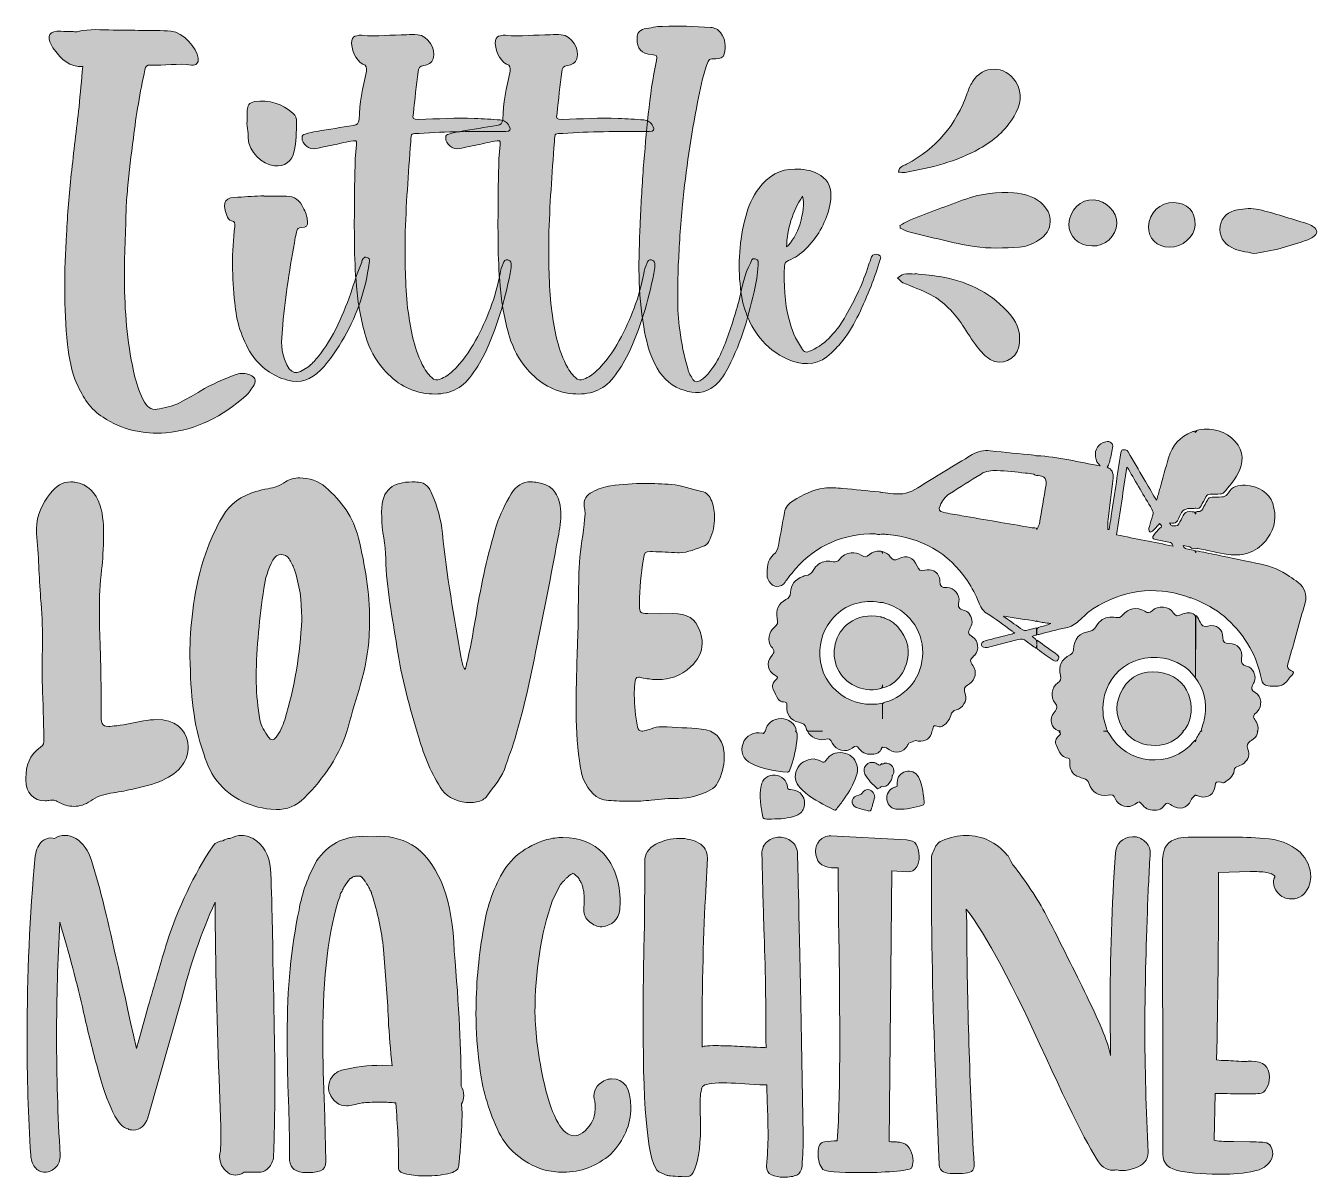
# Model space of a CAD drawing. Header units: inches. Extents: x 157 to 923, y -881 to -199.
import ezdxf

# ---------------------------------------------------------------- set-up
doc = ezdxf.new("R2010")
doc.units = ezdxf.units.IN
doc.header["$MEASUREMENT"] = 0
doc.layers.add('Layer 1', color=7, linetype='Continuous')

# ---------------------------------------------------------------- blocks, each defined once
blk = doc.blocks.new('block 3')
at = {"layer": 'Layer 1', "true_color": 0xe43b40}
h = blk.add_hatch(color=13, dxfattribs=at)
h.dxf.hatch_style = 2
edge = h.paths.add_edge_path()
edge.add_spline(control_points=[(302.56, -663.05), (288.64, -661.54), (277.24, -655.58), (269.07, -643.98), (265.23, -638.54), (263.52, -632.28), (261.5, -626.13), (256.26, -609.38), (254.84, -592.13), (254.64, -568.13), (255.05, -553.1), (256.86, -531.81), (264.02, -511.33), (266.65, -503.77), (269.98, -496.61), (273.91, -489.65), (278.25, -481.78), (285.31, -477.24), (293.78, -474.72), (296, -474.01), (298.42, -473.51), (300.74, -473.11), (304.57, -472.4), (308, -471.39), (311.33, -468.97), (313.55, -467.35), (316.58, -466.65), (319.81, -466.65), (325.05, -466.65), (331, -468.57), (335.04, -472.1), (344.42, -480.27), (351.58, -489.95), (354.61, -502.36), (358.44, -518.4), (361.16, -534.54), (361.16, -551.08), (361.16, -554.01), (361.06, -557.03), (360.86, -560.06), (360.36, -569.84), (358.54, -579.43), (355.82, -588.91), (353.3, -597.38), (350.67, -605.85), (348.35, -614.43), (343.71, -630.97), (334.23, -644.39), (322.43, -656.39), (317.79, -661.03), (312.14, -663.25), (305.78, -663.25), (305.78, -663.25), (302.56, -663.05), (302.56, -663.05)], knot_values=[0, 0, 0, 0, 1, 1, 1, 2, 2, 2, 3, 3, 3, 4, 4, 4, 5, 5, 5, 6, 6, 6, 7, 7, 7, 8, 8, 8, 9, 9, 9, 10, 10, 10, 11, 11, 11, 12, 12, 12, 13, 13, 13, 14, 14, 14, 15, 15, 15, 16, 16, 16, 17, 17, 17, 18, 18, 18, 18], degree=3, periodic=1)
edge = h.paths.add_edge_path()
edge.add_spline(control_points=[(305.68, -620.38), (308.31, -617.25), (309.62, -613.62), (310.83, -609.99), (316.88, -590.62), (319.91, -570.85), (320.92, -550.68), (320.92, -550.68), (320.92, -549.47), (320.92, -549.47), (320.92, -539.58), (319.71, -530), (316.38, -520.62), (315.57, -518.5), (314.76, -516.48), (313.45, -514.66), (312.14, -512.95), (310.43, -512.04), (308.71, -512.04), (306.9, -512.04), (304.98, -513.25), (303.77, -515.47), (300.94, -520.72), (299.23, -526.47), (298.42, -532.22), (296, -549.47), (293.98, -566.82), (293.98, -584.37), (293.98, -584.37), (293.98, -588), (293.98, -588), (294.08, -595.36), (294.99, -602.63), (296.1, -609.99), (296.81, -613.92), (299.13, -617.05), (301.25, -620.28), (301.85, -621.29), (302.56, -621.79), (303.36, -621.79), (304.07, -621.79), (304.88, -621.29), (305.68, -620.38)], knot_values=[0, 0, 0, 0, 1, 1, 1, 2, 2, 2, 3, 3, 3, 4, 4, 4, 5, 5, 5, 6, 6, 6, 7, 7, 7, 8, 8, 8, 9, 9, 9, 10, 10, 10, 11, 11, 11, 12, 12, 12, 13, 13, 13, 14, 14, 14, 14], degree=3, periodic=1)
h = blk.add_hatch(color=13, dxfattribs=at)
h.dxf.hatch_style = 2
edge = h.paths.add_edge_path()
edge.add_spline(control_points=[(175.96, -658.41), (175.05, -657.8), (174.14, -657.6), (173.34, -657.6), (173.34, -657.6), (171.92, -657.7), (171.92, -657.7), (170.81, -657.9), (169.8, -658), (168.9, -658), (161.73, -658), (157.6, -653.46), (157.4, -645.6), (157.4, -645.6), (157.4, -644.59), (157.4, -644.59), (157.4, -637.22), (159.52, -630.67), (166.07, -626.33), (167.99, -625.02), (168.09, -623.51), (168.09, -621.89), (168.09, -621.89), (168.09, -620.98), (168.09, -620.98), (167.89, -610.49), (167.69, -599.9), (167.18, -589.41), (167.08, -586.08), (167.08, -582.75), (167.08, -579.43), (167.08, -576.1), (167.08, -572.77), (167.18, -569.44), (167.18, -569.44), (167.28, -563.08), (167.28, -563.08), (167.28, -554.61), (166.88, -546.24), (166.17, -537.87), (165.16, -525.16), (165.06, -512.34), (163.75, -499.63), (163.75, -499.63), (163.65, -496.71), (163.65, -496.71), (163.65, -488.84), (167.18, -481.88), (172.02, -475.63), (175.15, -471.79), (179.08, -468.97), (184.13, -468.97), (184.83, -468.97), (185.64, -469.07), (186.45, -469.17), (194.22, -470.58), (198.86, -475.42), (201.28, -482.69), (203.5, -489.25), (203.39, -496.1), (203.5, -500.34), (203.39, -509.02), (202.99, -515.07), (202.29, -521.12), (201.28, -529.29), (200.97, -537.36), (200.97, -545.53), (200.97, -552.69), (201.18, -559.96), (201.48, -567.12), (201.88, -577), (201.98, -586.89), (201.98, -596.77), (201.98, -596.77), (201.98, -605.35), (201.98, -605.35), (201.98, -612.11), (202.29, -613.92), (206.42, -613.92), (207.63, -613.92), (209.25, -613.72), (211.26, -613.52), (216.51, -612.81), (221.75, -611.71), (227.1, -610.7), (229.82, -610.19), (232.45, -609.89), (235.07, -609.89), (235.07, -609.89), (238.6, -610.09), (238.6, -610.09), (248.59, -611.3), (253.63, -618.46), (253.63, -626.13), (253.63, -629.76), (252.52, -633.49), (250.3, -636.72), (247.38, -640.96), (243.14, -643.58), (238.6, -645.7), (232.75, -648.52), (226.39, -649.83), (220.04, -651.25), (215.9, -652.26), (211.77, -652.86), (207.53, -653.57), (203.29, -654.27), (199.36, -655.58), (195.83, -658.11), (192.6, -660.33), (189.27, -661.33), (185.94, -661.33), (182.61, -661.33), (179.29, -660.33), (175.96, -658.41)], knot_values=[0, 0, 0, 0, 1, 1, 1, 2, 2, 2, 3, 3, 3, 4, 4, 4, 5, 5, 5, 6, 6, 6, 7, 7, 7, 8, 8, 8, 9, 9, 9, 10, 10, 10, 11, 11, 11, 12, 12, 12, 13, 13, 13, 14, 14, 14, 15, 15, 15, 16, 16, 16, 17, 17, 17, 18, 18, 18, 19, 19, 19, 20, 20, 20, 21, 21, 21, 22, 22, 22, 23, 23, 23, 24, 24, 24, 25, 25, 25, 26, 26, 26, 27, 27, 27, 28, 28, 28, 29, 29, 29, 30, 30, 30, 31, 31, 31, 32, 32, 32, 33, 33, 33, 34, 34, 34, 35, 35, 35, 36, 36, 36, 37, 37, 37, 38, 38, 38, 38], degree=3, periodic=1)
h = blk.add_hatch(color=13, dxfattribs=at)
h.dxf.hatch_style = 2
edge = h.paths.add_edge_path()
edge.add_spline(control_points=[(404.24, -651.75), (397.69, -642.17), (393.55, -631.58), (390.32, -620.58), (384.98, -602.83), (380.04, -585.07), (377.31, -566.72), (374.79, -549.36), (371.06, -532.22), (370.75, -514.46), (370.65, -506.29), (368.33, -498.02), (368.33, -489.65), (368.33, -489.65), (368.33, -489.14), (368.33, -489.14), (368.33, -489.14), (368.23, -488.03), (368.23, -488.03), (368.23, -488.03), (368.23, -486.82), (368.23, -486.82), (368.23, -473), (375.6, -469.07), (386.39, -469.07), (387.6, -469.07), (388.91, -469.07), (390.12, -469.17), (394.26, -469.47), (396.58, -472.4), (398.09, -476.03), (401.32, -483.6), (403.54, -491.36), (404.35, -499.53), (406.77, -524.35), (411.2, -548.86), (415.44, -573.47), (415.84, -575.79), (416.25, -578.11), (417.76, -580.23), (420.79, -569.24), (422.5, -558.14), (424.42, -547.05), (427.44, -529.39), (431.08, -511.84), (436.42, -494.69), (438.54, -488.13), (441.57, -481.98), (445.1, -476.13), (448.12, -471.19), (451.65, -468.97), (456.8, -468.97), (458.01, -468.97), (459.22, -469.17), (460.63, -469.37), (468, -470.58), (472.03, -474.32), (473.65, -481.18), (474.25, -483.7), (474.45, -486.12), (474.45, -488.64), (474.45, -493.68), (473.54, -498.73), (472.54, -503.67), (468.7, -524.55), (464.57, -545.43), (460.33, -566.21), (456.29, -585.78), (452.36, -605.35), (446.31, -624.41), (445, -628.65), (443.28, -632.69), (441.97, -636.92), (439.85, -644.09), (434.81, -649.33), (430.67, -655.18), (430.07, -655.99), (429.16, -656.8), (428.25, -657.4), (426.13, -658.61), (423.51, -659.11), (420.79, -659.11), (414.43, -659.11), (407.37, -656.29), (404.24, -651.75)], knot_values=[0, 0, 0, 0, 1, 1, 1, 2, 2, 2, 3, 3, 3, 4, 4, 4, 5, 5, 5, 6, 6, 6, 7, 7, 7, 8, 8, 8, 9, 9, 9, 10, 10, 10, 11, 11, 11, 12, 12, 12, 13, 13, 13, 14, 14, 14, 15, 15, 15, 16, 16, 16, 17, 17, 17, 18, 18, 18, 19, 19, 19, 20, 20, 20, 21, 21, 21, 22, 22, 22, 23, 23, 23, 24, 24, 24, 25, 25, 25, 26, 26, 26, 27, 27, 27, 28, 28, 28, 28], degree=3, periodic=1)
h = blk.add_hatch(color=13, dxfattribs=at)
h.dxf.hatch_style = 2
edge = h.paths.add_edge_path()
edge.add_spline(control_points=[(502.7, -657.8), (495.04, -657.3), (491, -651.85), (488.18, -645.7), (486.56, -642.17), (486.16, -638.23), (485.55, -634.4), (484.04, -623.61), (483.54, -612.81), (483.54, -601.31), (483.54, -588.1), (484.14, -573.88), (484.65, -557.74), (484.95, -548.76), (484.65, -532.82), (485.55, -516.88), (486.06, -508.21), (487.98, -499.73), (488.58, -491.06), (488.68, -489.85), (488.88, -488.74), (488.88, -487.53), (488.88, -486.92), (488.78, -486.22), (488.68, -485.51), (488.38, -484.3), (488.28, -483.19), (488.28, -482.18), (488.28, -479.06), (489.69, -477.04), (493.12, -475.02), (496.55, -473), (500.28, -472), (504.12, -471.39), (510.77, -470.38), (517.63, -469.98), (524.39, -469.98), (529.64, -469.98), (534.78, -470.18), (540.02, -470.58), (546.08, -470.99), (551.83, -473.61), (557.88, -474.62), (561.01, -475.22), (562.92, -477.44), (563.93, -480.47), (565.14, -483.8), (565.65, -487.02), (565.65, -490.25), (565.65, -494.59), (564.64, -498.93), (562.82, -503.16), (562.22, -504.68), (561.21, -506.29), (559.7, -506.9), (554.75, -508.61), (550.01, -511.03), (544.67, -511.03), (544.67, -511.03), (543.76, -511.03), (543.76, -511.03), (538.82, -510.73), (533.87, -510.43), (528.83, -510.33), (528.83, -510.33), (527.72, -510.33), (527.72, -510.33), (524.39, -510.33), (523.99, -510.93), (523.48, -514.77), (521.97, -523.44), (521.16, -532.22), (521.16, -540.99), (521.16, -540.99), (521.16, -542.41), (521.16, -542.41), (521.26, -546.74), (521.36, -546.84), (526, -547.05), (526, -547.05), (532.86, -547.15), (532.86, -547.15), (532.86, -547.15), (540.73, -547.05), (540.73, -547.05), (549.71, -547.05), (554.15, -549.87), (556.87, -557.23), (557.88, -559.85), (558.28, -562.38), (558.28, -564.7), (558.28, -569.94), (555.86, -574.58), (551.42, -578.72), (545.57, -584.07), (539.02, -586.18), (532.06, -586.18), (529.33, -586.18), (526.41, -585.88), (523.58, -585.28), (522.17, -584.97), (521.26, -584.77), (520.46, -584.77), (518.84, -584.77), (518.54, -585.78), (518.34, -588.81), (518.14, -590.93), (518.04, -593.04), (518.04, -595.16), (518.04, -601.52), (518.74, -607.87), (519.95, -614.13), (520.25, -616.14), (521.26, -616.75), (522.58, -616.75), (522.98, -616.75), (523.38, -616.75), (523.89, -616.65), (525.3, -616.24), (526.81, -615.84), (528.12, -615.34), (530.04, -614.63), (532.06, -614.13), (534.07, -614.13), (534.07, -614.13), (534.68, -614.13), (534.68, -614.13), (542.45, -614.53), (550.11, -614.73), (557.88, -615.54), (565.75, -616.24), (570.19, -620.78), (571.2, -628.55), (571.3, -629.86), (571.4, -631.07), (571.4, -632.38), (571.4, -637.63), (569.98, -642.57), (567.46, -647.31), (566.56, -649.13), (565.14, -650.64), (563.23, -651.55), (557.27, -654.58), (550.92, -656.59), (544.16, -656.59), (538.71, -656.59), (533.47, -657), (528.12, -657.6), (523.99, -658.11), (519.85, -658.31), (515.82, -658.31), (511.38, -658.31), (507.04, -658.11), (502.7, -657.8)], knot_values=[0, 0, 0, 0, 1, 1, 1, 2, 2, 2, 3, 3, 3, 4, 4, 4, 5, 5, 5, 6, 6, 6, 7, 7, 7, 8, 8, 8, 9, 9, 9, 10, 10, 10, 11, 11, 11, 12, 12, 12, 13, 13, 13, 14, 14, 14, 15, 15, 15, 16, 16, 16, 17, 17, 17, 18, 18, 18, 19, 19, 19, 20, 20, 20, 21, 21, 21, 22, 22, 22, 23, 23, 23, 24, 24, 24, 25, 25, 25, 26, 26, 26, 27, 27, 27, 28, 28, 28, 29, 29, 29, 30, 30, 30, 31, 31, 31, 32, 32, 32, 33, 33, 33, 34, 34, 34, 35, 35, 35, 36, 36, 36, 37, 37, 37, 38, 38, 38, 39, 39, 39, 40, 40, 40, 41, 41, 41, 42, 42, 42, 43, 43, 43, 44, 44, 44, 45, 45, 45, 46, 46, 46, 47, 47, 47, 48, 48, 48, 49, 49, 49, 50, 50, 50, 51, 51, 51, 51], degree=3, periodic=1)
at = {"layer": 'Layer 1', "lineweight": 0}
for points, knots in [([(302.56, -663.05), (288.64, -661.54), (277.24, -655.58), (269.07, -643.98), (265.23, -638.54), (263.52, -632.28), (261.5, -626.13), (256.26, -609.38), (254.84, -592.13), (254.64, -568.13), (255.05, -553.1), (256.86, -531.81), (264.02, -511.33), (266.65, -503.77), (269.98, -496.61), (273.91, -489.65), (278.25, -481.78), (285.31, -477.24), (293.78, -474.72), (296, -474.01), (298.42, -473.51), (300.74, -473.11), (304.57, -472.4), (308, -471.39), (311.33, -468.97), (313.55, -467.35), (316.58, -466.65), (319.81, -466.65), (325.05, -466.65), (331, -468.57), (335.04, -472.1), (344.42, -480.27), (351.58, -489.95), (354.61, -502.36), (358.44, -518.4), (361.16, -534.54), (361.16, -551.08), (361.16, -554.01), (361.06, -557.03), (360.86, -560.06), (360.36, -569.84), (358.54, -579.43), (355.82, -588.91), (353.3, -597.38), (350.67, -605.85), (348.35, -614.43), (343.71, -630.97), (334.23, -644.39), (322.43, -656.39), (317.79, -661.03), (312.14, -663.25), (305.78, -663.25), (305.78, -663.25), (302.56, -663.05), (302.56, -663.05)], [0, 0, 0, 0, 1, 1, 1, 2, 2, 2, 3, 3, 3, 4, 4, 4, 5, 5, 5, 6, 6, 6, 7, 7, 7, 8, 8, 8, 9, 9, 9, 10, 10, 10, 11, 11, 11, 12, 12, 12, 13, 13, 13, 14, 14, 14, 15, 15, 15, 16, 16, 16, 17, 17, 17, 18, 18, 18, 18]), ([(175.96, -658.41), (175.05, -657.8), (174.14, -657.6), (173.34, -657.6), (173.34, -657.6), (171.92, -657.7), (171.92, -657.7), (170.81, -657.9), (169.8, -658), (168.9, -658), (161.73, -658), (157.6, -653.46), (157.4, -645.6), (157.4, -645.6), (157.4, -644.59), (157.4, -644.59), (157.4, -637.22), (159.52, -630.67), (166.07, -626.33), (167.99, -625.02), (168.09, -623.51), (168.09, -621.89), (168.09, -621.89), (168.09, -620.98), (168.09, -620.98), (167.89, -610.49), (167.69, -599.9), (167.18, -589.41), (167.08, -586.08), (167.08, -582.75), (167.08, -579.43), (167.08, -576.1), (167.08, -572.77), (167.18, -569.44), (167.18, -569.44), (167.28, -563.08), (167.28, -563.08), (167.28, -554.61), (166.88, -546.24), (166.17, -537.87), (165.16, -525.16), (165.06, -512.34), (163.75, -499.63), (163.75, -499.63), (163.65, -496.71), (163.65, -496.71), (163.65, -488.84), (167.18, -481.88), (172.02, -475.63), (175.15, -471.79), (179.08, -468.97), (184.13, -468.97), (184.83, -468.97), (185.64, -469.07), (186.45, -469.17), (194.22, -470.58), (198.86, -475.42), (201.28, -482.69), (203.5, -489.25), (203.39, -496.1), (203.5, -500.34), (203.39, -509.02), (202.99, -515.07), (202.29, -521.12), (201.28, -529.29), (200.97, -537.36), (200.97, -545.53), (200.97, -552.69), (201.18, -559.96), (201.48, -567.12), (201.88, -577), (201.98, -586.89), (201.98, -596.77), (201.98, -596.77), (201.98, -605.35), (201.98, -605.35), (201.98, -612.11), (202.29, -613.92), (206.42, -613.92), (207.63, -613.92), (209.25, -613.72), (211.26, -613.52), (216.51, -612.81), (221.75, -611.71), (227.1, -610.7), (229.82, -610.19), (232.45, -609.89), (235.07, -609.89), (235.07, -609.89), (238.6, -610.09), (238.6, -610.09), (248.59, -611.3), (253.63, -618.46), (253.63, -626.13), (253.63, -629.76), (252.52, -633.49), (250.3, -636.72), (247.38, -640.96), (243.14, -643.58), (238.6, -645.7), (232.75, -648.52), (226.39, -649.83), (220.04, -651.25), (215.9, -652.26), (211.77, -652.86), (207.53, -653.57), (203.29, -654.27), (199.36, -655.58), (195.83, -658.11), (192.6, -660.33), (189.27, -661.33), (185.94, -661.33), (182.61, -661.33), (179.29, -660.33), (175.96, -658.41)], [0, 0, 0, 0, 1, 1, 1, 2, 2, 2, 3, 3, 3, 4, 4, 4, 5, 5, 5, 6, 6, 6, 7, 7, 7, 8, 8, 8, 9, 9, 9, 10, 10, 10, 11, 11, 11, 12, 12, 12, 13, 13, 13, 14, 14, 14, 15, 15, 15, 16, 16, 16, 17, 17, 17, 18, 18, 18, 19, 19, 19, 20, 20, 20, 21, 21, 21, 22, 22, 22, 23, 23, 23, 24, 24, 24, 25, 25, 25, 26, 26, 26, 27, 27, 27, 28, 28, 28, 29, 29, 29, 30, 30, 30, 31, 31, 31, 32, 32, 32, 33, 33, 33, 34, 34, 34, 35, 35, 35, 36, 36, 36, 37, 37, 37, 38, 38, 38, 38]), ([(404.24, -651.75), (397.69, -642.17), (393.55, -631.58), (390.32, -620.58), (384.98, -602.83), (380.04, -585.07), (377.31, -566.72), (374.79, -549.36), (371.06, -532.22), (370.75, -514.46), (370.65, -506.29), (368.33, -498.02), (368.33, -489.65), (368.33, -489.65), (368.33, -489.14), (368.33, -489.14), (368.33, -489.14), (368.23, -488.03), (368.23, -488.03), (368.23, -488.03), (368.23, -486.82), (368.23, -486.82), (368.23, -473), (375.6, -469.07), (386.39, -469.07), (387.6, -469.07), (388.91, -469.07), (390.12, -469.17), (394.26, -469.47), (396.58, -472.4), (398.09, -476.03), (401.32, -483.6), (403.54, -491.36), (404.35, -499.53), (406.77, -524.35), (411.2, -548.86), (415.44, -573.47), (415.84, -575.79), (416.25, -578.11), (417.76, -580.23), (420.79, -569.24), (422.5, -558.14), (424.42, -547.05), (427.44, -529.39), (431.08, -511.84), (436.42, -494.69), (438.54, -488.13), (441.57, -481.98), (445.1, -476.13), (448.12, -471.19), (451.65, -468.97), (456.8, -468.97), (458.01, -468.97), (459.22, -469.17), (460.63, -469.37), (468, -470.58), (472.03, -474.32), (473.65, -481.18), (474.25, -483.7), (474.45, -486.12), (474.45, -488.64), (474.45, -493.68), (473.54, -498.73), (472.54, -503.67), (468.7, -524.55), (464.57, -545.43), (460.33, -566.21), (456.29, -585.78), (452.36, -605.35), (446.31, -624.41), (445, -628.65), (443.28, -632.69), (441.97, -636.92), (439.85, -644.09), (434.81, -649.33), (430.67, -655.18), (430.07, -655.99), (429.16, -656.8), (428.25, -657.4), (426.13, -658.61), (423.51, -659.11), (420.79, -659.11), (414.43, -659.11), (407.37, -656.29), (404.24, -651.75)], [0, 0, 0, 0, 1, 1, 1, 2, 2, 2, 3, 3, 3, 4, 4, 4, 5, 5, 5, 6, 6, 6, 7, 7, 7, 8, 8, 8, 9, 9, 9, 10, 10, 10, 11, 11, 11, 12, 12, 12, 13, 13, 13, 14, 14, 14, 15, 15, 15, 16, 16, 16, 17, 17, 17, 18, 18, 18, 19, 19, 19, 20, 20, 20, 21, 21, 21, 22, 22, 22, 23, 23, 23, 24, 24, 24, 25, 25, 25, 26, 26, 26, 27, 27, 27, 28, 28, 28, 28]), ([(502.7, -657.8), (495.04, -657.3), (491, -651.85), (488.18, -645.7), (486.56, -642.17), (486.16, -638.23), (485.55, -634.4), (484.04, -623.61), (483.54, -612.81), (483.54, -601.31), (483.54, -588.1), (484.14, -573.88), (484.65, -557.74), (484.95, -548.76), (484.65, -532.82), (485.55, -516.88), (486.06, -508.21), (487.98, -499.73), (488.58, -491.06), (488.68, -489.85), (488.88, -488.74), (488.88, -487.53), (488.88, -486.92), (488.78, -486.22), (488.68, -485.51), (488.38, -484.3), (488.28, -483.19), (488.28, -482.18), (488.28, -479.06), (489.69, -477.04), (493.12, -475.02), (496.55, -473), (500.28, -472), (504.12, -471.39), (510.77, -470.38), (517.63, -469.98), (524.39, -469.98), (529.64, -469.98), (534.78, -470.18), (540.02, -470.58), (546.08, -470.99), (551.83, -473.61), (557.88, -474.62), (561.01, -475.22), (562.92, -477.44), (563.93, -480.47), (565.14, -483.8), (565.65, -487.02), (565.65, -490.25), (565.65, -494.59), (564.64, -498.93), (562.82, -503.16), (562.22, -504.68), (561.21, -506.29), (559.7, -506.9), (554.75, -508.61), (550.01, -511.03), (544.67, -511.03), (544.67, -511.03), (543.76, -511.03), (543.76, -511.03), (538.82, -510.73), (533.87, -510.43), (528.83, -510.33), (528.83, -510.33), (527.72, -510.33), (527.72, -510.33), (524.39, -510.33), (523.99, -510.93), (523.48, -514.77), (521.97, -523.44), (521.16, -532.22), (521.16, -540.99), (521.16, -540.99), (521.16, -542.41), (521.16, -542.41), (521.26, -546.74), (521.36, -546.84), (526, -547.05), (526, -547.05), (532.86, -547.15), (532.86, -547.15), (532.86, -547.15), (540.73, -547.05), (540.73, -547.05), (549.71, -547.05), (554.15, -549.87), (556.87, -557.23), (557.88, -559.85), (558.28, -562.38), (558.28, -564.7), (558.28, -569.94), (555.86, -574.58), (551.42, -578.72), (545.57, -584.07), (539.02, -586.18), (532.06, -586.18), (529.33, -586.18), (526.41, -585.88), (523.58, -585.28), (522.17, -584.97), (521.26, -584.77), (520.46, -584.77), (518.84, -584.77), (518.54, -585.78), (518.34, -588.81), (518.14, -590.93), (518.04, -593.04), (518.04, -595.16), (518.04, -601.52), (518.74, -607.87), (519.95, -614.13), (520.25, -616.14), (521.26, -616.75), (522.58, -616.75), (522.98, -616.75), (523.38, -616.75), (523.89, -616.65), (525.3, -616.24), (526.81, -615.84), (528.12, -615.34), (530.04, -614.63), (532.06, -614.13), (534.07, -614.13), (534.07, -614.13), (534.68, -614.13), (534.68, -614.13), (542.45, -614.53), (550.11, -614.73), (557.88, -615.54), (565.75, -616.24), (570.19, -620.78), (571.2, -628.55), (571.3, -629.86), (571.4, -631.07), (571.4, -632.38), (571.4, -637.63), (569.98, -642.57), (567.46, -647.31), (566.56, -649.13), (565.14, -650.64), (563.23, -651.55), (557.27, -654.58), (550.92, -656.59), (544.16, -656.59), (538.71, -656.59), (533.47, -657), (528.12, -657.6), (523.99, -658.11), (519.85, -658.31), (515.82, -658.31), (511.38, -658.31), (507.04, -658.11), (502.7, -657.8)], [0, 0, 0, 0, 1, 1, 1, 2, 2, 2, 3, 3, 3, 4, 4, 4, 5, 5, 5, 6, 6, 6, 7, 7, 7, 8, 8, 8, 9, 9, 9, 10, 10, 10, 11, 11, 11, 12, 12, 12, 13, 13, 13, 14, 14, 14, 15, 15, 15, 16, 16, 16, 17, 17, 17, 18, 18, 18, 19, 19, 19, 20, 20, 20, 21, 21, 21, 22, 22, 22, 23, 23, 23, 24, 24, 24, 25, 25, 25, 26, 26, 26, 27, 27, 27, 28, 28, 28, 29, 29, 29, 30, 30, 30, 31, 31, 31, 32, 32, 32, 33, 33, 33, 34, 34, 34, 35, 35, 35, 36, 36, 36, 37, 37, 37, 38, 38, 38, 39, 39, 39, 40, 40, 40, 41, 41, 41, 42, 42, 42, 43, 43, 43, 44, 44, 44, 45, 45, 45, 46, 46, 46, 47, 47, 47, 48, 48, 48, 49, 49, 49, 50, 50, 50, 51, 51, 51, 51]), ([(305.68, -620.38), (308.31, -617.25), (309.62, -613.62), (310.83, -609.99), (316.88, -590.62), (319.91, -570.85), (320.92, -550.68), (320.92, -550.68), (320.92, -549.47), (320.92, -549.47), (320.92, -539.58), (319.71, -530), (316.38, -520.62), (315.57, -518.5), (314.76, -516.48), (313.45, -514.66), (312.14, -512.95), (310.43, -512.04), (308.71, -512.04), (306.9, -512.04), (304.98, -513.25), (303.77, -515.47), (300.94, -520.72), (299.23, -526.47), (298.42, -532.22), (296, -549.47), (293.98, -566.82), (293.98, -584.37), (293.98, -584.37), (293.98, -588), (293.98, -588), (294.08, -595.36), (294.99, -602.63), (296.1, -609.99), (296.81, -613.92), (299.13, -617.05), (301.25, -620.28), (301.85, -621.29), (302.56, -621.79), (303.36, -621.79), (304.07, -621.79), (304.88, -621.29), (305.68, -620.38)], [0, 0, 0, 0, 1, 1, 1, 2, 2, 2, 3, 3, 3, 4, 4, 4, 5, 5, 5, 6, 6, 6, 7, 7, 7, 8, 8, 8, 9, 9, 9, 10, 10, 10, 11, 11, 11, 12, 12, 12, 13, 13, 13, 14, 14, 14, 14])]:
    blk.add_open_spline(points, degree=3, knots=knots, dxfattribs=at)
blk = doc.blocks.new('block 4')
at = {"layer": 'Layer 1', "true_color": 0xffffff}
h = blk.add_hatch(color=7, dxfattribs=at)
h.dxf.hatch_style = 2
edge = h.paths.add_edge_path()
edge.add_spline(control_points=[(545.05, -379), (545.97, -386.74), (547.52, -394.48), (549.69, -401.92), (550.31, -404.39), (551.55, -406.25), (552.79, -408.42), (554.03, -409.97), (555.26, -409.97), (556.81, -409.04), (561.77, -406.25), (564.56, -401.6), (567.34, -396.96), (568.89, -394.17), (570.44, -390.77), (571.68, -387.67), (574.77, -378.69), (578.18, -369.71), (580.35, -360.42), (581.9, -353.3), (583.45, -345.86), (586.85, -339.36), (587.47, -338.12), (587.47, -336.26), (589.64, -336.88), (591.81, -337.19), (591.5, -339.05), (591.5, -340.6), (591.19, -345.86), (590.26, -351.13), (589.02, -356.39), (585.3, -372.8), (580.66, -388.91), (572.3, -403.77), (570.13, -407.8), (567.34, -411.21), (563.32, -413.68), (557.43, -417.4), (551.24, -416.16), (545.35, -413.99), (538.54, -411.21), (533.59, -405.94), (530.18, -399.13), (526.77, -392.01), (524.92, -384.88), (523.68, -377.14), (519.96, -357.01), (520.58, -336.88), (521.51, -316.75), (521.82, -305.6), (522.75, -294.45), (523.37, -283.31), (525.23, -261.94), (526.77, -240.26), (531.11, -219.2), (531.73, -216.41), (531.42, -216.1), (528.32, -215.79), (522.13, -215.49), (519.65, -212.39), (519.65, -206.19), (519.65, -203.1), (520.89, -201.55), (523.99, -200.62), (527.7, -200), (531.11, -199.07), (534.83, -199.07), (544.43, -198.76), (553.72, -199.07), (563.32, -199.69), (565.79, -200), (567.65, -200.62), (569.2, -202.79), (571.99, -206.5), (572.61, -210.84), (571.37, -215.49), (570.75, -217.96), (568.58, -218.27), (566.41, -218.27), (562.39, -218.27), (562.39, -218.27), (560.84, -222.3), (558.36, -229.11), (557.12, -236.54), (555.58, -243.98), (551.55, -264.11), (548.76, -284.24), (546.59, -304.67), (545.35, -317.06), (544.74, -329.45), (544.12, -340.6), (543.81, -354.22), (543.19, -366.61), (545.05, -379)], knot_values=[0, 0, 0, 0, 1, 1, 1, 2, 2, 2, 3, 3, 3, 4, 4, 4, 5, 5, 5, 6, 6, 6, 7, 7, 7, 8, 8, 8, 9, 9, 9, 10, 10, 10, 11, 11, 11, 12, 12, 12, 13, 13, 13, 14, 14, 14, 15, 15, 15, 16, 16, 16, 17, 17, 17, 18, 18, 18, 19, 19, 19, 20, 20, 20, 21, 21, 21, 22, 22, 22, 23, 23, 23, 24, 24, 24, 25, 25, 25, 26, 26, 26, 27, 27, 27, 28, 28, 28, 29, 29, 29, 30, 30, 30, 31, 31, 31, 31], degree=3, periodic=1)
h = blk.add_hatch(color=7, dxfattribs=at)
h.dxf.hatch_style = 2
edge = h.paths.add_edge_path()
edge.add_spline(control_points=[(174.38, -213.01), (173.76, -212.39), (173.14, -211.46), (172.52, -210.22), (169.73, -204.34), (171.28, -201.86), (178.09, -201.86), (180.57, -202.17), (183.05, -202.17), (185.52, -202.17), (186.45, -202.48), (187.69, -202.48), (188.31, -202.17), (195.12, -200.31), (202.25, -201.24), (209.06, -201.24), (220.52, -201.55), (231.98, -201.24), (243.43, -201.86), (250.87, -202.48), (258.61, -212.08), (259.54, -217.96), (259.85, -220.75), (258.61, -222.3), (255.51, -221.99), (247.46, -220.75), (239.41, -222.61), (231.36, -221.99), (229.19, -221.99), (228.26, -222.61), (227.95, -224.78), (225.16, -238.09), (222.69, -251.72), (221.14, -265.34), (219.9, -275.25), (218.35, -285.16), (217.73, -295.07), (217.42, -299.72), (216.8, -304.05), (216.8, -308.7), (216.49, -323.25), (215.56, -337.81), (215.87, -352.68), (216.18, -370.95), (217.73, -388.91), (222.07, -406.87), (223.31, -412.13), (225.16, -417.09), (227.64, -421.74), (229.81, -425.45), (232.9, -426.69), (236.62, -425.76), (241.27, -424.83), (245.91, -423.59), (249.94, -421.42), (253.66, -419.26), (257.37, -417.4), (260.78, -415.23), (267.59, -411.21), (274.71, -408.11), (282.14, -405.32), (284.93, -404.39), (287.72, -404.7), (290.2, -405.63), (293.29, -406.87), (294.22, -408.73), (292.67, -411.51), (291.13, -413.99), (289.89, -416.16), (287.72, -418.02), (274.09, -430.1), (258.61, -438.15), (240.34, -440.01), (227.02, -440.94), (214.32, -438.15), (203.17, -430.71), (195.74, -426.07), (191.1, -418.95), (187.69, -410.89), (184.29, -403.46), (183.05, -395.72), (182.12, -387.67), (179.64, -365.68), (180.26, -344), (181.5, -322.33), (182.12, -310.25), (183.05, -298.48), (184.29, -286.71), (185.83, -273.4), (187.38, -260.08), (188.93, -246.76), (189.55, -238.71), (190.48, -230.97), (191.1, -222.92), (183.35, -223.23), (178.4, -218.58), (174.38, -213.01)], knot_values=[0, 0, 0, 0, 1, 1, 1, 2, 2, 2, 3, 3, 3, 4, 4, 4, 5, 5, 5, 6, 6, 6, 7, 7, 7, 8, 8, 8, 9, 9, 9, 10, 10, 10, 11, 11, 11, 12, 12, 12, 13, 13, 13, 14, 14, 14, 15, 15, 15, 16, 16, 16, 17, 17, 17, 18, 18, 18, 19, 19, 19, 20, 20, 20, 21, 21, 21, 22, 22, 22, 23, 23, 23, 24, 24, 24, 25, 25, 25, 26, 26, 26, 27, 27, 27, 28, 28, 28, 29, 29, 29, 30, 30, 30, 31, 31, 31, 32, 32, 32, 32], degree=3, periodic=1)
h = blk.add_hatch(color=7, dxfattribs=at)
h.dxf.hatch_style = 2
edge = h.paths.add_edge_path()
edge.add_spline(control_points=[(341.28, -269.06), (337.26, -269.68), (333.23, -270.61), (329.21, -271.54), (325.49, -272.47), (320.84, -268.75), (321.15, -265.04), (321.15, -263.8), (321.77, -263.18), (323.01, -262.87), (325.18, -262.25), (327.66, -261.63), (329.83, -261.32), (337.26, -260.08), (344.38, -258.84), (351.5, -257.91), (353.98, -257.6), (354.6, -256.36), (354.91, -254.2), (355.22, -244.6), (357.08, -235.31), (359.25, -225.7), (359.56, -223.54), (359.56, -222.3), (357.08, -221.37), (353.05, -219.51), (349.95, -212.08), (350.57, -207.43), (350.88, -205.88), (351.81, -204.65), (353.67, -204.65), (354.6, -204.34), (355.53, -204.34), (356.46, -204.34), (365.44, -205.26), (374.42, -204.03), (383.09, -204.03), (385.26, -203.72), (387.43, -203.72), (389.59, -204.03), (395.79, -204.65), (400.74, -212.39), (398.89, -218.27), (397.96, -220.75), (395.79, -221.99), (393.31, -222.3), (390.83, -222.61), (390.21, -223.85), (389.9, -226.01), (388.66, -234.07), (388.05, -242.43), (387.12, -250.48), (386.5, -254.2), (386.81, -254.2), (390.21, -254.2), (401.36, -253.89), (412.51, -253.27), (423.35, -253.58), (428.62, -253.89), (433.57, -254.2), (438.53, -254.51), (441, -254.81), (442.86, -255.74), (443.79, -258.22), (445.03, -260.39), (444.41, -261.32), (441.93, -261.32), (441, -261.63), (439.76, -261.32), (438.83, -261.32), (422.73, -261.32), (406.63, -261.32), (390.52, -262.56), (385.88, -262.87), (385.88, -261.63), (385.57, -267.51), (384.02, -286.4), (382.78, -305.29), (382.16, -324.18), (382.16, -338.12), (382.16, -352.06), (383.71, -365.99), (385.26, -377.45), (387.12, -388.91), (392.38, -399.44), (393.93, -402.23), (395.48, -405.01), (397.96, -407.18), (399.5, -408.73), (401.05, -409.04), (402.91, -408.11), (405.7, -407.18), (408.18, -405.32), (410.34, -403.46), (415.92, -398.2), (420.25, -392.01), (423.97, -385.19), (430.78, -372.8), (435.74, -359.8), (438.53, -345.55), (438.83, -343.69), (439.45, -341.53), (440.38, -339.67), (440.69, -338.12), (441.62, -337.19), (443.17, -337.5), (445.03, -338.12), (445.34, -339.36), (445.03, -340.6), (445.03, -342.46), (444.72, -344), (444.41, -345.55), (441.31, -361.97), (436.36, -378.07), (429.23, -393.24), (426.76, -398.2), (423.97, -402.85), (420.56, -407.18), (414.37, -414.92), (406.01, -417.71), (396.41, -416.78), (385.26, -415.85), (376.59, -410.59), (369.46, -402.23), (364.51, -396.65), (361.1, -390.15), (358.93, -383.03), (355.84, -373.12), (354.29, -363.21), (353.36, -352.98), (351.81, -335.95), (352.12, -318.92), (352.12, -301.89), (352.43, -291.05), (352.12, -280.21), (353.36, -269.37), (353.36, -268.75), (353.67, -267.82), (353.05, -266.89), (349.03, -266.89), (345.31, -268.13), (341.28, -269.06)], knot_values=[0, 0, 0, 0, 1, 1, 1, 2, 2, 2, 3, 3, 3, 4, 4, 4, 5, 5, 5, 6, 6, 6, 7, 7, 7, 8, 8, 8, 9, 9, 9, 10, 10, 10, 11, 11, 11, 12, 12, 12, 13, 13, 13, 14, 14, 14, 15, 15, 15, 16, 16, 16, 17, 17, 17, 18, 18, 18, 19, 19, 19, 20, 20, 20, 21, 21, 21, 22, 22, 22, 23, 23, 23, 24, 24, 24, 25, 25, 25, 26, 26, 26, 27, 27, 27, 28, 28, 28, 29, 29, 29, 30, 30, 30, 31, 31, 31, 32, 32, 32, 33, 33, 33, 34, 34, 34, 35, 35, 35, 36, 36, 36, 37, 37, 37, 38, 38, 38, 39, 39, 39, 40, 40, 40, 41, 41, 41, 42, 42, 42, 43, 43, 43, 44, 44, 44, 45, 45, 45, 46, 46, 46, 47, 47, 47, 47], degree=3, periodic=1)
h = blk.add_hatch(color=7, dxfattribs=at)
h.dxf.hatch_style = 2
edge = h.paths.add_edge_path()
edge.add_spline(control_points=[(426.44, -269.06), (422.41, -269.68), (418.39, -270.61), (414.36, -271.54), (410.65, -272.47), (406, -268.75), (406.31, -265.04), (406.31, -263.8), (406.93, -263.18), (408.17, -262.87), (410.34, -262.25), (412.82, -261.63), (414.98, -261.32), (422.41, -260.08), (429.54, -258.84), (436.66, -257.91), (439.14, -257.6), (439.76, -256.36), (440.07, -254.2), (440.38, -244.6), (442.23, -235.31), (444.4, -225.7), (444.71, -223.54), (444.71, -222.3), (442.23, -221.37), (438.21, -219.51), (435.11, -212.08), (435.73, -207.43), (436.04, -205.88), (436.97, -204.65), (438.83, -204.65), (439.76, -204.34), (440.69, -204.34), (441.62, -204.34), (450.6, -205.26), (459.58, -204.03), (468.25, -204.03), (470.42, -203.72), (472.58, -203.72), (474.75, -204.03), (480.95, -204.65), (485.9, -212.39), (484.04, -218.27), (483.11, -220.75), (480.95, -221.99), (478.47, -222.3), (475.99, -222.61), (475.37, -223.85), (475.06, -226.01), (473.82, -234.07), (473.2, -242.43), (472.28, -250.48), (471.66, -254.2), (471.96, -254.2), (475.37, -254.2), (486.52, -253.89), (497.67, -253.27), (508.51, -253.58), (513.77, -253.89), (518.73, -254.2), (523.68, -254.51), (526.16, -254.81), (528.02, -255.74), (528.95, -258.22), (530.19, -260.39), (529.57, -261.32), (527.09, -261.32), (526.16, -261.63), (524.92, -261.32), (523.99, -261.32), (507.89, -261.32), (491.78, -261.32), (475.68, -262.56), (471.04, -262.87), (471.04, -261.63), (470.73, -267.51), (469.18, -286.4), (467.94, -305.29), (467.32, -324.18), (467.32, -338.12), (467.32, -352.06), (468.87, -365.99), (470.42, -377.45), (472.28, -388.91), (477.54, -399.44), (479.09, -402.23), (480.64, -405.01), (483.11, -407.18), (484.66, -408.73), (486.21, -409.04), (488.07, -408.11), (490.86, -407.18), (493.33, -405.32), (495.5, -403.46), (501.08, -398.2), (505.41, -392.01), (509.13, -385.19), (515.94, -372.8), (520.9, -359.8), (523.68, -345.55), (523.99, -343.69), (524.61, -341.53), (525.54, -339.67), (525.85, -338.12), (526.78, -337.19), (528.33, -337.5), (530.19, -338.12), (530.49, -339.36), (530.19, -340.6), (530.19, -342.46), (529.88, -344), (529.57, -345.55), (526.47, -361.97), (521.51, -378.07), (514.39, -393.24), (511.92, -398.2), (509.13, -402.85), (505.72, -407.18), (499.53, -414.92), (491.17, -417.71), (481.57, -416.78), (470.42, -415.85), (461.75, -410.59), (454.62, -402.23), (449.67, -396.65), (446.26, -390.15), (444.09, -383.03), (441, -373.12), (439.45, -363.21), (438.52, -352.98), (436.97, -335.95), (437.28, -318.92), (437.28, -301.89), (437.59, -291.05), (437.28, -280.21), (438.52, -269.37), (438.52, -268.75), (438.83, -267.82), (438.21, -266.89), (434.18, -266.89), (430.47, -268.13), (426.44, -269.06)], knot_values=[0, 0, 0, 0, 1, 1, 1, 2, 2, 2, 3, 3, 3, 4, 4, 4, 5, 5, 5, 6, 6, 6, 7, 7, 7, 8, 8, 8, 9, 9, 9, 10, 10, 10, 11, 11, 11, 12, 12, 12, 13, 13, 13, 14, 14, 14, 15, 15, 15, 16, 16, 16, 17, 17, 17, 18, 18, 18, 19, 19, 19, 20, 20, 20, 21, 21, 21, 22, 22, 22, 23, 23, 23, 24, 24, 24, 25, 25, 25, 26, 26, 26, 27, 27, 27, 28, 28, 28, 29, 29, 29, 30, 30, 30, 31, 31, 31, 32, 32, 32, 33, 33, 33, 34, 34, 34, 35, 35, 35, 36, 36, 36, 37, 37, 37, 38, 38, 38, 39, 39, 39, 40, 40, 40, 41, 41, 41, 42, 42, 42, 43, 43, 43, 44, 44, 44, 45, 45, 45, 46, 46, 46, 47, 47, 47, 47], degree=3, periodic=1)
h = blk.add_hatch(color=7, dxfattribs=at)
h.dxf.hatch_style = 2
edge = h.paths.add_edge_path()
edge.add_spline(control_points=[(361.11, -337.5), (361.11, -338.12), (361.11, -338.74), (360.8, -339.36), (358.94, -354.84), (353.99, -369.4), (346.24, -383.03), (341.91, -390.15), (337.88, -396.96), (332, -402.85), (326.42, -408.42), (320.23, -410.89), (312.49, -408.73), (303.51, -406.25), (296.38, -401.3), (291.12, -393.24), (285.24, -383.95), (282.14, -373.73), (281.21, -362.89), (279.66, -347.72), (279.35, -332.86), (281.21, -317.68), (281.52, -315.82), (281.21, -314.58), (279.35, -314.27), (277.49, -313.96), (277.18, -312.42), (276.56, -311.18), (272.85, -302.2), (276.56, -300.34), (283.07, -300.34), (288.33, -300.03), (293.6, -299.72), (298.55, -299.41), (298.55, -299.41), (298.55, -299.72), (298.55, -299.72), (303.2, -299.72), (307.53, -299.72), (311.87, -299.72), (316.52, -299.72), (319.92, -302.2), (321.78, -306.53), (323.02, -309.01), (324.26, -311.8), (324.26, -314.58), (324.57, -317.37), (323.64, -318.3), (320.54, -318.3), (318.99, -318.3), (318.37, -318.92), (318.06, -320.16), (317.75, -321.4), (317.44, -322.64), (317.13, -324.18), (314.04, -341.22), (311.25, -358.56), (309.7, -375.9), (309.08, -382.71), (308.15, -389.53), (310.63, -396.34), (314.35, -406.56), (318.06, -405.32), (324.57, -400.99), (326.73, -399.44), (328.59, -397.27), (330.14, -395.41), (340.05, -383.33), (345.93, -369.09), (350.89, -354.53), (352.44, -349.27), (354.3, -344), (356.46, -338.74), (356.46, -337.81), (357.08, -337.19), (357.39, -336.57), (358.01, -335.95), (358.63, -335.64), (359.56, -335.95), (360.18, -336.26), (361.11, -336.57), (361.11, -337.5)], knot_values=[0, 0, 0, 0, 1, 1, 1, 2, 2, 2, 3, 3, 3, 4, 4, 4, 5, 5, 5, 6, 6, 6, 7, 7, 7, 8, 8, 8, 9, 9, 9, 10, 10, 10, 11, 11, 11, 12, 12, 12, 13, 13, 13, 14, 14, 14, 15, 15, 15, 16, 16, 16, 17, 17, 17, 18, 18, 18, 19, 19, 19, 20, 20, 20, 21, 21, 21, 22, 22, 22, 23, 23, 23, 24, 24, 24, 25, 25, 25, 26, 26, 26, 27, 27, 27, 27], degree=3, periodic=1)
edge = h.paths.add_edge_path()
edge.add_spline(control_points=[(288.64, -253.58), (288.64, -252.65), (288.64, -250.79), (288.64, -248.93), (288.64, -245.83), (289.88, -244.29), (292.98, -243.67), (301.65, -242.43), (309.39, -244.9), (315.89, -250.79), (317.13, -252.03), (318.06, -253.58), (317.75, -255.74), (317.75, -261.63), (317.75, -267.51), (316.52, -273.09), (315.27, -278.97), (310.63, -282.38), (304.75, -281.76), (297.62, -280.83), (289.26, -273.4), (289.26, -265.34), (289.26, -261.63), (288.02, -257.91), (288.64, -253.58)], knot_values=[0, 0, 0, 0, 1, 1, 1, 2, 2, 2, 3, 3, 3, 4, 4, 4, 5, 5, 5, 6, 6, 6, 7, 7, 7, 8, 8, 8, 8], degree=3, periodic=1)
h = blk.add_hatch(color=7, dxfattribs=at)
h.dxf.hatch_style = 2
edge = h.paths.add_edge_path()
edge.add_spline(control_points=[(626.8, -286.4), (632.06, -289.19), (634.85, -293.22), (634.54, -299.41), (634.54, -301.89), (634.23, -304.36), (633.61, -306.84), (631.13, -316.13), (626.49, -324.18), (619.67, -331), (616.58, -334.09), (613.17, -336.26), (609.45, -337.81), (607.91, -338.43), (607.28, -339.36), (606.98, -341.22), (606.67, -351.75), (606.98, -362.59), (609.76, -372.8), (611.31, -378.69), (613.48, -384.57), (617.19, -389.53), (619.06, -392.62), (619.67, -392.62), (623.08, -391.07), (627.42, -389.22), (631.44, -386.12), (634.54, -382.71), (637.95, -379), (641.04, -374.97), (643.52, -370.33), (648.78, -361.04), (653.74, -351.13), (656.83, -340.6), (657.45, -339.05), (658.07, -337.19), (658.69, -335.64), (659.62, -334.09), (661.17, -333.78), (662.72, -334.4), (664.58, -335.02), (664.27, -336.26), (663.65, -337.81), (662.1, -342.77), (660.24, -348.03), (658.38, -352.98), (653.74, -364.44), (649.09, -375.59), (641.66, -385.19), (639.49, -387.98), (637.33, -390.15), (634.85, -392.62), (628.04, -399.44), (619.98, -400.37), (611.31, -397.27), (604.5, -394.79), (598.92, -390.77), (593.97, -385.5), (586.23, -376.52), (582.2, -365.99), (580.96, -354.22), (579.42, -339.98), (580.34, -325.73), (584.06, -311.8), (585.61, -305.91), (588.09, -300.03), (591.8, -295.07), (597.38, -287.64), (604.5, -283.61), (613.17, -283.61), (618.13, -283.61), (622.77, -284.24), (626.8, -286.4)], knot_values=[0, 0, 0, 0, 1, 1, 1, 2, 2, 2, 3, 3, 3, 4, 4, 4, 5, 5, 5, 6, 6, 6, 7, 7, 7, 8, 8, 8, 9, 9, 9, 10, 10, 10, 11, 11, 11, 12, 12, 12, 13, 13, 13, 14, 14, 14, 15, 15, 15, 16, 16, 16, 17, 17, 17, 18, 18, 18, 19, 19, 19, 20, 20, 20, 21, 21, 21, 22, 22, 22, 23, 23, 23, 24, 24, 24, 24], degree=3, periodic=1)
edge = h.paths.add_edge_path()
edge.add_spline(control_points=[(617.81, -299.72), (611.62, -309.01), (608.83, -318.92), (608.22, -329.76), (614.72, -324.8), (619.98, -308.08), (617.81, -299.72)], knot_values=[0, 0, 0, 0, 1, 1, 1, 2, 2, 2, 2], degree=3, periodic=1)
at = {"layer": 'Layer 1', "lineweight": 0}
for points, knots in [([(545.05, -379), (545.97, -386.74), (547.52, -394.48), (549.69, -401.92), (550.31, -404.39), (551.55, -406.25), (552.79, -408.42), (554.03, -409.97), (555.26, -409.97), (556.81, -409.04), (561.77, -406.25), (564.56, -401.6), (567.34, -396.96), (568.89, -394.17), (570.44, -390.77), (571.68, -387.67), (574.77, -378.69), (578.18, -369.71), (580.35, -360.42), (581.9, -353.3), (583.45, -345.86), (586.85, -339.36), (587.47, -338.12), (587.47, -336.26), (589.64, -336.88), (591.81, -337.19), (591.5, -339.05), (591.5, -340.6), (591.19, -345.86), (590.26, -351.13), (589.02, -356.39), (585.3, -372.8), (580.66, -388.91), (572.3, -403.77), (570.13, -407.8), (567.34, -411.21), (563.32, -413.68), (557.43, -417.4), (551.24, -416.16), (545.35, -413.99), (538.54, -411.21), (533.59, -405.94), (530.18, -399.13), (526.77, -392.01), (524.92, -384.88), (523.68, -377.14), (519.96, -357.01), (520.58, -336.88), (521.51, -316.75), (521.82, -305.6), (522.75, -294.45), (523.37, -283.31), (525.23, -261.94), (526.77, -240.26), (531.11, -219.2), (531.73, -216.41), (531.42, -216.1), (528.32, -215.79), (522.13, -215.49), (519.65, -212.39), (519.65, -206.19), (519.65, -203.1), (520.89, -201.55), (523.99, -200.62), (527.7, -200), (531.11, -199.07), (534.83, -199.07), (544.43, -198.76), (553.72, -199.07), (563.32, -199.69), (565.79, -200), (567.65, -200.62), (569.2, -202.79), (571.99, -206.5), (572.61, -210.84), (571.37, -215.49), (570.75, -217.96), (568.58, -218.27), (566.41, -218.27), (562.39, -218.27), (562.39, -218.27), (560.84, -222.3), (558.36, -229.11), (557.12, -236.54), (555.58, -243.98), (551.55, -264.11), (548.76, -284.24), (546.59, -304.67), (545.35, -317.06), (544.74, -329.45), (544.12, -340.6), (543.81, -354.22), (543.19, -366.61), (545.05, -379)], [0, 0, 0, 0, 1, 1, 1, 2, 2, 2, 3, 3, 3, 4, 4, 4, 5, 5, 5, 6, 6, 6, 7, 7, 7, 8, 8, 8, 9, 9, 9, 10, 10, 10, 11, 11, 11, 12, 12, 12, 13, 13, 13, 14, 14, 14, 15, 15, 15, 16, 16, 16, 17, 17, 17, 18, 18, 18, 19, 19, 19, 20, 20, 20, 21, 21, 21, 22, 22, 22, 23, 23, 23, 24, 24, 24, 25, 25, 25, 26, 26, 26, 27, 27, 27, 28, 28, 28, 29, 29, 29, 30, 30, 30, 31, 31, 31, 31]), ([(174.38, -213.01), (173.76, -212.39), (173.14, -211.46), (172.52, -210.22), (169.73, -204.34), (171.28, -201.86), (178.09, -201.86), (180.57, -202.17), (183.05, -202.17), (185.52, -202.17), (186.45, -202.48), (187.69, -202.48), (188.31, -202.17), (195.12, -200.31), (202.25, -201.24), (209.06, -201.24), (220.52, -201.55), (231.98, -201.24), (243.43, -201.86), (250.87, -202.48), (258.61, -212.08), (259.54, -217.96), (259.85, -220.75), (258.61, -222.3), (255.51, -221.99), (247.46, -220.75), (239.41, -222.61), (231.36, -221.99), (229.19, -221.99), (228.26, -222.61), (227.95, -224.78), (225.16, -238.09), (222.69, -251.72), (221.14, -265.34), (219.9, -275.25), (218.35, -285.16), (217.73, -295.07), (217.42, -299.72), (216.8, -304.05), (216.8, -308.7), (216.49, -323.25), (215.56, -337.81), (215.87, -352.68), (216.18, -370.95), (217.73, -388.91), (222.07, -406.87), (223.31, -412.13), (225.16, -417.09), (227.64, -421.74), (229.81, -425.45), (232.9, -426.69), (236.62, -425.76), (241.27, -424.83), (245.91, -423.59), (249.94, -421.42), (253.66, -419.26), (257.37, -417.4), (260.78, -415.23), (267.59, -411.21), (274.71, -408.11), (282.14, -405.32), (284.93, -404.39), (287.72, -404.7), (290.2, -405.63), (293.29, -406.87), (294.22, -408.73), (292.67, -411.51), (291.13, -413.99), (289.89, -416.16), (287.72, -418.02), (274.09, -430.1), (258.61, -438.15), (240.34, -440.01), (227.02, -440.94), (214.32, -438.15), (203.17, -430.71), (195.74, -426.07), (191.1, -418.95), (187.69, -410.89), (184.29, -403.46), (183.05, -395.72), (182.12, -387.67), (179.64, -365.68), (180.26, -344), (181.5, -322.33), (182.12, -310.25), (183.05, -298.48), (184.29, -286.71), (185.83, -273.4), (187.38, -260.08), (188.93, -246.76), (189.55, -238.71), (190.48, -230.97), (191.1, -222.92), (183.35, -223.23), (178.4, -218.58), (174.38, -213.01)], [0, 0, 0, 0, 1, 1, 1, 2, 2, 2, 3, 3, 3, 4, 4, 4, 5, 5, 5, 6, 6, 6, 7, 7, 7, 8, 8, 8, 9, 9, 9, 10, 10, 10, 11, 11, 11, 12, 12, 12, 13, 13, 13, 14, 14, 14, 15, 15, 15, 16, 16, 16, 17, 17, 17, 18, 18, 18, 19, 19, 19, 20, 20, 20, 21, 21, 21, 22, 22, 22, 23, 23, 23, 24, 24, 24, 25, 25, 25, 26, 26, 26, 27, 27, 27, 28, 28, 28, 29, 29, 29, 30, 30, 30, 31, 31, 31, 32, 32, 32, 32]), ([(341.28, -269.06), (337.26, -269.68), (333.23, -270.61), (329.21, -271.54), (325.49, -272.47), (320.84, -268.75), (321.15, -265.04), (321.15, -263.8), (321.77, -263.18), (323.01, -262.87), (325.18, -262.25), (327.66, -261.63), (329.83, -261.32), (337.26, -260.08), (344.38, -258.84), (351.5, -257.91), (353.98, -257.6), (354.6, -256.36), (354.91, -254.2), (355.22, -244.6), (357.08, -235.31), (359.25, -225.7), (359.56, -223.54), (359.56, -222.3), (357.08, -221.37), (353.05, -219.51), (349.95, -212.08), (350.57, -207.43), (350.88, -205.88), (351.81, -204.65), (353.67, -204.65), (354.6, -204.34), (355.53, -204.34), (356.46, -204.34), (365.44, -205.26), (374.42, -204.03), (383.09, -204.03), (385.26, -203.72), (387.43, -203.72), (389.59, -204.03), (395.79, -204.65), (400.74, -212.39), (398.89, -218.27), (397.96, -220.75), (395.79, -221.99), (393.31, -222.3), (390.83, -222.61), (390.21, -223.85), (389.9, -226.01), (388.66, -234.07), (388.05, -242.43), (387.12, -250.48), (386.5, -254.2), (386.81, -254.2), (390.21, -254.2), (401.36, -253.89), (412.51, -253.27), (423.35, -253.58), (428.62, -253.89), (433.57, -254.2), (438.53, -254.51), (441, -254.81), (442.86, -255.74), (443.79, -258.22), (445.03, -260.39), (444.41, -261.32), (441.93, -261.32), (441, -261.63), (439.76, -261.32), (438.83, -261.32), (422.73, -261.32), (406.63, -261.32), (390.52, -262.56), (385.88, -262.87), (385.88, -261.63), (385.57, -267.51), (384.02, -286.4), (382.78, -305.29), (382.16, -324.18), (382.16, -338.12), (382.16, -352.06), (383.71, -365.99), (385.26, -377.45), (387.12, -388.91), (392.38, -399.44), (393.93, -402.23), (395.48, -405.01), (397.96, -407.18), (399.5, -408.73), (401.05, -409.04), (402.91, -408.11), (405.7, -407.18), (408.18, -405.32), (410.34, -403.46), (415.92, -398.2), (420.25, -392.01), (423.97, -385.19), (430.78, -372.8), (435.74, -359.8), (438.53, -345.55), (438.83, -343.69), (439.45, -341.53), (440.38, -339.67), (440.69, -338.12), (441.62, -337.19), (443.17, -337.5), (445.03, -338.12), (445.34, -339.36), (445.03, -340.6), (445.03, -342.46), (444.72, -344), (444.41, -345.55), (441.31, -361.97), (436.36, -378.07), (429.23, -393.24), (426.76, -398.2), (423.97, -402.85), (420.56, -407.18), (414.37, -414.92), (406.01, -417.71), (396.41, -416.78), (385.26, -415.85), (376.59, -410.59), (369.46, -402.23), (364.51, -396.65), (361.1, -390.15), (358.93, -383.03), (355.84, -373.12), (354.29, -363.21), (353.36, -352.98), (351.81, -335.95), (352.12, -318.92), (352.12, -301.89), (352.43, -291.05), (352.12, -280.21), (353.36, -269.37), (353.36, -268.75), (353.67, -267.82), (353.05, -266.89), (349.03, -266.89), (345.31, -268.13), (341.28, -269.06)], [0, 0, 0, 0, 1, 1, 1, 2, 2, 2, 3, 3, 3, 4, 4, 4, 5, 5, 5, 6, 6, 6, 7, 7, 7, 8, 8, 8, 9, 9, 9, 10, 10, 10, 11, 11, 11, 12, 12, 12, 13, 13, 13, 14, 14, 14, 15, 15, 15, 16, 16, 16, 17, 17, 17, 18, 18, 18, 19, 19, 19, 20, 20, 20, 21, 21, 21, 22, 22, 22, 23, 23, 23, 24, 24, 24, 25, 25, 25, 26, 26, 26, 27, 27, 27, 28, 28, 28, 29, 29, 29, 30, 30, 30, 31, 31, 31, 32, 32, 32, 33, 33, 33, 34, 34, 34, 35, 35, 35, 36, 36, 36, 37, 37, 37, 38, 38, 38, 39, 39, 39, 40, 40, 40, 41, 41, 41, 42, 42, 42, 43, 43, 43, 44, 44, 44, 45, 45, 45, 46, 46, 46, 47, 47, 47, 47]), ([(426.44, -269.06), (422.41, -269.68), (418.39, -270.61), (414.36, -271.54), (410.65, -272.47), (406, -268.75), (406.31, -265.04), (406.31, -263.8), (406.93, -263.18), (408.17, -262.87), (410.34, -262.25), (412.82, -261.63), (414.98, -261.32), (422.41, -260.08), (429.54, -258.84), (436.66, -257.91), (439.14, -257.6), (439.76, -256.36), (440.07, -254.2), (440.38, -244.6), (442.23, -235.31), (444.4, -225.7), (444.71, -223.54), (444.71, -222.3), (442.23, -221.37), (438.21, -219.51), (435.11, -212.08), (435.73, -207.43), (436.04, -205.88), (436.97, -204.65), (438.83, -204.65), (439.76, -204.34), (440.69, -204.34), (441.62, -204.34), (450.6, -205.26), (459.58, -204.03), (468.25, -204.03), (470.42, -203.72), (472.58, -203.72), (474.75, -204.03), (480.95, -204.65), (485.9, -212.39), (484.04, -218.27), (483.11, -220.75), (480.95, -221.99), (478.47, -222.3), (475.99, -222.61), (475.37, -223.85), (475.06, -226.01), (473.82, -234.07), (473.2, -242.43), (472.28, -250.48), (471.66, -254.2), (471.96, -254.2), (475.37, -254.2), (486.52, -253.89), (497.67, -253.27), (508.51, -253.58), (513.77, -253.89), (518.73, -254.2), (523.68, -254.51), (526.16, -254.81), (528.02, -255.74), (528.95, -258.22), (530.19, -260.39), (529.57, -261.32), (527.09, -261.32), (526.16, -261.63), (524.92, -261.32), (523.99, -261.32), (507.89, -261.32), (491.78, -261.32), (475.68, -262.56), (471.04, -262.87), (471.04, -261.63), (470.73, -267.51), (469.18, -286.4), (467.94, -305.29), (467.32, -324.18), (467.32, -338.12), (467.32, -352.06), (468.87, -365.99), (470.42, -377.45), (472.28, -388.91), (477.54, -399.44), (479.09, -402.23), (480.64, -405.01), (483.11, -407.18), (484.66, -408.73), (486.21, -409.04), (488.07, -408.11), (490.86, -407.18), (493.33, -405.32), (495.5, -403.46), (501.08, -398.2), (505.41, -392.01), (509.13, -385.19), (515.94, -372.8), (520.9, -359.8), (523.68, -345.55), (523.99, -343.69), (524.61, -341.53), (525.54, -339.67), (525.85, -338.12), (526.78, -337.19), (528.33, -337.5), (530.19, -338.12), (530.49, -339.36), (530.19, -340.6), (530.19, -342.46), (529.88, -344), (529.57, -345.55), (526.47, -361.97), (521.51, -378.07), (514.39, -393.24), (511.92, -398.2), (509.13, -402.85), (505.72, -407.18), (499.53, -414.92), (491.17, -417.71), (481.57, -416.78), (470.42, -415.85), (461.75, -410.59), (454.62, -402.23), (449.67, -396.65), (446.26, -390.15), (444.09, -383.03), (441, -373.12), (439.45, -363.21), (438.52, -352.98), (436.97, -335.95), (437.28, -318.92), (437.28, -301.89), (437.59, -291.05), (437.28, -280.21), (438.52, -269.37), (438.52, -268.75), (438.83, -267.82), (438.21, -266.89), (434.18, -266.89), (430.47, -268.13), (426.44, -269.06)], [0, 0, 0, 0, 1, 1, 1, 2, 2, 2, 3, 3, 3, 4, 4, 4, 5, 5, 5, 6, 6, 6, 7, 7, 7, 8, 8, 8, 9, 9, 9, 10, 10, 10, 11, 11, 11, 12, 12, 12, 13, 13, 13, 14, 14, 14, 15, 15, 15, 16, 16, 16, 17, 17, 17, 18, 18, 18, 19, 19, 19, 20, 20, 20, 21, 21, 21, 22, 22, 22, 23, 23, 23, 24, 24, 24, 25, 25, 25, 26, 26, 26, 27, 27, 27, 28, 28, 28, 29, 29, 29, 30, 30, 30, 31, 31, 31, 32, 32, 32, 33, 33, 33, 34, 34, 34, 35, 35, 35, 36, 36, 36, 37, 37, 37, 38, 38, 38, 39, 39, 39, 40, 40, 40, 41, 41, 41, 42, 42, 42, 43, 43, 43, 44, 44, 44, 45, 45, 45, 46, 46, 46, 47, 47, 47, 47]), ([(288.64, -253.58), (288.64, -252.65), (288.64, -250.79), (288.64, -248.93), (288.64, -245.83), (289.88, -244.29), (292.98, -243.67), (301.65, -242.43), (309.39, -244.9), (315.89, -250.79), (317.13, -252.03), (318.06, -253.58), (317.75, -255.74), (317.75, -261.63), (317.75, -267.51), (316.52, -273.09), (315.27, -278.97), (310.63, -282.38), (304.75, -281.76), (297.62, -280.83), (289.26, -273.4), (289.26, -265.34), (289.26, -261.63), (288.02, -257.91), (288.64, -253.58)], [0, 0, 0, 0, 1, 1, 1, 2, 2, 2, 3, 3, 3, 4, 4, 4, 5, 5, 5, 6, 6, 6, 7, 7, 7, 8, 8, 8, 8]), ([(626.8, -286.4), (632.06, -289.19), (634.85, -293.22), (634.54, -299.41), (634.54, -301.89), (634.23, -304.36), (633.61, -306.84), (631.13, -316.13), (626.49, -324.18), (619.67, -331), (616.58, -334.09), (613.17, -336.26), (609.45, -337.81), (607.91, -338.43), (607.28, -339.36), (606.98, -341.22), (606.67, -351.75), (606.98, -362.59), (609.76, -372.8), (611.31, -378.69), (613.48, -384.57), (617.19, -389.53), (619.06, -392.62), (619.67, -392.62), (623.08, -391.07), (627.42, -389.22), (631.44, -386.12), (634.54, -382.71), (637.95, -379), (641.04, -374.97), (643.52, -370.33), (648.78, -361.04), (653.74, -351.13), (656.83, -340.6), (657.45, -339.05), (658.07, -337.19), (658.69, -335.64), (659.62, -334.09), (661.17, -333.78), (662.72, -334.4), (664.58, -335.02), (664.27, -336.26), (663.65, -337.81), (662.1, -342.77), (660.24, -348.03), (658.38, -352.98), (653.74, -364.44), (649.09, -375.59), (641.66, -385.19), (639.49, -387.98), (637.33, -390.15), (634.85, -392.62), (628.04, -399.44), (619.98, -400.37), (611.31, -397.27), (604.5, -394.79), (598.92, -390.77), (593.97, -385.5), (586.23, -376.52), (582.2, -365.99), (580.96, -354.22), (579.42, -339.98), (580.34, -325.73), (584.06, -311.8), (585.61, -305.91), (588.09, -300.03), (591.8, -295.07), (597.38, -287.64), (604.5, -283.61), (613.17, -283.61), (618.13, -283.61), (622.77, -284.24), (626.8, -286.4)], [0, 0, 0, 0, 1, 1, 1, 2, 2, 2, 3, 3, 3, 4, 4, 4, 5, 5, 5, 6, 6, 6, 7, 7, 7, 8, 8, 8, 9, 9, 9, 10, 10, 10, 11, 11, 11, 12, 12, 12, 13, 13, 13, 14, 14, 14, 15, 15, 15, 16, 16, 16, 17, 17, 17, 18, 18, 18, 19, 19, 19, 20, 20, 20, 21, 21, 21, 22, 22, 22, 23, 23, 23, 24, 24, 24, 24]), ([(361.11, -337.5), (361.11, -338.12), (361.11, -338.74), (360.8, -339.36), (358.94, -354.84), (353.99, -369.4), (346.24, -383.03), (341.91, -390.15), (337.88, -396.96), (332, -402.85), (326.42, -408.42), (320.23, -410.89), (312.49, -408.73), (303.51, -406.25), (296.38, -401.3), (291.12, -393.24), (285.24, -383.95), (282.14, -373.73), (281.21, -362.89), (279.66, -347.72), (279.35, -332.86), (281.21, -317.68), (281.52, -315.82), (281.21, -314.58), (279.35, -314.27), (277.49, -313.96), (277.18, -312.42), (276.56, -311.18), (272.85, -302.2), (276.56, -300.34), (283.07, -300.34), (288.33, -300.03), (293.6, -299.72), (298.55, -299.41), (298.55, -299.41), (298.55, -299.72), (298.55, -299.72), (303.2, -299.72), (307.53, -299.72), (311.87, -299.72), (316.52, -299.72), (319.92, -302.2), (321.78, -306.53), (323.02, -309.01), (324.26, -311.8), (324.26, -314.58), (324.57, -317.37), (323.64, -318.3), (320.54, -318.3), (318.99, -318.3), (318.37, -318.92), (318.06, -320.16), (317.75, -321.4), (317.44, -322.64), (317.13, -324.18), (314.04, -341.22), (311.25, -358.56), (309.7, -375.9), (309.08, -382.71), (308.15, -389.53), (310.63, -396.34), (314.35, -406.56), (318.06, -405.32), (324.57, -400.99), (326.73, -399.44), (328.59, -397.27), (330.14, -395.41), (340.05, -383.33), (345.93, -369.09), (350.89, -354.53), (352.44, -349.27), (354.3, -344), (356.46, -338.74), (356.46, -337.81), (357.08, -337.19), (357.39, -336.57), (358.01, -335.95), (358.63, -335.64), (359.56, -335.95), (360.18, -336.26), (361.11, -336.57), (361.11, -337.5)], [0, 0, 0, 0, 1, 1, 1, 2, 2, 2, 3, 3, 3, 4, 4, 4, 5, 5, 5, 6, 6, 6, 7, 7, 7, 8, 8, 8, 9, 9, 9, 10, 10, 10, 11, 11, 11, 12, 12, 12, 13, 13, 13, 14, 14, 14, 15, 15, 15, 16, 16, 16, 17, 17, 17, 18, 18, 18, 19, 19, 19, 20, 20, 20, 21, 21, 21, 22, 22, 22, 23, 23, 23, 24, 24, 24, 25, 25, 25, 26, 26, 26, 27, 27, 27, 27]), ([(617.81, -299.72), (611.62, -309.01), (608.83, -318.92), (608.22, -329.76), (614.72, -324.8), (619.98, -308.08), (617.81, -299.72)], [0, 0, 0, 0, 1, 1, 1, 2, 2, 2, 2])]:
    blk.add_open_spline(points, degree=3, knots=knots, dxfattribs=at)
blk = doc.blocks.new('block 5')
at = {"layer": 'Layer 1', "true_color": 0xffffff}
h = blk.add_hatch(color=7, dxfattribs=at)
h.dxf.hatch_style = 2
edge = h.paths.add_edge_path()
edge.add_spline(control_points=[(281.45, -879.84), (280, -879.84), (278.54, -879.35), (277.08, -878.38), (273.84, -875.79), (272.23, -872.64), (272.23, -868.91), (272.23, -867.94), (272.35, -867.09), (272.59, -866.36), (272.83, -865.63), (272.96, -863.08), (272.96, -858.71), (272.96, -858.71), (272.96, -850.94), (272.96, -850.94), (272.96, -850.94), (272.23, -829.09), (272.23, -829.09), (270.61, -792.19), (269.72, -755.2), (269.56, -718.14), (261.3, -736.43), (254.66, -755.61), (249.65, -775.68), (249.65, -775.68), (229.74, -845.85), (229.74, -845.85), (227.96, -850.7), (225.13, -853.13), (221.24, -853.13), (219.46, -853.13), (218.41, -852.89), (218.09, -852.4), (212.26, -851.91), (206.03, -839.37), (199.39, -814.77), (196.64, -804.41), (194.05, -793.97), (191.62, -783.45), (187.74, -766.13), (183.04, -748.33), (177.54, -730.03), (176.24, -752.53), (175.6, -775.03), (175.6, -797.53), (175.6, -821), (176.33, -844.55), (177.78, -868.18), (177.78, -871.1), (176.89, -873.44), (175.11, -875.22), (173.33, -877.01), (171.23, -877.98), (168.8, -878.14), (166.21, -878.14), (164.19, -877.13), (162.73, -875.1), (161.27, -873.08), (160.46, -870.69), (160.3, -867.94), (158.85, -845.12), (158.12, -821.57), (158.12, -797.29), (158.12, -761.68), (159.73, -726.15), (162.97, -690.7), (163.62, -686.66), (164.99, -683.74), (167.1, -681.96), (168.72, -680.67), (170.41, -680.02), (172.2, -680.02), (172.2, -680.02), (174.38, -680.26), (174.38, -680.26), (176, -679.13), (178.11, -678.56), (180.7, -678.56), (182.8, -678.56), (184.9, -679.13), (187.01, -680.26), (191.38, -683.17), (194.45, -687.54), (196.23, -693.37), (199.15, -702.28), (201.66, -711.34), (203.76, -720.56), (207, -733.52), (213.39, -761.6), (222.94, -804.81), (223.1, -804.65), (225.45, -796.32), (229.98, -779.81), (233.54, -767.02), (237.27, -754.31), (241.15, -741.69), (247.79, -721.13), (256.85, -702.11), (268.34, -684.63), (270.12, -682.69), (272.06, -681.72), (274.17, -681.72), (275.46, -680.91), (276.92, -680.43), (278.54, -680.26), (280.81, -679.13), (283.07, -678.56), (285.34, -678.56), (286.8, -678.56), (288.25, -678.8), (289.71, -679.29), (296.34, -682.04), (300.47, -687.47), (302.09, -695.56), (302.74, -702.36), (303.14, -712.79), (303.31, -726.88), (304.44, -775.76), (305, -808.3), (305, -824.48), (305, -839.05), (304.76, -853.53), (304.28, -867.94), (304.28, -870.53), (303.43, -872.88), (301.73, -874.98), (300.03, -877.09), (298.04, -878.14), (295.78, -878.14), (295.78, -878.14), (286.8, -878.14), (286.8, -878.14), (285.18, -879.27), (283.4, -879.84), (281.45, -879.84)], knot_values=[0, 0, 0, 0, 1, 1, 1, 2, 2, 2, 3, 3, 3, 4, 4, 4, 5, 5, 5, 6, 6, 6, 7, 7, 7, 8, 8, 8, 9, 9, 9, 10, 10, 10, 11, 11, 11, 12, 12, 12, 13, 13, 13, 14, 14, 14, 15, 15, 15, 16, 16, 16, 17, 17, 17, 18, 18, 18, 19, 19, 19, 20, 20, 20, 21, 21, 21, 22, 22, 22, 23, 23, 23, 24, 24, 24, 25, 25, 25, 26, 26, 26, 27, 27, 27, 28, 28, 28, 29, 29, 29, 30, 30, 30, 31, 31, 31, 32, 32, 32, 33, 33, 33, 34, 34, 34, 35, 35, 35, 36, 36, 36, 37, 37, 37, 38, 38, 38, 39, 39, 39, 40, 40, 40, 41, 41, 41, 42, 42, 42, 43, 43, 43, 44, 44, 44, 45, 45, 45, 45], degree=3, periodic=1)
h = blk.add_hatch(color=7, dxfattribs=at)
h.dxf.hatch_style = 2
edge = h.paths.add_edge_path()
edge.add_spline(control_points=[(394.59, -880.32), (390.38, -880.32), (386.62, -879.99), (383.3, -879.35), (379.98, -878.7), (378.33, -877.65), (378.33, -876.19), (378.33, -876.19), (378.33, -872.55), (378.33, -872.55), (378.33, -862.2), (377.76, -850.38), (376.63, -837.1), (373.87, -836.78), (371.04, -836.62), (368.13, -836.62), (362.63, -836.62), (358.86, -836.78), (356.84, -837.1), (354.81, -837.43), (353.08, -837.8), (351.62, -838.2), (350.16, -838.6), (348.79, -838.8), (347.49, -838.8), (342.96, -838.8), (339.56, -836.22), (337.3, -831.04), (336.97, -830.06), (336.81, -829.09), (336.81, -828.12), (336.81, -825.69), (337.54, -823.51), (338.99, -821.57), (340.45, -819.62), (342.31, -818.33), (344.58, -817.68), (352.35, -815.74), (360.36, -814.77), (368.62, -814.77), (368.62, -814.77), (374.44, -815.01), (374.44, -815.01), (373.47, -805.78), (372.74, -796.64), (372.26, -787.57), (371.61, -773.66), (370.64, -759.82), (369.34, -746.06), (368.37, -735.22), (366.02, -724.21), (362.3, -713.04), (362.3, -712.88), (362.26, -712.67), (362.18, -712.43), (362.1, -712.19), (362.02, -711.99), (361.94, -711.83), (361.86, -711.66), (361.73, -711.42), (361.57, -711.1), (361.41, -710.77), (361.25, -710.41), (361.09, -710), (360.92, -709.6), (360.68, -709.15), (360.36, -708.67), (360.03, -708.18), (359.71, -707.7), (359.39, -707.21), (359.06, -706.73), (358.74, -706.24), (358.42, -705.75), (358.42, -705.75), (358.42, -705.51), (358.42, -705.51), (358.42, -705.51), (356.48, -703.33), (356.48, -703.33), (356.48, -703.33), (356.23, -703.33), (356.23, -703.33), (356.23, -703.17), (356.19, -703.05), (356.11, -702.96), (356.03, -702.88), (355.91, -702.8), (355.75, -702.72), (355.58, -702.64), (354.53, -702.6), (352.59, -702.6), (352.11, -702.93), (351.62, -703.08), (351.13, -703.08), (351.13, -703.08), (352.35, -702.84), (352.35, -702.84), (351.7, -703), (351.13, -703.25), (350.65, -703.57), (350.16, -703.9), (349.84, -704.1), (349.68, -704.18), (349.51, -704.26), (349.43, -704.38), (349.43, -704.54), (349.43, -704.54), (349.68, -704.06), (349.68, -704.06), (346.92, -707.29), (345.31, -709.8), (344.82, -711.58), (344.5, -712.07), (344.21, -712.51), (343.97, -712.92), (343.73, -713.32), (343.61, -713.77), (343.61, -714.25), (336.81, -734.49), (333.41, -762.08), (333.41, -797.04), (333.41, -810.48), (333.73, -824.24), (334.38, -838.32), (334.38, -838.32), (335.11, -871.58), (335.11, -871.58), (335.11, -874.66), (334.1, -876.56), (332.07, -877.29), (330.05, -878.02), (327.34, -878.38), (323.94, -878.38), (317.47, -878.38), (314.07, -875.95), (313.74, -871.1), (313.74, -859.28), (313.5, -847.1), (313.02, -834.55), (312.53, -822.01), (312.29, -809.51), (312.29, -797.04), (312.29, -769.21), (314.63, -744.44), (319.33, -722.75), (321.11, -712.55), (324.59, -702.84), (329.77, -693.62), (336.4, -683.9), (345.55, -679.05), (357.2, -679.05), (357.2, -679.05), (363.27, -679.29), (363.27, -679.29), (363.27, -679.29), (367.16, -679.05), (367.16, -679.05), (374.76, -679.05), (381.97, -681.23), (388.77, -685.6), (402.85, -696.93), (410.37, -717.41), (411.35, -747.03), (414.1, -779.89), (415.47, -806.6), (415.47, -827.15), (416.44, -828.77), (416.93, -830.63), (416.93, -832.73), (416.93, -834.68), (416.52, -836.3), (415.72, -837.59), (415.72, -837.59), (415.96, -843.42), (415.96, -843.42), (415.96, -846.33), (415.84, -849.89), (415.6, -854.1), (415.35, -858.31), (415.07, -862.35), (414.75, -866.24), (414.42, -870.12), (414.14, -873), (413.9, -874.86), (413.65, -876.72), (411.55, -878.1), (407.58, -878.99), (403.61, -879.87), (399.29, -880.32), (394.59, -880.32)], knot_values=[0, 0, 0, 0, 1, 1, 1, 2, 2, 2, 3, 3, 3, 4, 4, 4, 5, 5, 5, 6, 6, 6, 7, 7, 7, 8, 8, 8, 9, 9, 9, 10, 10, 10, 11, 11, 11, 12, 12, 12, 13, 13, 13, 14, 14, 14, 15, 15, 15, 16, 16, 16, 17, 17, 17, 18, 18, 18, 19, 19, 19, 20, 20, 20, 21, 21, 21, 22, 22, 22, 23, 23, 23, 24, 24, 24, 25, 25, 25, 26, 26, 26, 27, 27, 27, 28, 28, 28, 29, 29, 29, 30, 30, 30, 31, 31, 31, 32, 32, 32, 33, 33, 33, 34, 34, 34, 35, 35, 35, 36, 36, 36, 37, 37, 37, 38, 38, 38, 39, 39, 39, 40, 40, 40, 41, 41, 41, 42, 42, 42, 43, 43, 43, 44, 44, 44, 45, 45, 45, 46, 46, 46, 47, 47, 47, 48, 48, 48, 49, 49, 49, 50, 50, 50, 51, 51, 51, 52, 52, 52, 53, 53, 53, 54, 54, 54, 55, 55, 55, 56, 56, 56, 57, 57, 57, 58, 58, 58, 59, 59, 59, 60, 60, 60, 61, 61, 61, 62, 62, 62, 63, 63, 63, 63], degree=3, periodic=1)
edge = h.paths.add_edge_path()
edge.add_spline(control_points=[(349.92, -704.06), (349.92, -704.06), (350.41, -703.57), (350.41, -703.57), (350.41, -703.73), (350.16, -703.9), (349.68, -704.06), (349.68, -704.06), (349.92, -704.06), (349.92, -704.06)], knot_values=[0, 0, 0, 0, 1, 1, 1, 2, 2, 2, 3, 3, 3, 3], degree=3, periodic=1)
h = blk.add_hatch(color=7, dxfattribs=at)
h.dxf.hatch_style = 2
edge = h.paths.add_edge_path()
edge.add_spline(control_points=[(475.93, -878.14), (472.04, -878.14), (468.24, -877.65), (464.52, -876.68), (451.41, -872.47), (442.14, -864.34), (436.72, -852.28), (431.29, -840.22), (427.86, -828.12), (426.4, -815.98), (424.94, -805.3), (424.21, -794.62), (424.21, -783.93), (424.21, -767.91), (425.59, -751.97), (428.34, -736.1), (429.8, -724.29), (433.28, -713.12), (438.78, -702.6), (444.28, -692.08), (453.43, -684.87), (466.22, -680.99), (469.29, -680.18), (472.45, -679.78), (475.68, -679.78), (485.72, -679.78), (493.73, -682.93), (499.72, -689.25), (506.36, -696.53), (509.68, -706.16), (509.68, -718.14), (509.68, -718.14), (509.43, -722.51), (509.43, -722.51), (508.62, -728.5), (505.06, -731.9), (498.75, -732.7), (496.16, -732.7), (493.73, -731.69), (491.47, -729.67), (489.2, -727.65), (488.07, -725.34), (488.07, -722.75), (488.23, -720.65), (488.31, -718.3), (488.31, -715.71), (488.31, -714.58), (488.27, -713.77), (488.19, -713.28), (488.11, -712.79), (488.07, -712.31), (488.07, -711.83), (488.07, -711.34), (487.98, -710.85), (487.82, -710.37), (487.66, -709.88), (487.54, -709.48), (487.46, -709.15), (487.38, -708.83), (487.26, -708.43), (487.1, -707.94), (486.93, -707.45), (486.81, -707.09), (486.73, -706.85), (486.65, -706.61), (486.49, -706.32), (486.25, -706), (486, -705.67), (485.8, -705.35), (485.64, -705.03), (485.48, -704.7), (485.4, -704.46), (485.4, -704.3), (484.91, -703.65), (484.63, -703.29), (484.55, -703.2), (484.46, -703.13), (484.22, -702.93), (483.82, -702.6), (483.41, -702.28), (483.05, -701.95), (482.73, -701.63), (482.4, -701.3), (482, -701.06), (481.51, -700.9), (481.03, -701.38), (480.58, -701.71), (480.18, -701.87), (479.77, -702.03), (479.49, -702.23), (479.33, -702.48), (479.16, -702.72), (478.84, -703), (478.36, -703.33), (477.87, -703.65), (477.46, -704.06), (477.14, -704.54), (476.33, -705.51), (475.84, -706), (475.68, -706), (475.52, -706), (475.36, -706.16), (475.2, -706.48), (475.04, -706.81), (474.71, -707.21), (474.23, -707.7), (474.23, -707.7), (469.62, -716.92), (469.62, -716.92), (462.65, -737), (459.17, -759.17), (459.17, -783.45), (459.33, -795.75), (461.2, -809.91), (464.76, -825.94), (469.62, -846.33), (475.52, -856.53), (482.48, -856.53), (483.94, -856.53), (485.56, -855.96), (487.34, -854.83), (491.55, -851.59), (493.97, -847.71), (494.62, -843.17), (494.78, -842.37), (494.87, -840.42), (494.87, -837.35), (494.7, -837.03), (494.62, -836.74), (494.62, -836.5), (494.62, -836.26), (494.54, -835.85), (494.38, -835.28), (494.22, -834.72), (494.14, -833.95), (494.14, -832.98), (494.14, -828.45), (496.72, -825.21), (501.91, -823.27), (502.88, -822.94), (503.76, -822.78), (504.58, -822.78), (512.18, -822.78), (515.99, -828.45), (515.99, -839.77), (515.99, -849.97), (512.02, -859.2), (504.09, -867.45), (495.67, -874.58), (486.28, -878.14), (475.93, -878.14)], knot_values=[0, 0, 0, 0, 1, 1, 1, 2, 2, 2, 3, 3, 3, 4, 4, 4, 5, 5, 5, 6, 6, 6, 7, 7, 7, 8, 8, 8, 9, 9, 9, 10, 10, 10, 11, 11, 11, 12, 12, 12, 13, 13, 13, 14, 14, 14, 15, 15, 15, 16, 16, 16, 17, 17, 17, 18, 18, 18, 19, 19, 19, 20, 20, 20, 21, 21, 21, 22, 22, 22, 23, 23, 23, 24, 24, 24, 25, 25, 25, 26, 26, 26, 27, 27, 27, 28, 28, 28, 29, 29, 29, 30, 30, 30, 31, 31, 31, 32, 32, 32, 33, 33, 33, 34, 34, 34, 35, 35, 35, 36, 36, 36, 37, 37, 37, 38, 38, 38, 39, 39, 39, 40, 40, 40, 41, 41, 41, 42, 42, 42, 43, 43, 43, 44, 44, 44, 45, 45, 45, 46, 46, 46, 47, 47, 47, 48, 48, 48, 49, 49, 49, 50, 50, 50, 50], degree=3, periodic=1)
h = blk.add_hatch(color=7, dxfattribs=at)
h.dxf.hatch_style = 2
edge = h.paths.add_edge_path()
edge.add_spline(control_points=[(606.55, -881.05), (603.8, -881.05), (601.41, -880.6), (599.39, -879.71), (597.36, -878.82), (596.35, -877.09), (596.35, -874.49), (596.99, -868.34), (597.32, -862.2), (597.32, -856.04), (597.32, -849.73), (597.16, -843.42), (596.83, -837.1), (596.83, -837.1), (596.59, -826.42), (596.59, -826.42), (596.59, -826.42), (592.46, -826.42), (592.46, -826.42), (584.05, -825.61), (576.76, -825.21), (570.62, -825.21), (563.65, -825.21), (559.61, -825.94), (558.47, -827.39), (557.5, -829.33), (557.02, -832.82), (557.02, -837.83), (557.02, -837.83), (557.26, -851.91), (557.26, -851.91), (557.26, -864.22), (555.81, -873.04), (552.89, -878.38), (551.92, -879.99), (550.46, -880.81), (548.52, -880.81), (541.88, -880.48), (538.24, -880.24), (537.59, -880.08), (537.59, -880.08), (532.5, -877.89), (532.5, -877.89), (526.34, -873.85), (523.27, -844.55), (523.27, -790), (523.27, -770.42), (523.51, -751.56), (524, -733.43), (524, -733.43), (524.24, -693.86), (524.24, -693.86), (524.24, -689.49), (526.43, -686.13), (530.8, -683.78), (535.17, -681.44), (539.86, -680.26), (544.88, -680.26), (549.09, -680.26), (552.89, -681.2), (556.29, -683.05), (559.69, -684.92), (561.39, -687.87), (561.39, -691.92), (561.39, -691.92), (560.42, -711.34), (560.42, -711.34), (558.96, -734.65), (558.23, -765.57), (558.23, -804.09), (558.23, -803.44), (560.98, -803.11), (566.49, -803.11), (570.21, -803.11), (574.42, -803.24), (579.11, -803.48), (583.81, -803.72), (587.69, -803.92), (590.77, -804.09), (593.84, -804.25), (595.62, -804.33), (596.11, -804.33), (596.11, -779.56), (595.7, -755.93), (594.89, -733.43), (594.41, -719.35), (594, -704.78), (593.68, -689.73), (593.68, -686.33), (594.77, -683.78), (596.96, -682.08), (599.14, -680.38), (601.53, -679.53), (604.12, -679.53), (606.71, -679.53), (609.1, -680.38), (611.28, -682.08), (613.47, -683.78), (614.64, -686.33), (614.8, -689.73), (615.13, -700.58), (615.93, -737.64), (617.23, -800.93), (617.23, -800.93), (618.2, -856.29), (618.2, -856.29), (618.2, -862.44), (617.96, -868.51), (617.47, -874.49), (617.15, -877.25), (616.09, -879.02), (614.32, -879.84), (612.53, -880.64), (609.95, -881.05), (606.55, -881.05)], knot_values=[0, 0, 0, 0, 1, 1, 1, 2, 2, 2, 3, 3, 3, 4, 4, 4, 5, 5, 5, 6, 6, 6, 7, 7, 7, 8, 8, 8, 9, 9, 9, 10, 10, 10, 11, 11, 11, 12, 12, 12, 13, 13, 13, 14, 14, 14, 15, 15, 15, 16, 16, 16, 17, 17, 17, 18, 18, 18, 19, 19, 19, 20, 20, 20, 21, 21, 21, 22, 22, 22, 23, 23, 23, 24, 24, 24, 25, 25, 25, 26, 26, 26, 27, 27, 27, 28, 28, 28, 29, 29, 29, 30, 30, 30, 31, 31, 31, 32, 32, 32, 33, 33, 33, 34, 34, 34, 35, 35, 35, 36, 36, 36, 37, 37, 37, 38, 38, 38, 38], degree=3, periodic=1)
h = blk.add_hatch(color=7, dxfattribs=at)
h.dxf.hatch_style = 2
edge = h.paths.add_edge_path()
edge.add_spline(control_points=[(651.95, -878.38), (638.83, -878.38), (631.47, -877.73), (629.85, -876.44), (627.91, -874.17), (626.94, -870.94), (626.94, -866.72), (626.94, -862.68), (628.19, -860.5), (630.7, -860.17), (633.21, -859.85), (635.76, -859.6), (638.35, -859.44), (639.32, -845.2), (639.81, -826.18), (639.81, -802.38), (639.81, -776.16), (639.56, -750.91), (639.08, -726.64), (639.08, -726.64), (638.83, -697.74), (638.83, -697.74), (638.83, -697.74), (634.95, -697.74), (634.95, -697.74), (628.8, -697.26), (625.64, -693.94), (625.48, -687.79), (625.48, -685.52), (626.29, -683.46), (627.91, -681.6), (629.52, -679.74), (631.71, -678.8), (634.47, -678.8), (634.47, -678.8), (679.38, -681.23), (679.38, -681.23), (682.3, -681.39), (684.24, -682.29), (685.21, -683.9), (686.18, -685.52), (686.75, -687.87), (686.91, -690.94), (686.91, -693.37), (686.38, -695.52), (685.33, -697.38), (684.27, -699.24), (682.45, -700.17), (679.87, -700.17), (679.87, -700.17), (670.64, -699.44), (670.64, -699.44), (670.64, -699.44), (669.18, -859.93), (669.18, -859.93), (670.48, -860.09), (671.53, -860.17), (672.34, -860.17), (673.15, -860.17), (673.92, -860.21), (674.65, -860.29), (675.38, -860.38), (676.31, -860.57), (677.44, -860.9), (679.38, -861.55), (680.84, -862.92), (681.81, -865.02), (682.78, -867.13), (683.27, -869.24), (683.27, -871.34), (683.27, -873.12), (682.94, -874.58), (682.3, -875.71), (681.48, -876.52), (677.92, -877.16), (671.61, -877.65), (665.3, -878.14), (658.74, -878.38), (651.95, -878.38)], knot_values=[0, 0, 0, 0, 1, 1, 1, 2, 2, 2, 3, 3, 3, 4, 4, 4, 5, 5, 5, 6, 6, 6, 7, 7, 7, 8, 8, 8, 9, 9, 9, 10, 10, 10, 11, 11, 11, 12, 12, 12, 13, 13, 13, 14, 14, 14, 15, 15, 15, 16, 16, 16, 17, 17, 17, 18, 18, 18, 19, 19, 19, 20, 20, 20, 21, 21, 21, 22, 22, 22, 23, 23, 23, 24, 24, 24, 25, 25, 25, 26, 26, 26, 26], degree=3, periodic=1)
h = blk.add_hatch(color=7, dxfattribs=at)
h.dxf.hatch_style = 2
edge = h.paths.add_edge_path()
edge.add_spline(control_points=[(710.94, -878.86), (710.94, -878.86), (706.81, -878.86), (706.81, -878.86), (704.54, -878.86), (702.69, -878.54), (701.23, -877.89), (699.77, -877.25), (698.96, -875.87), (698.8, -873.77), (698.8, -873.77), (696.86, -825.69), (696.86, -825.69), (695.08, -785.88), (694.19, -745.9), (694.19, -705.75), (694.19, -705.75), (694.19, -692.16), (694.19, -692.16), (694.19, -690.38), (694.67, -688.84), (695.65, -687.54), (696.29, -684.8), (697.83, -682.85), (700.26, -681.72), (705.27, -679.62), (710.13, -678.56), (714.83, -678.56), (724.38, -678.56), (732.47, -682.45), (739.1, -690.22), (739.75, -690.7), (740.48, -691.92), (741.29, -693.86), (741.29, -693.86), (742.5, -696.04), (742.5, -696.04), (750.11, -705.6), (756.74, -715.63), (762.41, -726.15), (771.15, -743.14), (779.08, -759.01), (786.21, -773.74), (794.62, -790.89), (799.32, -802.63), (800.29, -808.94), (800.29, -808.94), (800.05, -782.72), (800.05, -782.72), (800.05, -751.32), (801.1, -720), (803.2, -688.76), (803.85, -683.1), (807.24, -679.94), (813.4, -679.29), (813.4, -679.29), (813.88, -679.29), (813.88, -679.29), (816.31, -679.29), (818.58, -680.22), (820.68, -682.08), (822.78, -683.94), (823.84, -686.09), (823.84, -688.52), (823.19, -699.52), (822.63, -711.26), (822.14, -723.72), (821.17, -752.05), (820.68, -774.55), (820.68, -791.22), (820.68, -816.31), (821.33, -841.4), (822.63, -866.48), (822.63, -868.75), (821.9, -870.65), (820.44, -872.19), (818.98, -873.73), (817.2, -874.82), (815.1, -875.47), (812.51, -876.6), (809.92, -877.16), (807.33, -877.16), (806.2, -877.16), (805.06, -877.01), (803.93, -876.68), (803.28, -876.84), (802.55, -876.92), (801.74, -876.92), (799.8, -876.92), (797.94, -876.36), (796.16, -875.22), (792.28, -872.96), (780.94, -851.35), (762.17, -810.4), (742.42, -766.86), (726.64, -737.48), (714.83, -722.26), (714.83, -722.26), (715.07, -730.28), (715.07, -730.28), (715.39, -778.19), (716.85, -826.02), (719.44, -873.77), (719.44, -873.77), (719.44, -874.49), (719.44, -874.49), (719.44, -876.44), (718.59, -877.65), (716.89, -878.14), (715.19, -878.62), (713.2, -878.86), (710.94, -878.86)], knot_values=[0, 0, 0, 0, 1, 1, 1, 2, 2, 2, 3, 3, 3, 4, 4, 4, 5, 5, 5, 6, 6, 6, 7, 7, 7, 8, 8, 8, 9, 9, 9, 10, 10, 10, 11, 11, 11, 12, 12, 12, 13, 13, 13, 14, 14, 14, 15, 15, 15, 16, 16, 16, 17, 17, 17, 18, 18, 18, 19, 19, 19, 20, 20, 20, 21, 21, 21, 22, 22, 22, 23, 23, 23, 24, 24, 24, 25, 25, 25, 26, 26, 26, 27, 27, 27, 28, 28, 28, 29, 29, 29, 30, 30, 30, 31, 31, 31, 32, 32, 32, 33, 33, 33, 34, 34, 34, 35, 35, 35, 36, 36, 36, 37, 37, 37, 37], degree=3, periodic=1)
h = blk.add_hatch(color=7, dxfattribs=at)
h.dxf.hatch_style = 2
edge = h.paths.add_edge_path()
edge.add_spline(control_points=[(868.51, -879.35), (857.5, -879.35), (848.56, -878.74), (841.68, -877.53), (834.8, -876.32), (831.37, -872.96), (831.37, -867.45), (831.37, -867.45), (831.12, -693.86), (831.12, -693.86), (831.12, -692.24), (831.37, -690.3), (831.85, -688.03), (833.14, -682.53), (837.96, -679.74), (846.3, -679.65), (854.63, -679.58), (862.85, -679.53), (870.94, -679.53), (877.74, -679.53), (884.54, -679.78), (891.33, -680.26), (899.59, -680.59), (906.71, -683.34), (912.7, -688.52), (916.91, -692.89), (919.01, -697.74), (919.01, -703.08), (919.01, -705.03), (918.61, -706.97), (917.8, -708.91), (915.69, -713.77), (912.29, -716.19), (907.6, -716.19), (904.04, -716.19), (901.29, -714.9), (899.35, -712.31), (897.73, -710.53), (896.92, -708.59), (896.92, -706.48), (896.92, -704.87), (897.16, -703.81), (897.65, -703.33), (897.65, -703.33), (897.65, -702.6), (897.65, -702.6), (897.48, -702.44), (897.2, -702.2), (896.8, -701.87), (896.39, -701.55), (895.95, -701.3), (895.46, -701.14), (895.46, -701.14), (895.7, -701.38), (895.7, -701.38), (895.7, -701.38), (893.03, -700.41), (893.03, -700.41), (889.96, -700.09), (886.64, -699.93), (883.08, -699.93), (883.08, -699.93), (864.39, -700.41), (864.39, -700.41), (864.39, -741.2), (863.98, -778.27), (863.17, -811.61), (863.17, -811.61), (866.08, -811.85), (866.08, -811.85), (869.64, -811.85), (873.61, -812.1), (877.98, -812.58), (880.08, -812.58), (881.38, -812.5), (881.87, -812.34), (881.87, -812.34), (883.81, -812.34), (883.81, -812.34), (890.93, -812.34), (894.49, -815.5), (894.49, -821.81), (894.49, -824.24), (893.92, -826.42), (892.79, -828.36), (891.66, -830.31), (890.28, -831.36), (888.66, -831.52), (885.75, -831.68), (882.19, -831.76), (877.98, -831.76), (874.42, -831.6), (869.24, -831.52), (862.44, -831.52), (862.44, -831.52), (861.71, -859.2), (861.71, -859.2), (863.66, -859.68), (867.46, -859.93), (873.13, -859.93), (873.13, -859.93), (882.84, -860.17), (882.84, -860.17), (888.34, -860.17), (891.74, -860.38), (893.03, -860.78), (894.33, -861.18), (895.3, -862.35), (895.95, -864.3), (896.27, -865.11), (896.43, -866), (896.43, -866.97), (896.43, -869.07), (895.66, -871.02), (894.13, -872.79), (892.59, -874.58), (890.69, -875.87), (888.42, -876.68), (881.78, -878.46), (875.15, -879.35), (868.51, -879.35)], knot_values=[0, 0, 0, 0, 1, 1, 1, 2, 2, 2, 3, 3, 3, 4, 4, 4, 5, 5, 5, 6, 6, 6, 7, 7, 7, 8, 8, 8, 9, 9, 9, 10, 10, 10, 11, 11, 11, 12, 12, 12, 13, 13, 13, 14, 14, 14, 15, 15, 15, 16, 16, 16, 17, 17, 17, 18, 18, 18, 19, 19, 19, 20, 20, 20, 21, 21, 21, 22, 22, 22, 23, 23, 23, 24, 24, 24, 25, 25, 25, 26, 26, 26, 27, 27, 27, 28, 28, 28, 29, 29, 29, 30, 30, 30, 31, 31, 31, 32, 32, 32, 33, 33, 33, 34, 34, 34, 35, 35, 35, 36, 36, 36, 37, 37, 37, 38, 38, 38, 39, 39, 39, 40, 40, 40, 40], degree=3, periodic=1)
at = {"layer": 'Layer 1', "lineweight": 0}
for points, knots in [([(281.45, -879.84), (280, -879.84), (278.54, -879.35), (277.08, -878.38), (273.84, -875.79), (272.23, -872.64), (272.23, -868.91), (272.23, -867.94), (272.35, -867.09), (272.59, -866.36), (272.83, -865.63), (272.96, -863.08), (272.96, -858.71), (272.96, -858.71), (272.96, -850.94), (272.96, -850.94), (272.96, -850.94), (272.23, -829.09), (272.23, -829.09), (270.61, -792.19), (269.72, -755.2), (269.56, -718.14), (261.3, -736.43), (254.66, -755.61), (249.65, -775.68), (249.65, -775.68), (229.74, -845.85), (229.74, -845.85), (227.96, -850.7), (225.13, -853.13), (221.24, -853.13), (219.46, -853.13), (218.41, -852.89), (218.09, -852.4), (212.26, -851.91), (206.03, -839.37), (199.39, -814.77), (196.64, -804.41), (194.05, -793.97), (191.62, -783.45), (187.74, -766.13), (183.04, -748.33), (177.54, -730.03), (176.24, -752.53), (175.6, -775.03), (175.6, -797.53), (175.6, -821), (176.33, -844.55), (177.78, -868.18), (177.78, -871.1), (176.89, -873.44), (175.11, -875.22), (173.33, -877.01), (171.23, -877.98), (168.8, -878.14), (166.21, -878.14), (164.19, -877.13), (162.73, -875.1), (161.27, -873.08), (160.46, -870.69), (160.3, -867.94), (158.85, -845.12), (158.12, -821.57), (158.12, -797.29), (158.12, -761.68), (159.73, -726.15), (162.97, -690.7), (163.62, -686.66), (164.99, -683.74), (167.1, -681.96), (168.72, -680.67), (170.41, -680.02), (172.2, -680.02), (172.2, -680.02), (174.38, -680.26), (174.38, -680.26), (176, -679.13), (178.11, -678.56), (180.7, -678.56), (182.8, -678.56), (184.9, -679.13), (187.01, -680.26), (191.38, -683.17), (194.45, -687.54), (196.23, -693.37), (199.15, -702.28), (201.66, -711.34), (203.76, -720.56), (207, -733.52), (213.39, -761.6), (222.94, -804.81), (223.1, -804.65), (225.45, -796.32), (229.98, -779.81), (233.54, -767.02), (237.27, -754.31), (241.15, -741.69), (247.79, -721.13), (256.85, -702.11), (268.34, -684.63), (270.12, -682.69), (272.06, -681.72), (274.17, -681.72), (275.46, -680.91), (276.92, -680.43), (278.54, -680.26), (280.81, -679.13), (283.07, -678.56), (285.34, -678.56), (286.8, -678.56), (288.25, -678.8), (289.71, -679.29), (296.34, -682.04), (300.47, -687.47), (302.09, -695.56), (302.74, -702.36), (303.14, -712.79), (303.31, -726.88), (304.44, -775.76), (305, -808.3), (305, -824.48), (305, -839.05), (304.76, -853.53), (304.28, -867.94), (304.28, -870.53), (303.43, -872.88), (301.73, -874.98), (300.03, -877.09), (298.04, -878.14), (295.78, -878.14), (295.78, -878.14), (286.8, -878.14), (286.8, -878.14), (285.18, -879.27), (283.4, -879.84), (281.45, -879.84)], [0, 0, 0, 0, 1, 1, 1, 2, 2, 2, 3, 3, 3, 4, 4, 4, 5, 5, 5, 6, 6, 6, 7, 7, 7, 8, 8, 8, 9, 9, 9, 10, 10, 10, 11, 11, 11, 12, 12, 12, 13, 13, 13, 14, 14, 14, 15, 15, 15, 16, 16, 16, 17, 17, 17, 18, 18, 18, 19, 19, 19, 20, 20, 20, 21, 21, 21, 22, 22, 22, 23, 23, 23, 24, 24, 24, 25, 25, 25, 26, 26, 26, 27, 27, 27, 28, 28, 28, 29, 29, 29, 30, 30, 30, 31, 31, 31, 32, 32, 32, 33, 33, 33, 34, 34, 34, 35, 35, 35, 36, 36, 36, 37, 37, 37, 38, 38, 38, 39, 39, 39, 40, 40, 40, 41, 41, 41, 42, 42, 42, 43, 43, 43, 44, 44, 44, 45, 45, 45, 45]), ([(394.59, -880.32), (390.38, -880.32), (386.62, -879.99), (383.3, -879.35), (379.98, -878.7), (378.33, -877.65), (378.33, -876.19), (378.33, -876.19), (378.33, -872.55), (378.33, -872.55), (378.33, -862.2), (377.76, -850.38), (376.63, -837.1), (373.87, -836.78), (371.04, -836.62), (368.13, -836.62), (362.63, -836.62), (358.86, -836.78), (356.84, -837.1), (354.81, -837.43), (353.08, -837.8), (351.62, -838.2), (350.16, -838.6), (348.79, -838.8), (347.49, -838.8), (342.96, -838.8), (339.56, -836.22), (337.3, -831.04), (336.97, -830.06), (336.81, -829.09), (336.81, -828.12), (336.81, -825.69), (337.54, -823.51), (338.99, -821.57), (340.45, -819.62), (342.31, -818.33), (344.58, -817.68), (352.35, -815.74), (360.36, -814.77), (368.62, -814.77), (368.62, -814.77), (374.44, -815.01), (374.44, -815.01), (373.47, -805.78), (372.74, -796.64), (372.26, -787.57), (371.61, -773.66), (370.64, -759.82), (369.34, -746.06), (368.37, -735.22), (366.02, -724.21), (362.3, -713.04), (362.3, -712.88), (362.26, -712.67), (362.18, -712.43), (362.1, -712.19), (362.02, -711.99), (361.94, -711.83), (361.86, -711.66), (361.73, -711.42), (361.57, -711.1), (361.41, -710.77), (361.25, -710.41), (361.09, -710), (360.92, -709.6), (360.68, -709.15), (360.36, -708.67), (360.03, -708.18), (359.71, -707.7), (359.39, -707.21), (359.06, -706.73), (358.74, -706.24), (358.42, -705.75), (358.42, -705.75), (358.42, -705.51), (358.42, -705.51), (358.42, -705.51), (356.48, -703.33), (356.48, -703.33), (356.48, -703.33), (356.23, -703.33), (356.23, -703.33), (356.23, -703.17), (356.19, -703.05), (356.11, -702.96), (356.03, -702.88), (355.91, -702.8), (355.75, -702.72), (355.58, -702.64), (354.53, -702.6), (352.59, -702.6), (352.11, -702.93), (351.62, -703.08), (351.13, -703.08), (351.13, -703.08), (352.35, -702.84), (352.35, -702.84), (351.7, -703), (351.13, -703.25), (350.65, -703.57), (350.16, -703.9), (349.84, -704.1), (349.68, -704.18), (349.51, -704.26), (349.43, -704.38), (349.43, -704.54), (349.43, -704.54), (349.68, -704.06), (349.68, -704.06), (346.92, -707.29), (345.31, -709.8), (344.82, -711.58), (344.5, -712.07), (344.21, -712.51), (343.97, -712.92), (343.73, -713.32), (343.61, -713.77), (343.61, -714.25), (336.81, -734.49), (333.41, -762.08), (333.41, -797.04), (333.41, -810.48), (333.73, -824.24), (334.38, -838.32), (334.38, -838.32), (335.11, -871.58), (335.11, -871.58), (335.11, -874.66), (334.1, -876.56), (332.07, -877.29), (330.05, -878.02), (327.34, -878.38), (323.94, -878.38), (317.47, -878.38), (314.07, -875.95), (313.74, -871.1), (313.74, -859.28), (313.5, -847.1), (313.02, -834.55), (312.53, -822.01), (312.29, -809.51), (312.29, -797.04), (312.29, -769.21), (314.63, -744.44), (319.33, -722.75), (321.11, -712.55), (324.59, -702.84), (329.77, -693.62), (336.4, -683.9), (345.55, -679.05), (357.2, -679.05), (357.2, -679.05), (363.27, -679.29), (363.27, -679.29), (363.27, -679.29), (367.16, -679.05), (367.16, -679.05), (374.76, -679.05), (381.97, -681.23), (388.77, -685.6), (402.85, -696.93), (410.37, -717.41), (411.35, -747.03), (414.1, -779.89), (415.47, -806.6), (415.47, -827.15), (416.44, -828.77), (416.93, -830.63), (416.93, -832.73), (416.93, -834.68), (416.52, -836.3), (415.72, -837.59), (415.72, -837.59), (415.96, -843.42), (415.96, -843.42), (415.96, -846.33), (415.84, -849.89), (415.6, -854.1), (415.35, -858.31), (415.07, -862.35), (414.75, -866.24), (414.42, -870.12), (414.14, -873), (413.9, -874.86), (413.65, -876.72), (411.55, -878.1), (407.58, -878.99), (403.61, -879.87), (399.29, -880.32), (394.59, -880.32)], [0, 0, 0, 0, 1, 1, 1, 2, 2, 2, 3, 3, 3, 4, 4, 4, 5, 5, 5, 6, 6, 6, 7, 7, 7, 8, 8, 8, 9, 9, 9, 10, 10, 10, 11, 11, 11, 12, 12, 12, 13, 13, 13, 14, 14, 14, 15, 15, 15, 16, 16, 16, 17, 17, 17, 18, 18, 18, 19, 19, 19, 20, 20, 20, 21, 21, 21, 22, 22, 22, 23, 23, 23, 24, 24, 24, 25, 25, 25, 26, 26, 26, 27, 27, 27, 28, 28, 28, 29, 29, 29, 30, 30, 30, 31, 31, 31, 32, 32, 32, 33, 33, 33, 34, 34, 34, 35, 35, 35, 36, 36, 36, 37, 37, 37, 38, 38, 38, 39, 39, 39, 40, 40, 40, 41, 41, 41, 42, 42, 42, 43, 43, 43, 44, 44, 44, 45, 45, 45, 46, 46, 46, 47, 47, 47, 48, 48, 48, 49, 49, 49, 50, 50, 50, 51, 51, 51, 52, 52, 52, 53, 53, 53, 54, 54, 54, 55, 55, 55, 56, 56, 56, 57, 57, 57, 58, 58, 58, 59, 59, 59, 60, 60, 60, 61, 61, 61, 62, 62, 62, 63, 63, 63, 63]), ([(475.93, -878.14), (472.04, -878.14), (468.24, -877.65), (464.52, -876.68), (451.41, -872.47), (442.14, -864.34), (436.72, -852.28), (431.29, -840.22), (427.86, -828.12), (426.4, -815.98), (424.94, -805.3), (424.21, -794.62), (424.21, -783.93), (424.21, -767.91), (425.59, -751.97), (428.34, -736.1), (429.8, -724.29), (433.28, -713.12), (438.78, -702.6), (444.28, -692.08), (453.43, -684.87), (466.22, -680.99), (469.29, -680.18), (472.45, -679.78), (475.68, -679.78), (485.72, -679.78), (493.73, -682.93), (499.72, -689.25), (506.36, -696.53), (509.68, -706.16), (509.68, -718.14), (509.68, -718.14), (509.43, -722.51), (509.43, -722.51), (508.62, -728.5), (505.06, -731.9), (498.75, -732.7), (496.16, -732.7), (493.73, -731.69), (491.47, -729.67), (489.2, -727.65), (488.07, -725.34), (488.07, -722.75), (488.23, -720.65), (488.31, -718.3), (488.31, -715.71), (488.31, -714.58), (488.27, -713.77), (488.19, -713.28), (488.11, -712.79), (488.07, -712.31), (488.07, -711.83), (488.07, -711.34), (487.98, -710.85), (487.82, -710.37), (487.66, -709.88), (487.54, -709.48), (487.46, -709.15), (487.38, -708.83), (487.26, -708.43), (487.1, -707.94), (486.93, -707.45), (486.81, -707.09), (486.73, -706.85), (486.65, -706.61), (486.49, -706.32), (486.25, -706), (486, -705.67), (485.8, -705.35), (485.64, -705.03), (485.48, -704.7), (485.4, -704.46), (485.4, -704.3), (484.91, -703.65), (484.63, -703.29), (484.55, -703.2), (484.46, -703.13), (484.22, -702.93), (483.82, -702.6), (483.41, -702.28), (483.05, -701.95), (482.73, -701.63), (482.4, -701.3), (482, -701.06), (481.51, -700.9), (481.03, -701.38), (480.58, -701.71), (480.18, -701.87), (479.77, -702.03), (479.49, -702.23), (479.33, -702.48), (479.16, -702.72), (478.84, -703), (478.36, -703.33), (477.87, -703.65), (477.46, -704.06), (477.14, -704.54), (476.33, -705.51), (475.84, -706), (475.68, -706), (475.52, -706), (475.36, -706.16), (475.2, -706.48), (475.04, -706.81), (474.71, -707.21), (474.23, -707.7), (474.23, -707.7), (469.62, -716.92), (469.62, -716.92), (462.65, -737), (459.17, -759.17), (459.17, -783.45), (459.33, -795.75), (461.2, -809.91), (464.76, -825.94), (469.62, -846.33), (475.52, -856.53), (482.48, -856.53), (483.94, -856.53), (485.56, -855.96), (487.34, -854.83), (491.55, -851.59), (493.97, -847.71), (494.62, -843.17), (494.78, -842.37), (494.87, -840.42), (494.87, -837.35), (494.7, -837.03), (494.62, -836.74), (494.62, -836.5), (494.62, -836.26), (494.54, -835.85), (494.38, -835.28), (494.22, -834.72), (494.14, -833.95), (494.14, -832.98), (494.14, -828.45), (496.72, -825.21), (501.91, -823.27), (502.88, -822.94), (503.76, -822.78), (504.58, -822.78), (512.18, -822.78), (515.99, -828.45), (515.99, -839.77), (515.99, -849.97), (512.02, -859.2), (504.09, -867.45), (495.67, -874.58), (486.28, -878.14), (475.93, -878.14)], [0, 0, 0, 0, 1, 1, 1, 2, 2, 2, 3, 3, 3, 4, 4, 4, 5, 5, 5, 6, 6, 6, 7, 7, 7, 8, 8, 8, 9, 9, 9, 10, 10, 10, 11, 11, 11, 12, 12, 12, 13, 13, 13, 14, 14, 14, 15, 15, 15, 16, 16, 16, 17, 17, 17, 18, 18, 18, 19, 19, 19, 20, 20, 20, 21, 21, 21, 22, 22, 22, 23, 23, 23, 24, 24, 24, 25, 25, 25, 26, 26, 26, 27, 27, 27, 28, 28, 28, 29, 29, 29, 30, 30, 30, 31, 31, 31, 32, 32, 32, 33, 33, 33, 34, 34, 34, 35, 35, 35, 36, 36, 36, 37, 37, 37, 38, 38, 38, 39, 39, 39, 40, 40, 40, 41, 41, 41, 42, 42, 42, 43, 43, 43, 44, 44, 44, 45, 45, 45, 46, 46, 46, 47, 47, 47, 48, 48, 48, 49, 49, 49, 50, 50, 50, 50]), ([(606.55, -881.05), (603.8, -881.05), (601.41, -880.6), (599.39, -879.71), (597.36, -878.82), (596.35, -877.09), (596.35, -874.49), (596.99, -868.34), (597.32, -862.2), (597.32, -856.04), (597.32, -849.73), (597.16, -843.42), (596.83, -837.1), (596.83, -837.1), (596.59, -826.42), (596.59, -826.42), (596.59, -826.42), (592.46, -826.42), (592.46, -826.42), (584.05, -825.61), (576.76, -825.21), (570.62, -825.21), (563.65, -825.21), (559.61, -825.94), (558.47, -827.39), (557.5, -829.33), (557.02, -832.82), (557.02, -837.83), (557.02, -837.83), (557.26, -851.91), (557.26, -851.91), (557.26, -864.22), (555.81, -873.04), (552.89, -878.38), (551.92, -879.99), (550.46, -880.81), (548.52, -880.81), (541.88, -880.48), (538.24, -880.24), (537.59, -880.08), (537.59, -880.08), (532.5, -877.89), (532.5, -877.89), (526.34, -873.85), (523.27, -844.55), (523.27, -790), (523.27, -770.42), (523.51, -751.56), (524, -733.43), (524, -733.43), (524.24, -693.86), (524.24, -693.86), (524.24, -689.49), (526.43, -686.13), (530.8, -683.78), (535.17, -681.44), (539.86, -680.26), (544.88, -680.26), (549.09, -680.26), (552.89, -681.2), (556.29, -683.05), (559.69, -684.92), (561.39, -687.87), (561.39, -691.92), (561.39, -691.92), (560.42, -711.34), (560.42, -711.34), (558.96, -734.65), (558.23, -765.57), (558.23, -804.09), (558.23, -803.44), (560.98, -803.11), (566.49, -803.11), (570.21, -803.11), (574.42, -803.24), (579.11, -803.48), (583.81, -803.72), (587.69, -803.92), (590.77, -804.09), (593.84, -804.25), (595.62, -804.33), (596.11, -804.33), (596.11, -779.56), (595.7, -755.93), (594.89, -733.43), (594.41, -719.35), (594, -704.78), (593.68, -689.73), (593.68, -686.33), (594.77, -683.78), (596.96, -682.08), (599.14, -680.38), (601.53, -679.53), (604.12, -679.53), (606.71, -679.53), (609.1, -680.38), (611.28, -682.08), (613.47, -683.78), (614.64, -686.33), (614.8, -689.73), (615.13, -700.58), (615.93, -737.64), (617.23, -800.93), (617.23, -800.93), (618.2, -856.29), (618.2, -856.29), (618.2, -862.44), (617.96, -868.51), (617.47, -874.49), (617.15, -877.25), (616.09, -879.02), (614.32, -879.84), (612.53, -880.64), (609.95, -881.05), (606.55, -881.05)], [0, 0, 0, 0, 1, 1, 1, 2, 2, 2, 3, 3, 3, 4, 4, 4, 5, 5, 5, 6, 6, 6, 7, 7, 7, 8, 8, 8, 9, 9, 9, 10, 10, 10, 11, 11, 11, 12, 12, 12, 13, 13, 13, 14, 14, 14, 15, 15, 15, 16, 16, 16, 17, 17, 17, 18, 18, 18, 19, 19, 19, 20, 20, 20, 21, 21, 21, 22, 22, 22, 23, 23, 23, 24, 24, 24, 25, 25, 25, 26, 26, 26, 27, 27, 27, 28, 28, 28, 29, 29, 29, 30, 30, 30, 31, 31, 31, 32, 32, 32, 33, 33, 33, 34, 34, 34, 35, 35, 35, 36, 36, 36, 37, 37, 37, 38, 38, 38, 38]), ([(651.95, -878.38), (638.83, -878.38), (631.47, -877.73), (629.85, -876.44), (627.91, -874.17), (626.94, -870.94), (626.94, -866.72), (626.94, -862.68), (628.19, -860.5), (630.7, -860.17), (633.21, -859.85), (635.76, -859.6), (638.35, -859.44), (639.32, -845.2), (639.81, -826.18), (639.81, -802.38), (639.81, -776.16), (639.56, -750.91), (639.08, -726.64), (639.08, -726.64), (638.83, -697.74), (638.83, -697.74), (638.83, -697.74), (634.95, -697.74), (634.95, -697.74), (628.8, -697.26), (625.64, -693.94), (625.48, -687.79), (625.48, -685.52), (626.29, -683.46), (627.91, -681.6), (629.52, -679.74), (631.71, -678.8), (634.47, -678.8), (634.47, -678.8), (679.38, -681.23), (679.38, -681.23), (682.3, -681.39), (684.24, -682.29), (685.21, -683.9), (686.18, -685.52), (686.75, -687.87), (686.91, -690.94), (686.91, -693.37), (686.38, -695.52), (685.33, -697.38), (684.27, -699.24), (682.45, -700.17), (679.87, -700.17), (679.87, -700.17), (670.64, -699.44), (670.64, -699.44), (670.64, -699.44), (669.18, -859.93), (669.18, -859.93), (670.48, -860.09), (671.53, -860.17), (672.34, -860.17), (673.15, -860.17), (673.92, -860.21), (674.65, -860.29), (675.38, -860.38), (676.31, -860.57), (677.44, -860.9), (679.38, -861.55), (680.84, -862.92), (681.81, -865.02), (682.78, -867.13), (683.27, -869.24), (683.27, -871.34), (683.27, -873.12), (682.94, -874.58), (682.3, -875.71), (681.48, -876.52), (677.92, -877.16), (671.61, -877.65), (665.3, -878.14), (658.74, -878.38), (651.95, -878.38)], [0, 0, 0, 0, 1, 1, 1, 2, 2, 2, 3, 3, 3, 4, 4, 4, 5, 5, 5, 6, 6, 6, 7, 7, 7, 8, 8, 8, 9, 9, 9, 10, 10, 10, 11, 11, 11, 12, 12, 12, 13, 13, 13, 14, 14, 14, 15, 15, 15, 16, 16, 16, 17, 17, 17, 18, 18, 18, 19, 19, 19, 20, 20, 20, 21, 21, 21, 22, 22, 22, 23, 23, 23, 24, 24, 24, 25, 25, 25, 26, 26, 26, 26]), ([(710.94, -878.86), (710.94, -878.86), (706.81, -878.86), (706.81, -878.86), (704.54, -878.86), (702.69, -878.54), (701.23, -877.89), (699.77, -877.25), (698.96, -875.87), (698.8, -873.77), (698.8, -873.77), (696.86, -825.69), (696.86, -825.69), (695.08, -785.88), (694.19, -745.9), (694.19, -705.75), (694.19, -705.75), (694.19, -692.16), (694.19, -692.16), (694.19, -690.38), (694.67, -688.84), (695.65, -687.54), (696.29, -684.8), (697.83, -682.85), (700.26, -681.72), (705.27, -679.62), (710.13, -678.56), (714.83, -678.56), (724.38, -678.56), (732.47, -682.45), (739.1, -690.22), (739.75, -690.7), (740.48, -691.92), (741.29, -693.86), (741.29, -693.86), (742.5, -696.04), (742.5, -696.04), (750.11, -705.6), (756.74, -715.63), (762.41, -726.15), (771.15, -743.14), (779.08, -759.01), (786.21, -773.74), (794.62, -790.89), (799.32, -802.63), (800.29, -808.94), (800.29, -808.94), (800.05, -782.72), (800.05, -782.72), (800.05, -751.32), (801.1, -720), (803.2, -688.76), (803.85, -683.1), (807.24, -679.94), (813.4, -679.29), (813.4, -679.29), (813.88, -679.29), (813.88, -679.29), (816.31, -679.29), (818.58, -680.22), (820.68, -682.08), (822.78, -683.94), (823.84, -686.09), (823.84, -688.52), (823.19, -699.52), (822.63, -711.26), (822.14, -723.72), (821.17, -752.05), (820.68, -774.55), (820.68, -791.22), (820.68, -816.31), (821.33, -841.4), (822.63, -866.48), (822.63, -868.75), (821.9, -870.65), (820.44, -872.19), (818.98, -873.73), (817.2, -874.82), (815.1, -875.47), (812.51, -876.6), (809.92, -877.16), (807.33, -877.16), (806.2, -877.16), (805.06, -877.01), (803.93, -876.68), (803.28, -876.84), (802.55, -876.92), (801.74, -876.92), (799.8, -876.92), (797.94, -876.36), (796.16, -875.22), (792.28, -872.96), (780.94, -851.35), (762.17, -810.4), (742.42, -766.86), (726.64, -737.48), (714.83, -722.26), (714.83, -722.26), (715.07, -730.28), (715.07, -730.28), (715.39, -778.19), (716.85, -826.02), (719.44, -873.77), (719.44, -873.77), (719.44, -874.49), (719.44, -874.49), (719.44, -876.44), (718.59, -877.65), (716.89, -878.14), (715.19, -878.62), (713.2, -878.86), (710.94, -878.86)], [0, 0, 0, 0, 1, 1, 1, 2, 2, 2, 3, 3, 3, 4, 4, 4, 5, 5, 5, 6, 6, 6, 7, 7, 7, 8, 8, 8, 9, 9, 9, 10, 10, 10, 11, 11, 11, 12, 12, 12, 13, 13, 13, 14, 14, 14, 15, 15, 15, 16, 16, 16, 17, 17, 17, 18, 18, 18, 19, 19, 19, 20, 20, 20, 21, 21, 21, 22, 22, 22, 23, 23, 23, 24, 24, 24, 25, 25, 25, 26, 26, 26, 27, 27, 27, 28, 28, 28, 29, 29, 29, 30, 30, 30, 31, 31, 31, 32, 32, 32, 33, 33, 33, 34, 34, 34, 35, 35, 35, 36, 36, 36, 37, 37, 37, 37]), ([(868.51, -879.35), (857.5, -879.35), (848.56, -878.74), (841.68, -877.53), (834.8, -876.32), (831.37, -872.96), (831.37, -867.45), (831.37, -867.45), (831.12, -693.86), (831.12, -693.86), (831.12, -692.24), (831.37, -690.3), (831.85, -688.03), (833.14, -682.53), (837.96, -679.74), (846.3, -679.65), (854.63, -679.58), (862.85, -679.53), (870.94, -679.53), (877.74, -679.53), (884.54, -679.78), (891.33, -680.26), (899.59, -680.59), (906.71, -683.34), (912.7, -688.52), (916.91, -692.89), (919.01, -697.74), (919.01, -703.08), (919.01, -705.03), (918.61, -706.97), (917.8, -708.91), (915.69, -713.77), (912.29, -716.19), (907.6, -716.19), (904.04, -716.19), (901.29, -714.9), (899.35, -712.31), (897.73, -710.53), (896.92, -708.59), (896.92, -706.48), (896.92, -704.87), (897.16, -703.81), (897.65, -703.33), (897.65, -703.33), (897.65, -702.6), (897.65, -702.6), (897.48, -702.44), (897.2, -702.2), (896.8, -701.87), (896.39, -701.55), (895.95, -701.3), (895.46, -701.14), (895.46, -701.14), (895.7, -701.38), (895.7, -701.38), (895.7, -701.38), (893.03, -700.41), (893.03, -700.41), (889.96, -700.09), (886.64, -699.93), (883.08, -699.93), (883.08, -699.93), (864.39, -700.41), (864.39, -700.41), (864.39, -741.2), (863.98, -778.27), (863.17, -811.61), (863.17, -811.61), (866.08, -811.85), (866.08, -811.85), (869.64, -811.85), (873.61, -812.1), (877.98, -812.58), (880.08, -812.58), (881.38, -812.5), (881.87, -812.34), (881.87, -812.34), (883.81, -812.34), (883.81, -812.34), (890.93, -812.34), (894.49, -815.5), (894.49, -821.81), (894.49, -824.24), (893.92, -826.42), (892.79, -828.36), (891.66, -830.31), (890.28, -831.36), (888.66, -831.52), (885.75, -831.68), (882.19, -831.76), (877.98, -831.76), (874.42, -831.6), (869.24, -831.52), (862.44, -831.52), (862.44, -831.52), (861.71, -859.2), (861.71, -859.2), (863.66, -859.68), (867.46, -859.93), (873.13, -859.93), (873.13, -859.93), (882.84, -860.17), (882.84, -860.17), (888.34, -860.17), (891.74, -860.38), (893.03, -860.78), (894.33, -861.18), (895.3, -862.35), (895.95, -864.3), (896.27, -865.11), (896.43, -866), (896.43, -866.97), (896.43, -869.07), (895.66, -871.02), (894.13, -872.79), (892.59, -874.58), (890.69, -875.87), (888.42, -876.68), (881.78, -878.46), (875.15, -879.35), (868.51, -879.35)], [0, 0, 0, 0, 1, 1, 1, 2, 2, 2, 3, 3, 3, 4, 4, 4, 5, 5, 5, 6, 6, 6, 7, 7, 7, 8, 8, 8, 9, 9, 9, 10, 10, 10, 11, 11, 11, 12, 12, 12, 13, 13, 13, 14, 14, 14, 15, 15, 15, 16, 16, 16, 17, 17, 17, 18, 18, 18, 19, 19, 19, 20, 20, 20, 21, 21, 21, 22, 22, 22, 23, 23, 23, 24, 24, 24, 25, 25, 25, 26, 26, 26, 27, 27, 27, 28, 28, 28, 29, 29, 29, 30, 30, 30, 31, 31, 31, 32, 32, 32, 33, 33, 33, 34, 34, 34, 35, 35, 35, 36, 36, 36, 37, 37, 37, 38, 38, 38, 39, 39, 39, 40, 40, 40, 40]), ([(349.92, -704.06), (349.92, -704.06), (350.41, -703.57), (350.41, -703.57), (350.41, -703.73), (350.16, -703.9), (349.68, -704.06), (349.68, -704.06), (349.92, -704.06), (349.92, -704.06)], [0, 0, 0, 0, 1, 1, 1, 2, 2, 2, 3, 3, 3, 3])]:
    blk.add_open_spline(points, degree=3, knots=knots, dxfattribs=at)
blk = doc.blocks.new('block 6')
at = {"layer": 'Layer 1', "true_color": 0xffffff}
h = blk.add_hatch(color=7, dxfattribs=at)
h.dxf.hatch_style = 2
edge = h.paths.add_edge_path()
edge.add_spline(control_points=[(905.84, -575.61), (909.11, -563.97), (912.41, -552.33), (915.62, -540.67), (916.96, -535.82), (915.52, -531.75), (911.59, -528.63), (909.95, -527.33), (908.12, -526.28), (906.43, -525.04), (901.38, -521.36), (895.74, -519.05), (889.65, -517.79), (880.86, -515.97), (872.08, -514.16), (863.29, -512.34), (859.19, -511.5), (855.09, -510.67), (850.85, -509.8), (850.85, -510.14), (850.85, -510.47), (850.85, -510.81), (850.8, -510.8), (850.76, -510.78), (850.71, -510.77), (850.62, -509.93), (850.16, -509.6), (849.28, -509.46), (847.96, -509.26), (846.65, -508.99), (845.36, -508.68), (844.47, -508.46), (843.6, -508.14), (843.47, -506.79), (844.79, -507.04), (846.07, -507.29), (847.35, -507.54), (848.48, -508.63), (850.3, -508.91), (851.86, -508.36), (851.89, -508.37), (851.93, -508.42), (851.96, -508.42), (857.98, -509.67), (863.98, -511.06), (870.05, -511.97), (879.63, -513.41), (887.59, -510.25), (893.42, -502.46), (898.09, -496.22), (898.79, -489.16), (896.48, -481.84), (894.43, -475.33), (887.97, -471.33), (880.15, -471.01), (875.94, -470.84), (872.44, -471.68), (870.2, -475.56), (870.05, -475.82), (869.81, -476.03), (869.63, -476.28), (868.78, -477.45), (867.66, -477.99), (866.2, -477.97), (864.3, -477.96), (862.41, -478.09), (860.51, -478.08), (859.18, -478.07), (858.3, -478.61), (857.71, -479.81), (856.83, -481.55), (855.81, -483.21), (854.96, -484.96), (854.4, -486.13), (853.61, -486.7), (852.32, -486.62), (851.92, -486.59), (851.51, -486.68), (851.06, -486.72), (850.97, -486.97), (850.9, -487.06), (850.9, -487.15), (850.9, -487.41), (850.9, -487.67), (850.9, -487.93), (850.77, -487.93), (850.64, -487.96), (850.51, -487.96), (850.3, -486.69), (849.59, -486.7), (847.06, -486.66), (845.27, -486.63), (844.19, -487.26), (843.46, -488.88), (842.68, -490.61), (841.65, -492.22), (840.79, -493.91), (839.87, -495.69), (838.18, -495.02), (836.8, -495.1), (836.38, -495.13), (835.9, -494.19), (835.44, -493.7), (835.47, -493.53), (835.49, -493.37), (835.52, -493.2), (839.04, -494.31), (840.35, -492.03), (841.19, -489.58), (842.49, -485.79), (844.98, -484.29), (848.85, -484.84), (849.34, -484.91), (849.67, -484.84), (849.94, -484.72), (850.27, -484.66), (850.6, -484.62), (850.92, -484.5), (850.92, -484.54), (850.92, -484.58), (850.92, -484.62), (852.43, -485.05), (853.37, -484.58), (854.02, -483.28), (854.94, -481.45), (855.96, -479.67), (856.89, -477.84), (857.41, -476.81), (858.16, -476.34), (859.33, -476.34), (861.38, -476.35), (863.43, -476.32), (865.47, -476.17), (866.19, -476.12), (867.14, -475.9), (867.53, -475.4), (870.4, -471.74), (873.66, -468.26), (875.81, -464.19), (879.22, -457.73), (879.49, -450.93), (874.2, -445.14), (868.43, -438.83), (861.06, -436.78), (852.66, -438.19), (851.52, -438.38), (851.05, -438.79), (850.89, -439.61), (850.78, -439.62), (850.67, -439.65), (850.55, -439.67), (850.54, -439.41), (850.53, -439.14), (850.51, -438.83), (849.8, -439.04), (849.26, -439.14), (848.76, -439.34), (841.59, -442.21), (836.8, -447.28), (834.68, -454.76), (833, -460.73), (831.36, -466.71), (829.69, -472.68), (829.04, -475.01), (828.38, -477.34), (827.65, -479.91), (827.29, -479.41), (827.09, -479.18), (826.94, -478.93), (824.66, -475.03), (822.39, -471.14), (820.11, -467.24), (817.01, -461.93), (813.87, -456.64), (810.83, -451.29), (809.99, -449.82), (808.61, -449.91), (807.36, -449.94), (807.02, -449.94), (806.53, -451.17), (806.42, -451.88), (804.39, -465.05), (802.41, -478.23), (800.41, -491.42), (800.11, -493.37), (799.79, -495.33), (799.49, -497.29), (799.24, -497.27), (798.99, -497.25), (798.74, -497.23), (798.74, -495.73), (798.6, -494.21), (798.77, -492.72), (799.74, -484.07), (800.77, -475.41), (801.82, -466.76), (802.2, -463.56), (800.98, -461.35), (798.31, -460.37), (798.76, -459.46), (799.4, -458.59), (799.64, -457.61), (800.37, -454.73), (800.99, -451.82), (801.56, -448.9), (802.08, -446.23), (800.25, -444.56), (797.6, -445.2), (793.08, -446.29), (790.83, -449.6), (791.41, -454.2), (791.68, -456.34), (792.51, -458.12), (794.27, -459.49), (781.73, -457.46), (769.45, -454.11), (756.6, -453.5), (756.6, -453.52), (756.6, -453.55), (756.6, -453.57), (756.47, -453.57), (756.35, -453.62), (756.22, -453.63), (755.97, -453.35), (755.56, -453.2), (754.94, -453.15), (746.31, -452.33), (737.68, -451.55), (729.07, -450.57), (725.16, -450.12), (721.6, -450.86), (718.31, -452.85), (707.52, -459.37), (696.69, -465.84), (686.03, -472.57), (681.46, -475.46), (676.74, -476.74), (671.43, -476.02), (669.42, -475.75), (667.39, -475.51), (665.26, -475.25), (665.26, -475.26), (665.26, -475.27), (665.26, -475.28), (664.93, -475.21), (664.58, -475.22), (664.23, -475.2), (663.98, -475.09), (663.67, -475.02), (663.27, -474.98), (656.08, -474.32), (648.9, -473.47), (641.69, -472.9), (637.98, -472.6), (634.19, -472.34), (630.51, -472.76), (623.81, -473.51), (618.02, -476.83), (612.27, -480.15), (609.47, -481.77), (607.67, -484.05), (607.07, -487.2), (605.84, -493.7), (604.66, -500.2), (603.52, -506.71), (603.15, -508.88), (602.24, -510.67), (600.6, -512.13), (596.76, -515.54), (596.71, -520.14), (596.79, -524.72), (596.81, -525.82), (597.37, -527), (597.94, -528), (600.13, -531.84), (604.98, -531.99), (607.49, -528.39), (608.72, -526.63), (609.98, -524.89), (611.33, -523.22), (623.23, -508.41), (638.67, -500.57), (657.68, -499.84), (658.78, -499.8), (659.88, -499.8), (661.01, -499.8), (661.82, -500.07), (662.66, -500.23), (663.54, -500.2), (664.18, -500.17), (664.79, -500.06), (665.39, -499.91), (666.31, -500), (667.18, -500.09), (668.05, -500.17), (688.15, -501.98), (704.21, -510.88), (715.53, -527.73), (718.19, -531.7), (720.42, -536.04), (722.27, -540.45), (723.35, -543.02), (724.22, -545.15), (726.8, -546.77), (732.05, -550.05), (736.97, -553.87), (742.02, -557.48), (742.46, -557.79), (742.87, -558.14), (743.58, -558.69), (742.68, -558.95), (742.11, -559.12), (741.54, -559.26), (736.37, -560.56), (731.19, -561.84), (726.02, -563.14), (724.54, -563.51), (723.57, -564.73), (723.8, -565.83), (724.01, -566.83), (725.61, -567.51), (727.03, -567.2), (727.13, -567.18), (727.22, -567.14), (727.32, -567.11), (733.39, -565.59), (739.48, -564.16), (745.51, -562.5), (747.45, -561.97), (748.88, -562.2), (750.41, -563.45), (752.25, -564.96), (754.27, -566.24), (756.49, -567.81), (756.49, -566.91), (756.57, -566.08), (756.6, -565.31), (756.6, -565.95), (756.6, -566.55), (756.62, -567.15), (756.64, -567.51), (756.8, -568.01), (757.07, -568.2), (760.13, -570.42), (763.21, -572.62), (766.33, -574.77), (767.37, -575.48), (768.54, -575.44), (769.32, -574.34), (770.08, -573.26), (769.57, -572.15), (768.68, -571.49), (764.8, -568.6), (760.85, -565.81), (756.6, -562.76), (756.6, -563.62), (756.6, -564.38), (756.59, -565.09), (756.61, -564.41), (756.58, -563.78), (756.39, -563.2), (756.06, -562.19), (754.81, -561.49), (753.97, -560.65), (754.57, -559.72), (756.43, -560.65), (756.5, -558.96), (756.54, -557.87), (756.5, -556.78), (756.5, -555.51), (754.22, -556.1), (752.25, -556.66), (750.25, -557.07), (749.64, -557.19), (748.8, -557.09), (748.3, -556.74), (744.79, -554.33), (741.35, -551.83), (737.88, -549.37), (737.61, -549.18), (737.25, -549.11), (736.94, -548.98), (737.07, -548.83), (737.2, -548.67), (737.34, -548.52), (743.64, -549.56), (749.94, -550.6), (756.39, -551.66), (756.39, -551.54), (756.39, -551.42), (756.39, -551.29), (756.46, -551.32), (756.53, -551.35), (756.6, -551.38), (756.6, -551.47), (756.6, -551.53), (756.6, -551.62), (756.9, -551.67), (757.17, -551.72), (757.46, -551.77), (758.46, -552.11), (759.52, -552.29), (760.59, -552.29), (762.01, -552.53), (763.47, -552.78), (764.87, -553.02), (762.46, -553.98), (760.07, -554.56), (757.71, -555.24), (757.29, -555.37), (756.7, -555.84), (756.65, -556.21), (756.51, -557.3), (756.6, -558.43), (756.6, -559.67), (757.19, -559.55), (757.59, -559.49), (757.97, -559.4), (763.24, -558.08), (768.47, -556.48), (773.8, -555.53), (777.02, -554.95), (779.36, -553.36), (781.61, -551.33), (782.99, -550.09), (784.3, -548.8), (785.7, -547.59), (787.06, -546.42), (788.4, -545.2), (789.9, -544.24), (807.55, -532.98), (825.98, -530.65), (844.98, -536.72), (845.93, -537.3), (846.99, -537.67), (848.13, -537.78), (849.41, -538.25), (850.69, -538.76), (851.98, -539.3), (865.39, -545), (875.64, -554.43), (882.87, -567.1), (886.23, -572.99), (888.38, -579.33), (889.74, -585.95), (890.21, -588.25), (891.49, -589.63), (893.83, -589.88), (895.41, -590.04), (897, -590.16), (898.58, -590.14), (901.37, -590.11), (903.59, -588.87), (905.29, -586.66), (906.07, -585.64), (906.85, -584.62), (907.72, -583.68), (909.25, -582.03), (909.23, -581.75), (907.28, -580.75), (905.28, -579.72), (904.93, -578.97), (905.5, -576.79), (905.6, -576.39), (905.73, -576), (905.84, -575.61)], knot_values=[0, 0, 0, 0, 1, 1, 1, 2, 2, 2, 3, 3, 3, 4, 4, 4, 5, 5, 5, 6, 6, 6, 7, 7, 7, 8, 8, 8, 9, 9, 9, 10, 10, 10, 11, 11, 11, 12, 12, 12, 13, 13, 13, 14, 14, 14, 15, 15, 15, 16, 16, 16, 17, 17, 17, 18, 18, 18, 19, 19, 19, 20, 20, 20, 21, 21, 21, 22, 22, 22, 23, 23, 23, 24, 24, 24, 25, 25, 25, 26, 26, 26, 27, 27, 27, 28, 28, 28, 29, 29, 29, 30, 30, 30, 31, 31, 31, 32, 32, 32, 33, 33, 33, 34, 34, 34, 35, 35, 35, 36, 36, 36, 37, 37, 37, 38, 38, 38, 39, 39, 39, 40, 40, 40, 41, 41, 41, 42, 42, 42, 43, 43, 43, 44, 44, 44, 45, 45, 45, 46, 46, 46, 47, 47, 47, 48, 48, 48, 49, 49, 49, 50, 50, 50, 51, 51, 51, 52, 52, 52, 53, 53, 53, 54, 54, 54, 55, 55, 55, 56, 56, 56, 57, 57, 57, 58, 58, 58, 59, 59, 59, 60, 60, 60, 61, 61, 61, 62, 62, 62, 63, 63, 63, 64, 64, 64, 65, 65, 65, 66, 66, 66, 67, 67, 67, 68, 68, 68, 69, 69, 69, 70, 70, 70, 71, 71, 71, 72, 72, 72, 73, 73, 73, 74, 74, 74, 75, 75, 75, 76, 76, 76, 77, 77, 77, 78, 78, 78, 79, 79, 79, 80, 80, 80, 81, 81, 81, 82, 82, 82, 83, 83, 83, 84, 84, 84, 85, 85, 85, 86, 86, 86, 87, 87, 87, 88, 88, 88, 89, 89, 89, 90, 90, 90, 91, 91, 91, 92, 92, 92, 93, 93, 93, 94, 94, 94, 95, 95, 95, 96, 96, 96, 97, 97, 97, 98, 98, 98, 99, 99, 99, 100, 100, 100, 101, 101, 101, 102, 102, 102, 103, 103, 103, 104, 104, 104, 105, 105, 105, 106, 106, 106, 107, 107, 107, 108, 108, 108, 109, 109, 109, 110, 110, 110, 111, 111, 111, 112, 112, 112, 113, 113, 113, 114, 114, 114, 115, 115, 115, 116, 116, 116, 117, 117, 117, 118, 118, 118, 119, 119, 119, 120, 120, 120, 121, 121, 121, 122, 122, 122, 123, 123, 123, 124, 124, 124, 125, 125, 125, 126, 126, 126, 127, 127, 127, 128, 128, 128, 129, 129, 129, 130, 130, 130, 131, 131, 131, 132, 132, 132, 133, 133, 133, 134, 134, 134, 135, 135, 135, 136, 136, 136, 137, 137, 137, 138, 138, 138, 139, 139, 139, 140, 140, 140, 141, 141, 141, 142, 142, 142, 143, 143, 143, 144, 144, 144, 145, 145, 145, 146, 146, 146, 147, 147, 147, 148, 148, 148, 149, 149, 149, 150, 150, 150, 151, 151, 151, 152, 152, 152, 153, 153, 153, 154, 154, 154, 155, 155, 155, 155], degree=3, periodic=1)
edge = h.paths.add_edge_path()
edge.add_spline(control_points=[(712.16, -489.07), (708.47, -488.44), (704.77, -487.84), (701.12, -487.02), (698.77, -486.49), (698.33, -485.35), (699.28, -483.15), (700.5, -480.32), (702.21, -477.8), (704.83, -476.12), (711.03, -472.13), (717.3, -468.23), (723.57, -464.35), (726.42, -462.59), (729.69, -462.08), (732.91, -462.25), (738.59, -462.55), (744.25, -463.2), (749.91, -463.79), (751.51, -463.95), (753.12, -464.24), (754.77, -464.53), (755.45, -464.93), (756.2, -465.22), (756.96, -465.23), (757.27, -465.24), (757.58, -465.17), (757.89, -465.11), (758.29, -465.28), (758.8, -465.46), (759.48, -465.69), (761.7, -466.43), (762.15, -467.05), (762.14, -469.38), (762.14, -469.79), (762.16, -470.21), (762.09, -470.61), (760.81, -478.34), (759.53, -486.08), (758.21, -493.8), (758.11, -494.38), (757.7, -494.9), (757.46, -495.47), (757.26, -495.96), (757.02, -496.46), (756.84, -496.96), (756.69, -496.98), (756.54, -496.99), (756.39, -497.01), (756.39, -496.81), (756.39, -496.61), (756.39, -496.4), (755.22, -496.28), (754.14, -496.23), (753.09, -496.05), (739.45, -493.74), (725.8, -491.41), (712.16, -489.07)], knot_values=[0, 0, 0, 0, 1, 1, 1, 2, 2, 2, 3, 3, 3, 4, 4, 4, 5, 5, 5, 6, 6, 6, 7, 7, 7, 8, 8, 8, 9, 9, 9, 10, 10, 10, 11, 11, 11, 12, 12, 12, 13, 13, 13, 14, 14, 14, 15, 15, 15, 16, 16, 16, 17, 17, 17, 18, 18, 18, 19, 19, 19, 19], degree=3, periodic=1)
edge = h.paths.add_edge_path()
edge.add_spline(control_points=[(803.9, -500.41), (805.94, -487.04), (807.95, -473.84), (810.01, -460.28), (810.44, -460.83), (810.7, -461.1), (810.88, -461.42), (815.51, -469.33), (820.13, -477.26), (824.79, -485.16), (825.54, -486.43), (825.79, -487.58), (825.25, -489.04), (824.48, -491.15), (823.96, -493.36), (823.35, -495.53), (823.19, -496.07), (822.96, -496.63), (823.01, -497.17), (823.05, -497.71), (823.26, -498.49), (823.63, -498.67), (824.01, -498.85), (824.85, -498.6), (825.2, -498.25), (826.65, -496.81), (828, -495.27), (829.44, -493.7), (830.76, -494.76), (830.76, -495.51), (829.6, -496.53), (828.27, -497.71), (827.14, -499.14), (826, -500.52), (824.86, -501.89), (825.11, -502.7), (826.88, -503.11), (829.52, -503.73), (832.19, -504.23), (834.86, -504.74), (836.56, -505.08), (836.62, -505.1), (837.39, -507.07), (826.2, -504.84), (815.13, -502.64), (803.9, -500.41)], knot_values=[0, 0, 0, 0, 1, 1, 1, 2, 2, 2, 3, 3, 3, 4, 4, 4, 5, 5, 5, 6, 6, 6, 7, 7, 7, 8, 8, 8, 9, 9, 9, 10, 10, 10, 11, 11, 11, 12, 12, 12, 13, 13, 13, 14, 14, 14, 15, 15, 15, 15], degree=3, periodic=1)
h = blk.add_hatch(color=7, dxfattribs=at)
h.dxf.hatch_style = 2
edge = h.paths.add_edge_path()
edge.add_spline(control_points=[(719.8, -571.79), (722.68, -568.99), (722, -562.96), (718.58, -560.85), (715.93, -559.23), (715.6, -558.28), (717.15, -555.61), (719.02, -552.39), (718.28, -549.47), (716.24, -546.75), (715.66, -545.98), (714.55, -545.4), (713.58, -545.16), (710.49, -544.4), (709.67, -543.22), (710.38, -540.07), (711.3, -536), (707.57, -531.51), (703.42, -531.69), (700.03, -531.84), (699.31, -531.17), (699.21, -527.83), (699.13, -525.16), (697.92, -523.15), (695.59, -521.83), (693.88, -520.86), (692.07, -520.95), (690.21, -521.35), (687.61, -521.89), (686.62, -521.35), (685.65, -518.95), (683.5, -513.67), (679.7, -512.17), (674.56, -514.57), (672.12, -515.71), (671.36, -515.54), (669.74, -513.37), (668.63, -511.87), (667.24, -510.84), (665.17, -510.35), (665.17, -510.76), (665.17, -511.1), (665.17, -511.41), (665.14, -511.41), (665.11, -511.41), (665.09, -511.41), (665.05, -510.43), (664.61, -510.08), (663.59, -510.04), (661.3, -509.97), (659.25, -510.51), (657.46, -512.02), (655.39, -513.77), (654.96, -513.78), (652.55, -512.38), (650.72, -511.32), (648.78, -510.78), (646.66, -511.03), (643.76, -511.37), (641.43, -512.75), (639.62, -515.01), (638.67, -516.2), (637.59, -516.67), (635.99, -516.31), (634.62, -516), (633.13, -515.94), (631.73, -516.1), (628.26, -516.49), (625.8, -518.52), (624.08, -521.44), (623.04, -523.19), (621.74, -524.38), (619.61, -524.51), (619.08, -524.55), (618.57, -524.91), (618.05, -525.09), (613.3, -526.73), (610.76, -529.84), (610.61, -534.65), (610.55, -536.75), (609.71, -537.9), (607.87, -538.77), (603.68, -540.75), (601.54, -545.33), (602.74, -549.82), (603.38, -552.21), (602.97, -553.88), (600.86, -555.39), (597.63, -557.7), (596.88, -563.57), (599.2, -566.49), (601.33, -569.15), (601.33, -569.81), (599.2, -572.49), (596.12, -576.39), (597.07, -581.11), (601.42, -583.55), (603.39, -584.65), (603.44, -585.02), (601.83, -586.48), (599.99, -588.15), (599.49, -589.74), (600.44, -591.99), (601.28, -593.97), (602.34, -595.85), (603.39, -597.73), (604.03, -598.87), (605.1, -599.43), (606.46, -599.45), (608.3, -599.48), (608.6, -599.88), (608.43, -601.83), (607.99, -606.68), (610.73, -610.56), (615.53, -611.45), (618, -611.91), (619.62, -612.92), (620.02, -615.5), (620.15, -616.3), (620.58, -616.69), (621.5, -616.69), (624.21, -616.68), (626.92, -616.69), (629.63, -616.69), (629.64, -616.72), (629.66, -616.74), (629.68, -616.78), (627.28, -616.78), (624.88, -616.78), (622.49, -616.78), (621.98, -616.78), (621.47, -616.78), (620.78, -616.78), (622.52, -620.33), (626.92, -622.41), (630.71, -621.63), (633.73, -621.01), (634.2, -621.25), (635.48, -623.97), (637.5, -628.24), (643.58, -629.68), (647.28, -626.75), (649.28, -625.17), (649.97, -625.11), (651.41, -627.16), (653.59, -630.26), (656.59, -630.75), (659.97, -630.35), (662.74, -630.03), (664.32, -628.63), (664.84, -626.3), (664.98, -626.29), (665.12, -626.28), (665.26, -626.26), (665.26, -626.38), (665.26, -626.49), (665.26, -626.61), (666.99, -626.01), (668.1, -627.02), (669.27, -627.84), (672.76, -630.32), (677.7, -629.24), (679.79, -625.55), (680.18, -624.86), (680.49, -624.33), (680.78, -623.87), (682.15, -623.42), (683.46, -622.88), (684.75, -622.29), (685.22, -622.37), (685.75, -622.47), (686.4, -622.6), (690.27, -623.38), (694.22, -620.59), (694.36, -616.89), (694.87, -615.97), (695.21, -614.95), (695.38, -613.9), (695.95, -613.44), (696.83, -613.59), (698.48, -614.08), (699.14, -614.28), (700.09, -614.07), (700.7, -613.71), (701.71, -613.12), (702.72, -612.38), (703.42, -611.47), (704.36, -610.25), (705.37, -608.88), (705.7, -607.43), (706.13, -605.46), (707.03, -604.57), (708.97, -604.18), (712.56, -603.47), (715.5, -598.45), (714.38, -595.24), (713.1, -591.58), (713.39, -590.75), (716.68, -588.66), (720.29, -586.37), (721.26, -581.38), (718.77, -577.9), (716.81, -575.16), (716.87, -574.51), (719.34, -572.2), (719.49, -572.06), (719.65, -571.93), (719.8, -571.79)], knot_values=[0, 0, 0, 0, 1, 1, 1, 2, 2, 2, 3, 3, 3, 4, 4, 4, 5, 5, 5, 6, 6, 6, 7, 7, 7, 8, 8, 8, 9, 9, 9, 10, 10, 10, 11, 11, 11, 12, 12, 12, 13, 13, 13, 14, 14, 14, 15, 15, 15, 16, 16, 16, 17, 17, 17, 18, 18, 18, 19, 19, 19, 20, 20, 20, 21, 21, 21, 22, 22, 22, 23, 23, 23, 24, 24, 24, 25, 25, 25, 26, 26, 26, 27, 27, 27, 28, 28, 28, 29, 29, 29, 30, 30, 30, 31, 31, 31, 32, 32, 32, 33, 33, 33, 34, 34, 34, 35, 35, 35, 36, 36, 36, 37, 37, 37, 38, 38, 38, 39, 39, 39, 40, 40, 40, 41, 41, 41, 42, 42, 42, 43, 43, 43, 44, 44, 44, 45, 45, 45, 46, 46, 46, 47, 47, 47, 48, 48, 48, 49, 49, 49, 50, 50, 50, 51, 51, 51, 52, 52, 52, 53, 53, 53, 54, 54, 54, 55, 55, 55, 56, 56, 56, 57, 57, 57, 58, 58, 58, 59, 59, 59, 60, 60, 60, 61, 61, 61, 62, 62, 62, 63, 63, 63, 64, 64, 64, 65, 65, 65, 66, 66, 66, 67, 67, 67, 68, 68, 68, 69, 69, 69, 69], degree=3, periodic=1)
edge = h.paths.add_edge_path()
edge.add_spline(control_points=[(636.38, -549.15), (643.36, -541.62), (652.01, -539.33), (661.68, -540.07), (662.98, -540.53), (664.35, -540.67), (665.64, -540.47), (665.87, -540.67), (666.17, -540.83), (666.63, -540.96), (679.98, -544.54), (689.06, -556.48), (689.01, -570.26), (688.96, -584.04), (679.62, -596.24), (666.45, -599.64), (665.35, -599.93), (665.13, -600.42), (665.14, -601.43), (665.17, -604.11), (665.16, -606.79), (665.16, -609.47), (665.14, -609.47), (665.11, -609.48), (665.09, -609.48), (665.09, -609.17), (665.09, -608.86), (665.09, -608.55), (665.09, -605.79), (665.09, -603.03), (665.09, -600.11), (647.79, -604.01), (628.89, -591.85), (628.03, -572.05), (627.65, -563.22), (630.4, -555.59), (636.38, -549.15)], knot_values=[0, 0, 0, 0, 1, 1, 1, 2, 2, 2, 3, 3, 3, 4, 4, 4, 5, 5, 5, 6, 6, 6, 7, 7, 7, 8, 8, 8, 9, 9, 9, 10, 10, 10, 11, 11, 11, 12, 12, 12, 12], degree=3, periodic=1)
h = blk.add_hatch(color=7, dxfattribs=at)
h.dxf.hatch_style = 2
edge = h.paths.add_edge_path()
edge.add_spline(control_points=[(886.75, -605.67), (886.9, -605.53), (887.05, -605.39), (887.19, -605.24), (890.5, -602.03), (889.94, -596.32), (886.06, -593.82), (883.73, -592.31), (883.49, -591.46), (884.72, -589.01), (884.95, -588.56), (885.21, -588.11), (885.43, -587.65), (887.11, -584.03), (884.72, -579.04), (880.89, -578.14), (878.31, -577.54), (877.57, -576.37), (878.04, -573.65), (878.91, -568.62), (875.62, -564.76), (870.55, -564.85), (867.96, -564.9), (866.99, -563.98), (866.94, -561.42), (866.83, -556.17), (863.12, -553.31), (857.96, -554.48), (855.42, -555.06), (854.47, -554.5), (853.41, -552.1), (852.84, -550.8), (852.01, -549.6), (851.3, -548.36), (851.13, -548.42), (850.96, -548.49), (850.79, -548.55), (850.79, -549.09), (850.79, -549.64), (850.79, -550.18), (850.79, -560.9), (850.79, -571.61), (850.77, -582.33), (850.77, -582.6), (850.74, -582.87), (850.72, -583.14), (850.73, -571.89), (850.71, -560.63), (850.75, -549.38), (850.75, -548.2), (850.26, -547.59), (849.26, -547.17), (846.85, -546.18), (844.56, -546.52), (842.3, -547.67), (840.05, -548.81), (838.91, -548.71), (837.68, -546.73), (835.05, -542.53), (828.41, -542.12), (824.93, -545.34), (823.3, -546.85), (822.58, -546.79), (820.64, -545.73), (815.64, -542.97), (811.23, -543.72), (807.44, -548.06), (806.34, -549.32), (805.12, -549.64), (803.47, -549.39), (801.88, -549.15), (800.19, -549.09), (798.62, -549.37), (795.37, -549.96), (793.21, -552.15), (791.57, -554.88), (790.8, -556.15), (789.89, -557.17), (788.32, -557.46), (781.67, -558.67), (778.89, -561.75), (778.33, -568.52), (778.22, -569.89), (777.64, -570.82), (776.45, -571.46), (770.94, -574.44), (769.37, -577.76), (770.68, -583.85), (771.07, -585.7), (770.57, -587.02), (769.07, -588.12), (765.21, -590.95), (764.51, -596.51), (767.5, -600.19), (768.82, -601.81), (768.85, -603.05), (767.61, -604.79), (767.25, -605.29), (766.83, -605.74), (766.48, -606.25), (764.91, -608.57), (764.68, -611.02), (765.96, -613.52), (766.96, -615.47), (768.46, -616.38), (770.49, -616.62), (770.5, -616.69), (770.5, -616.76), (770.51, -616.83), (770.27, -616.85), (770.05, -616.86), (769.73, -616.88), (771.4, -618.1), (770.53, -618.78), (769.65, -619.56), (767.64, -621.32), (767.24, -622.86), (768.3, -625.31), (769.09, -627.14), (769.92, -629), (771.06, -630.62), (771.68, -631.51), (772.91, -632.29), (773.99, -632.5), (776.15, -632.92), (776.31, -632.88), (776.17, -635.18), (775.99, -638.18), (776.77, -640.9), (779.25, -642.67), (780.69, -643.7), (782.53, -644.25), (784.28, -644.75), (785.91, -645.22), (787.01, -646.02), (787.51, -647.66), (789.11, -652.89), (793.51, -655.61), (798.83, -654.67), (801.57, -654.19), (802.05, -654.45), (803.19, -657), (805.07, -661.22), (811.16, -662.8), (814.83, -660.03), (817.23, -658.21), (817.52, -658.12), (819.28, -660.45), (821.46, -663.34), (824.33, -663.86), (827.61, -663.47), (829.19, -663.28), (830.59, -662.88), (831.6, -661.5), (833.42, -659), (834.2, -658.92), (836.75, -660.76), (840.87, -663.73), (845.82, -662.39), (848, -657.74), (848.38, -656.93), (848.87, -655.98), (849.59, -655.57), (850.08, -655.29), (850.36, -654.98), (850.53, -654.63), (850.64, -654.62), (850.74, -654.6), (850.85, -654.6), (850.85, -654.66), (850.85, -654.73), (850.85, -654.78), (851.77, -655.05), (852.56, -655.27), (853.34, -655.49), (857.99, -656.82), (861.99, -654.02), (862.29, -649.2), (862.43, -646.9), (863.47, -646.25), (865.64, -647), (866.33, -647.23), (867.38, -647.58), (867.8, -647.26), (870.27, -645.35), (873.27, -643.79), (873.58, -640.11), (873.71, -638.56), (874.63, -637.86), (876.08, -637.42), (877.32, -637.05), (878.65, -636.5), (879.56, -635.63), (881.91, -633.38), (883.19, -630.75), (881.78, -627.34), (880.92, -625.24), (881.4, -623.97), (883.12, -622.66), (883.7, -622.38), (884.21, -622.02), (884.67, -621.62), (884.76, -621.56), (884.84, -621.51), (884.92, -621.45), (886.54, -620.41), (887.31, -618.87), (887.65, -616.93), (887.5, -616.9), (887.4, -616.88), (887.31, -616.86), (887.33, -616.74), (887.36, -616.63), (887.37, -616.52), (887.49, -616.52), (887.61, -616.52), (887.72, -616.52), (888.1, -614.43), (887.62, -612.71), (886.56, -611.07), (886.27, -610.45), (885.93, -609.86), (885.48, -609.34), (884.72, -607.95), (885.09, -607.32), (886.75, -605.67)], knot_values=[0, 0, 0, 0, 1, 1, 1, 2, 2, 2, 3, 3, 3, 4, 4, 4, 5, 5, 5, 6, 6, 6, 7, 7, 7, 8, 8, 8, 9, 9, 9, 10, 10, 10, 11, 11, 11, 12, 12, 12, 13, 13, 13, 14, 14, 14, 15, 15, 15, 16, 16, 16, 17, 17, 17, 18, 18, 18, 19, 19, 19, 20, 20, 20, 21, 21, 21, 22, 22, 22, 23, 23, 23, 24, 24, 24, 25, 25, 25, 26, 26, 26, 27, 27, 27, 28, 28, 28, 29, 29, 29, 30, 30, 30, 31, 31, 31, 32, 32, 32, 33, 33, 33, 34, 34, 34, 35, 35, 35, 36, 36, 36, 37, 37, 37, 38, 38, 38, 39, 39, 39, 40, 40, 40, 41, 41, 41, 42, 42, 42, 43, 43, 43, 44, 44, 44, 45, 45, 45, 46, 46, 46, 47, 47, 47, 48, 48, 48, 49, 49, 49, 50, 50, 50, 51, 51, 51, 52, 52, 52, 53, 53, 53, 54, 54, 54, 55, 55, 55, 56, 56, 56, 57, 57, 57, 58, 58, 58, 59, 59, 59, 60, 60, 60, 61, 61, 61, 62, 62, 62, 63, 63, 63, 64, 64, 64, 65, 65, 65, 66, 66, 66, 67, 67, 67, 68, 68, 68, 69, 69, 69, 70, 70, 70, 71, 71, 71, 72, 72, 72, 73, 73, 73, 74, 74, 74, 75, 75, 75, 75], degree=3, periodic=1)
edge = h.paths.add_edge_path()
edge.add_spline(control_points=[(850.69, -583.42), (850.64, -583.92), (850.57, -584.42), (850.52, -584.92), (850.58, -584.42), (850.67, -583.92), (850.69, -583.42)], knot_values=[0, 0, 0, 0, 1, 1, 1, 2, 2, 2, 2], degree=3, periodic=1)
edge = h.paths.add_edge_path()
edge.add_spline(control_points=[(799.3, -617.97), (798.75, -616.96), (798.14, -616.76), (797.13, -616.76), (796.79, -616.77), (796.44, -616.76), (796.1, -616.77), (796.1, -616.73), (796.1, -616.7), (796.09, -616.66), (796.28, -616.66), (796.47, -616.66), (796.65, -616.66), (797.21, -616.66), (797.76, -616.66), (798.5, -616.66), (798.24, -615.95), (798, -615.45), (797.86, -614.92), (797.17, -612.14), (796.13, -609.39), (795.89, -606.57), (794.09, -585.71), (811.19, -569.97), (831.8, -573.51), (839.46, -574.83), (845.74, -578.7), (850.51, -584.9), (850.51, -584.9), (850.52, -584.91), (850.52, -584.91), (855.76, -591.76), (857.6, -599.51), (856.25, -607.96), (855.79, -610.86), (854.77, -613.68), (854.01, -616.52), (854.15, -616.52), (854.29, -616.52), (854.43, -616.52), (854.41, -616.61), (854.39, -616.71), (854.36, -616.8), (854.03, -616.81), (853.6, -616.86), (853.53, -617.02), (852.71, -619.07), (850.74, -620.54), (850.76, -623.04), (850.76, -623.06), (850.76, -623.09), (850.76, -623.12), (850.74, -623.12), (850.72, -623.13), (850.7, -623.14), (850.69, -622.81), (850.66, -622.45), (850.63, -621.9), (850.13, -622.43), (849.88, -622.67), (849.66, -622.93), (835.87, -639.37), (809.6, -636.8), (799.3, -617.97)], knot_values=[0, 0, 0, 0, 1, 1, 1, 2, 2, 2, 3, 3, 3, 4, 4, 4, 5, 5, 5, 6, 6, 6, 7, 7, 7, 8, 8, 8, 9, 9, 9, 10, 10, 10, 11, 11, 11, 12, 12, 12, 13, 13, 13, 14, 14, 14, 15, 15, 15, 16, 16, 16, 17, 17, 17, 18, 18, 18, 19, 19, 19, 20, 20, 20, 21, 21, 21, 21], degree=3, periodic=1)
h = blk.add_hatch(color=7, dxfattribs=at)
h.dxf.hatch_style = 2
edge = h.paths.add_edge_path()
edge.add_spline(control_points=[(663.39, -591.7), (664.68, -591.43), (665.14, -590.95), (665.12, -589.59), (665.12, -589.52), (665.12, -589.44), (665.12, -589.37), (665.17, -589.35), (665.21, -589.32), (665.26, -589.3), (665.26, -589.86), (665.26, -590.42), (665.26, -590.98), (673.51, -589.9), (680.64, -579.69), (680.47, -569.31), (680.34, -561.06), (673.56, -551.75), (666.76, -549.92), (666.01, -549.55), (665.23, -549.27), (664.45, -549.13), (664.3, -549.05), (664.14, -548.98), (663.91, -548.94), (657.18, -547.79), (650.8, -548.48), (645.18, -552.68), (637.04, -558.77), (634.22, -570.41), (638.51, -579.66), (642.79, -588.89), (653.11, -593.86), (663.39, -591.7)], knot_values=[0, 0, 0, 0, 1, 1, 1, 2, 2, 2, 3, 3, 3, 4, 4, 4, 5, 5, 5, 6, 6, 6, 7, 7, 7, 8, 8, 8, 9, 9, 9, 10, 10, 10, 11, 11, 11, 11], degree=3, periodic=1)
h = blk.add_hatch(color=7, dxfattribs=at)
h.dxf.hatch_style = 2
edge = h.paths.add_edge_path()
edge.add_spline(control_points=[(828.7, -581.69), (819.8, -580.62), (812.32, -583.88), (807.58, -591.7), (802.94, -599.37), (803, -607.34), (807.52, -615.19), (807.95, -615.93), (808.46, -616.35), (809.14, -616.55), (809.2, -616.66), (809.26, -616.77), (809.32, -616.88), (809.14, -616.88), (808.96, -616.88), (808.77, -616.88), (813.59, -622.96), (819.81, -625.29), (827.08, -625.24), (833.84, -625.2), (839.25, -622.38), (843.62, -616.88), (843.49, -616.88), (843.37, -616.88), (843.24, -616.88), (843.36, -616.72), (843.48, -616.56), (843.58, -616.39), (844.04, -616.16), (844.43, -615.8), (844.78, -615.26), (852.55, -603.3), (847.07, -583.89), (828.7, -581.69)], knot_values=[0, 0, 0, 0, 1, 1, 1, 2, 2, 2, 3, 3, 3, 4, 4, 4, 5, 5, 5, 6, 6, 6, 7, 7, 7, 8, 8, 8, 9, 9, 9, 10, 10, 10, 11, 11, 11, 11], degree=3, periodic=1)
h = blk.add_hatch(color=7, dxfattribs=at)
h.dxf.hatch_style = 2
edge = h.paths.add_edge_path()
edge.add_spline(control_points=[(610.06, -640.18), (610.65, -638.76), (611.1, -637.28), (611.53, -635.81), (613.19, -630.15), (614.7, -624.46), (614.49, -618.47), (614.47, -617.68), (614.26, -617.25), (613.8, -617.02), (613.76, -616.84), (613.76, -616.64), (613.69, -616.46), (613.82, -616.46), (613.95, -616.46), (614.08, -616.46), (613.53, -612.45), (609.43, -609.21), (605.08, -609.25), (600.36, -609.28), (596.33, -612.37), (595.8, -616.46), (595.82, -616.46), (595.85, -616.46), (595.87, -616.46), (595.62, -616.78), (595.38, -617.1), (595.19, -617.45), (595.07, -617.5), (594.95, -617.55), (594.83, -617.59), (594.82, -617.77), (594.81, -617.94), (594.79, -618.11), (594.54, -618.07), (594.29, -618.02), (594.04, -617.98), (588.72, -616.95), (584.21, -619.31), (582.49, -624.01), (580.67, -628.98), (582.35, -633.27), (587.44, -635.92), (594.11, -639.38), (601.45, -640.35), (608.8, -641.13), (609.2, -641.18), (609.88, -640.61), (610.06, -640.18)], knot_values=[0, 0, 0, 0, 1, 1, 1, 2, 2, 2, 3, 3, 3, 4, 4, 4, 5, 5, 5, 6, 6, 6, 7, 7, 7, 8, 8, 8, 9, 9, 9, 10, 10, 10, 11, 11, 11, 12, 12, 12, 13, 13, 13, 14, 14, 14, 15, 15, 15, 16, 16, 16, 16], degree=3, periodic=1)
h = blk.add_hatch(color=7, dxfattribs=at)
h.dxf.hatch_style = 2
edge = h.paths.add_edge_path()
edge.add_spline(control_points=[(650.01, -636.73), (648.63, -632.68), (645.9, -630.19), (641.61, -629.58), (637.32, -628.96), (633.92, -630.52), (631.6, -634.13), (630.76, -635.43), (630.22, -635.33), (629, -634.71), (627.44, -633.91), (625.67, -633.52), (624.67, -633.19), (619.53, -633.5), (616.17, -635.38), (614.42, -639.47), (612.7, -643.48), (613.36, -647.2), (616.41, -650.39), (617.47, -651.5), (618.59, -652.57), (619.79, -653.53), (624.81, -657.57), (630.49, -660.54), (636.28, -663.31), (637.11, -663.71), (637.54, -663.54), (638.04, -662.83), (639.47, -660.83), (641.01, -658.9), (642.4, -656.88), (645.33, -652.66), (648.03, -648.3), (649.62, -643.37), (650.31, -641.21), (650.78, -639), (650.01, -636.73)], knot_values=[0, 0, 0, 0, 1, 1, 1, 2, 2, 2, 3, 3, 3, 4, 4, 4, 5, 5, 5, 6, 6, 6, 7, 7, 7, 8, 8, 8, 9, 9, 9, 10, 10, 10, 11, 11, 11, 12, 12, 12, 12], degree=3, periodic=1)
h = blk.add_hatch(color=7, dxfattribs=at)
h.dxf.hatch_style = 2
edge = h.paths.add_edge_path()
edge.add_spline(control_points=[(669.17, -647.52), (669.55, -646.68), (670.46, -646.02), (670.74, -644.89), (670.86, -644.39), (670.85, -643.84), (670.86, -643.29), (671, -643.08), (671.17, -642.89), (671.3, -642.66), (672.27, -641), (672.13, -639.31), (671.06, -637.74), (669.95, -636.11), (668.33, -635.44), (666.4, -635.72), (666.2, -635.75), (665.94, -635.91), (665.73, -636.1), (665.45, -636.16), (665.17, -636.17), (664.91, -636.29), (664.86, -636.18), (664.81, -636.07), (664.76, -635.97), (663.57, -637.66), (662.78, -636.74), (661.83, -636.07), (660.05, -634.82), (657.4, -635.04), (655.82, -636.43), (654.15, -637.89), (653.72, -640.01), (654.78, -642.15), (656.54, -645.72), (659.41, -648.35), (662.26, -650.91), (663.29, -650.54), (664.02, -650.05), (664.47, -649.38), (666.23, -649.8), (668.4, -649.24), (669.17, -647.52)], knot_values=[0, 0, 0, 0, 1, 1, 1, 2, 2, 2, 3, 3, 3, 4, 4, 4, 5, 5, 5, 6, 6, 6, 7, 7, 7, 8, 8, 8, 9, 9, 9, 10, 10, 10, 11, 11, 11, 12, 12, 12, 13, 13, 13, 14, 14, 14, 14], degree=3, periodic=1)
h = blk.add_hatch(color=7, dxfattribs=at)
h.dxf.hatch_style = 2
edge = h.paths.add_edge_path()
edge.add_spline(control_points=[(610.64, -651.4), (609.48, -651.41), (609.02, -651.16), (608.92, -649.92), (608.61, -646.11), (605.26, -642.96), (601.48, -642.78), (597.31, -642.57), (594.06, -645.02), (593.25, -649.05), (591.98, -655.38), (593.05, -661.6), (594.22, -667.8), (594.3, -668.22), (595.1, -668.74), (595.61, -668.8), (596.87, -668.94), (598.17, -668.84), (599.45, -668.84), (604.42, -668.72), (609.39, -668.59), (614.11, -666.75), (616.24, -665.93), (617.75, -664.52), (618.54, -662.36), (620.55, -656.88), (616.59, -651.33), (610.64, -651.4)], knot_values=[0, 0, 0, 0, 1, 1, 1, 2, 2, 2, 3, 3, 3, 4, 4, 4, 5, 5, 5, 6, 6, 6, 7, 7, 7, 8, 8, 8, 9, 9, 9, 9], degree=3, periodic=1)
h = blk.add_hatch(color=7, dxfattribs=at)
h.dxf.hatch_style = 2
edge = h.paths.add_edge_path()
edge.add_spline(control_points=[(686.43, -643.83), (684.92, -641.04), (681.95, -639.84), (678.84, -640.65), (675.9, -641.41), (673.92, -644.01), (673.91, -647.1), (673.91, -647.86), (673.91, -648.63), (673.91, -649.43), (673.32, -649.63), (672.79, -649.8), (672.26, -649.99), (669.08, -651.12), (667.24, -654.2), (667.75, -657.5), (668.26, -660.82), (670.74, -662.89), (674.27, -663.05), (679.33, -663.28), (684.12, -662.02), (688.88, -660.57), (689.73, -660.32), (690.03, -659.85), (689.92, -659), (689.78, -657.78), (689.74, -656.55), (689.56, -655.33), (688.99, -651.37), (688.37, -647.41), (686.43, -643.83)], knot_values=[0, 0, 0, 0, 1, 1, 1, 2, 2, 2, 3, 3, 3, 4, 4, 4, 5, 5, 5, 6, 6, 6, 7, 7, 7, 8, 8, 8, 9, 9, 9, 10, 10, 10, 10], degree=3, periodic=1)
h = blk.add_hatch(color=7, dxfattribs=at)
h.dxf.hatch_style = 2
edge = h.paths.add_edge_path()
edge.add_spline(control_points=[(657.48, -651.51), (655.69, -651), (654.09, -651.88), (652.9, -653.75), (652.58, -654.25), (651.73, -654.59), (651.08, -654.66), (649.07, -654.88), (647.65, -655.98), (647.27, -657.86), (646.91, -659.59), (647.59, -661.22), (649.5, -661.93), (651.97, -662.86), (654.58, -663.45), (657.15, -664.08), (657.51, -664.16), (658.31, -663.73), (658.42, -663.38), (659.2, -660.9), (659.86, -658.38), (660.55, -655.87), (660.31, -653.61), (659.28, -652.03), (657.48, -651.51)], knot_values=[0, 0, 0, 0, 1, 1, 1, 2, 2, 2, 3, 3, 3, 4, 4, 4, 5, 5, 5, 6, 6, 6, 7, 7, 7, 8, 8, 8, 8], degree=3, periodic=1)
at = {"layer": 'Layer 1', "lineweight": 0}
for points, knots in [([(905.84, -575.61), (909.11, -563.97), (912.41, -552.33), (915.62, -540.67), (916.96, -535.82), (915.52, -531.75), (911.59, -528.63), (909.95, -527.33), (908.12, -526.28), (906.43, -525.04), (901.38, -521.36), (895.74, -519.05), (889.65, -517.79), (880.86, -515.97), (872.08, -514.16), (863.29, -512.34), (859.19, -511.5), (855.09, -510.67), (850.85, -509.8), (850.85, -510.14), (850.85, -510.47), (850.85, -510.81), (850.8, -510.8), (850.76, -510.78), (850.71, -510.77), (850.62, -509.93), (850.16, -509.6), (849.28, -509.46), (847.96, -509.26), (846.65, -508.99), (845.36, -508.68), (844.47, -508.46), (843.6, -508.14), (843.47, -506.79), (844.79, -507.04), (846.07, -507.29), (847.35, -507.54), (848.48, -508.63), (850.3, -508.91), (851.86, -508.36), (851.89, -508.37), (851.93, -508.42), (851.96, -508.42), (857.98, -509.67), (863.98, -511.06), (870.05, -511.97), (879.63, -513.41), (887.59, -510.25), (893.42, -502.46), (898.09, -496.22), (898.79, -489.16), (896.48, -481.84), (894.43, -475.33), (887.97, -471.33), (880.15, -471.01), (875.94, -470.84), (872.44, -471.68), (870.2, -475.56), (870.05, -475.82), (869.81, -476.03), (869.63, -476.28), (868.78, -477.45), (867.66, -477.99), (866.2, -477.97), (864.3, -477.96), (862.41, -478.09), (860.51, -478.08), (859.18, -478.07), (858.3, -478.61), (857.71, -479.81), (856.83, -481.55), (855.81, -483.21), (854.96, -484.96), (854.4, -486.13), (853.61, -486.7), (852.32, -486.62), (851.92, -486.59), (851.51, -486.68), (851.06, -486.72), (850.97, -486.97), (850.9, -487.06), (850.9, -487.15), (850.9, -487.41), (850.9, -487.67), (850.9, -487.93), (850.77, -487.93), (850.64, -487.96), (850.51, -487.96), (850.3, -486.69), (849.59, -486.7), (847.06, -486.66), (845.27, -486.63), (844.19, -487.26), (843.46, -488.88), (842.68, -490.61), (841.65, -492.22), (840.79, -493.91), (839.87, -495.69), (838.18, -495.02), (836.8, -495.1), (836.38, -495.13), (835.9, -494.19), (835.44, -493.7), (835.47, -493.53), (835.49, -493.37), (835.52, -493.2), (839.04, -494.31), (840.35, -492.03), (841.19, -489.58), (842.49, -485.79), (844.98, -484.29), (848.85, -484.84), (849.34, -484.91), (849.67, -484.84), (849.94, -484.72), (850.27, -484.66), (850.6, -484.62), (850.92, -484.5), (850.92, -484.54), (850.92, -484.58), (850.92, -484.62), (852.43, -485.05), (853.37, -484.58), (854.02, -483.28), (854.94, -481.45), (855.96, -479.67), (856.89, -477.84), (857.41, -476.81), (858.16, -476.34), (859.33, -476.34), (861.38, -476.35), (863.43, -476.32), (865.47, -476.17), (866.19, -476.12), (867.14, -475.9), (867.53, -475.4), (870.4, -471.74), (873.66, -468.26), (875.81, -464.19), (879.22, -457.73), (879.49, -450.93), (874.2, -445.14), (868.43, -438.83), (861.06, -436.78), (852.66, -438.19), (851.52, -438.38), (851.05, -438.79), (850.89, -439.61), (850.78, -439.62), (850.67, -439.65), (850.55, -439.67), (850.54, -439.41), (850.53, -439.14), (850.51, -438.83), (849.8, -439.04), (849.26, -439.14), (848.76, -439.34), (841.59, -442.21), (836.8, -447.28), (834.68, -454.76), (833, -460.73), (831.36, -466.71), (829.69, -472.68), (829.04, -475.01), (828.38, -477.34), (827.65, -479.91), (827.29, -479.41), (827.09, -479.18), (826.94, -478.93), (824.66, -475.03), (822.39, -471.14), (820.11, -467.24), (817.01, -461.93), (813.87, -456.64), (810.83, -451.29), (809.99, -449.82), (808.61, -449.91), (807.36, -449.94), (807.02, -449.94), (806.53, -451.17), (806.42, -451.88), (804.39, -465.05), (802.41, -478.23), (800.41, -491.42), (800.11, -493.37), (799.79, -495.33), (799.49, -497.29), (799.24, -497.27), (798.99, -497.25), (798.74, -497.23), (798.74, -495.73), (798.6, -494.21), (798.77, -492.72), (799.74, -484.07), (800.77, -475.41), (801.82, -466.76), (802.2, -463.56), (800.98, -461.35), (798.31, -460.37), (798.76, -459.46), (799.4, -458.59), (799.64, -457.61), (800.37, -454.73), (800.99, -451.82), (801.56, -448.9), (802.08, -446.23), (800.25, -444.56), (797.6, -445.2), (793.08, -446.29), (790.83, -449.6), (791.41, -454.2), (791.68, -456.34), (792.51, -458.12), (794.27, -459.49), (781.73, -457.46), (769.45, -454.11), (756.6, -453.5), (756.6, -453.52), (756.6, -453.55), (756.6, -453.57), (756.47, -453.57), (756.35, -453.62), (756.22, -453.63), (755.97, -453.35), (755.56, -453.2), (754.94, -453.15), (746.31, -452.33), (737.68, -451.55), (729.07, -450.57), (725.16, -450.12), (721.6, -450.86), (718.31, -452.85), (707.52, -459.37), (696.69, -465.84), (686.03, -472.57), (681.46, -475.46), (676.74, -476.74), (671.43, -476.02), (669.42, -475.75), (667.39, -475.51), (665.26, -475.25), (665.26, -475.26), (665.26, -475.27), (665.26, -475.28), (664.93, -475.21), (664.58, -475.22), (664.23, -475.2), (663.98, -475.09), (663.67, -475.02), (663.27, -474.98), (656.08, -474.32), (648.9, -473.47), (641.69, -472.9), (637.98, -472.6), (634.19, -472.34), (630.51, -472.76), (623.81, -473.51), (618.02, -476.83), (612.27, -480.15), (609.47, -481.77), (607.67, -484.05), (607.07, -487.2), (605.84, -493.7), (604.66, -500.2), (603.52, -506.71), (603.15, -508.88), (602.24, -510.67), (600.6, -512.13), (596.76, -515.54), (596.71, -520.14), (596.79, -524.72), (596.81, -525.82), (597.37, -527), (597.94, -528), (600.13, -531.84), (604.98, -531.99), (607.49, -528.39), (608.72, -526.63), (609.98, -524.89), (611.33, -523.22), (623.23, -508.41), (638.67, -500.57), (657.68, -499.84), (658.78, -499.8), (659.88, -499.8), (661.01, -499.8), (661.82, -500.07), (662.66, -500.23), (663.54, -500.2), (664.18, -500.17), (664.79, -500.06), (665.39, -499.91), (666.31, -500), (667.18, -500.09), (668.05, -500.17), (688.15, -501.98), (704.21, -510.88), (715.53, -527.73), (718.19, -531.7), (720.42, -536.04), (722.27, -540.45), (723.35, -543.02), (724.22, -545.15), (726.8, -546.77), (732.05, -550.05), (736.97, -553.87), (742.02, -557.48), (742.46, -557.79), (742.87, -558.14), (743.58, -558.69), (742.68, -558.95), (742.11, -559.12), (741.54, -559.26), (736.37, -560.56), (731.19, -561.84), (726.02, -563.14), (724.54, -563.51), (723.57, -564.73), (723.8, -565.83), (724.01, -566.83), (725.61, -567.51), (727.03, -567.2), (727.13, -567.18), (727.22, -567.14), (727.32, -567.11), (733.39, -565.59), (739.48, -564.16), (745.51, -562.5), (747.45, -561.97), (748.88, -562.2), (750.41, -563.45), (752.25, -564.96), (754.27, -566.24), (756.49, -567.81), (756.49, -566.91), (756.57, -566.08), (756.6, -565.31), (756.6, -565.95), (756.6, -566.55), (756.62, -567.15), (756.64, -567.51), (756.8, -568.01), (757.07, -568.2), (760.13, -570.42), (763.21, -572.62), (766.33, -574.77), (767.37, -575.48), (768.54, -575.44), (769.32, -574.34), (770.08, -573.26), (769.57, -572.15), (768.68, -571.49), (764.8, -568.6), (760.85, -565.81), (756.6, -562.76), (756.6, -563.62), (756.6, -564.38), (756.59, -565.09), (756.61, -564.41), (756.58, -563.78), (756.39, -563.2), (756.06, -562.19), (754.81, -561.49), (753.97, -560.65), (754.57, -559.72), (756.43, -560.65), (756.5, -558.96), (756.54, -557.87), (756.5, -556.78), (756.5, -555.51), (754.22, -556.1), (752.25, -556.66), (750.25, -557.07), (749.64, -557.19), (748.8, -557.09), (748.3, -556.74), (744.79, -554.33), (741.35, -551.83), (737.88, -549.37), (737.61, -549.18), (737.25, -549.11), (736.94, -548.98), (737.07, -548.83), (737.2, -548.67), (737.34, -548.52), (743.64, -549.56), (749.94, -550.6), (756.39, -551.66), (756.39, -551.54), (756.39, -551.42), (756.39, -551.29), (756.46, -551.32), (756.53, -551.35), (756.6, -551.38), (756.6, -551.47), (756.6, -551.53), (756.6, -551.62), (756.9, -551.67), (757.17, -551.72), (757.46, -551.77), (758.46, -552.11), (759.52, -552.29), (760.59, -552.29), (762.01, -552.53), (763.47, -552.78), (764.87, -553.02), (762.46, -553.98), (760.07, -554.56), (757.71, -555.24), (757.29, -555.37), (756.7, -555.84), (756.65, -556.21), (756.51, -557.3), (756.6, -558.43), (756.6, -559.67), (757.19, -559.55), (757.59, -559.49), (757.97, -559.4), (763.24, -558.08), (768.47, -556.48), (773.8, -555.53), (777.02, -554.95), (779.36, -553.36), (781.61, -551.33), (782.99, -550.09), (784.3, -548.8), (785.7, -547.59), (787.06, -546.42), (788.4, -545.2), (789.9, -544.24), (807.55, -532.98), (825.98, -530.65), (844.98, -536.72), (845.93, -537.3), (846.99, -537.67), (848.13, -537.78), (849.41, -538.25), (850.69, -538.76), (851.98, -539.3), (865.39, -545), (875.64, -554.43), (882.87, -567.1), (886.23, -572.99), (888.38, -579.33), (889.74, -585.95), (890.21, -588.25), (891.49, -589.63), (893.83, -589.88), (895.41, -590.04), (897, -590.16), (898.58, -590.14), (901.37, -590.11), (903.59, -588.87), (905.29, -586.66), (906.07, -585.64), (906.85, -584.62), (907.72, -583.68), (909.25, -582.03), (909.23, -581.75), (907.28, -580.75), (905.28, -579.72), (904.93, -578.97), (905.5, -576.79), (905.6, -576.39), (905.73, -576), (905.84, -575.61)], [0, 0, 0, 0, 1, 1, 1, 2, 2, 2, 3, 3, 3, 4, 4, 4, 5, 5, 5, 6, 6, 6, 7, 7, 7, 8, 8, 8, 9, 9, 9, 10, 10, 10, 11, 11, 11, 12, 12, 12, 13, 13, 13, 14, 14, 14, 15, 15, 15, 16, 16, 16, 17, 17, 17, 18, 18, 18, 19, 19, 19, 20, 20, 20, 21, 21, 21, 22, 22, 22, 23, 23, 23, 24, 24, 24, 25, 25, 25, 26, 26, 26, 27, 27, 27, 28, 28, 28, 29, 29, 29, 30, 30, 30, 31, 31, 31, 32, 32, 32, 33, 33, 33, 34, 34, 34, 35, 35, 35, 36, 36, 36, 37, 37, 37, 38, 38, 38, 39, 39, 39, 40, 40, 40, 41, 41, 41, 42, 42, 42, 43, 43, 43, 44, 44, 44, 45, 45, 45, 46, 46, 46, 47, 47, 47, 48, 48, 48, 49, 49, 49, 50, 50, 50, 51, 51, 51, 52, 52, 52, 53, 53, 53, 54, 54, 54, 55, 55, 55, 56, 56, 56, 57, 57, 57, 58, 58, 58, 59, 59, 59, 60, 60, 60, 61, 61, 61, 62, 62, 62, 63, 63, 63, 64, 64, 64, 65, 65, 65, 66, 66, 66, 67, 67, 67, 68, 68, 68, 69, 69, 69, 70, 70, 70, 71, 71, 71, 72, 72, 72, 73, 73, 73, 74, 74, 74, 75, 75, 75, 76, 76, 76, 77, 77, 77, 78, 78, 78, 79, 79, 79, 80, 80, 80, 81, 81, 81, 82, 82, 82, 83, 83, 83, 84, 84, 84, 85, 85, 85, 86, 86, 86, 87, 87, 87, 88, 88, 88, 89, 89, 89, 90, 90, 90, 91, 91, 91, 92, 92, 92, 93, 93, 93, 94, 94, 94, 95, 95, 95, 96, 96, 96, 97, 97, 97, 98, 98, 98, 99, 99, 99, 100, 100, 100, 101, 101, 101, 102, 102, 102, 103, 103, 103, 104, 104, 104, 105, 105, 105, 106, 106, 106, 107, 107, 107, 108, 108, 108, 109, 109, 109, 110, 110, 110, 111, 111, 111, 112, 112, 112, 113, 113, 113, 114, 114, 114, 115, 115, 115, 116, 116, 116, 117, 117, 117, 118, 118, 118, 119, 119, 119, 120, 120, 120, 121, 121, 121, 122, 122, 122, 123, 123, 123, 124, 124, 124, 125, 125, 125, 126, 126, 126, 127, 127, 127, 128, 128, 128, 129, 129, 129, 130, 130, 130, 131, 131, 131, 132, 132, 132, 133, 133, 133, 134, 134, 134, 135, 135, 135, 136, 136, 136, 137, 137, 137, 138, 138, 138, 139, 139, 139, 140, 140, 140, 141, 141, 141, 142, 142, 142, 143, 143, 143, 144, 144, 144, 145, 145, 145, 146, 146, 146, 147, 147, 147, 148, 148, 148, 149, 149, 149, 150, 150, 150, 151, 151, 151, 152, 152, 152, 153, 153, 153, 154, 154, 154, 155, 155, 155, 155]), ([(712.16, -489.07), (708.47, -488.44), (704.77, -487.84), (701.12, -487.02), (698.77, -486.49), (698.33, -485.35), (699.28, -483.15), (700.5, -480.32), (702.21, -477.8), (704.83, -476.12), (711.03, -472.13), (717.3, -468.23), (723.57, -464.35), (726.42, -462.59), (729.69, -462.08), (732.91, -462.25), (738.59, -462.55), (744.25, -463.2), (749.91, -463.79), (751.51, -463.95), (753.12, -464.24), (754.77, -464.53), (755.45, -464.93), (756.2, -465.22), (756.96, -465.23), (757.27, -465.24), (757.58, -465.17), (757.89, -465.11), (758.29, -465.28), (758.8, -465.46), (759.48, -465.69), (761.7, -466.43), (762.15, -467.05), (762.14, -469.38), (762.14, -469.79), (762.16, -470.21), (762.09, -470.61), (760.81, -478.34), (759.53, -486.08), (758.21, -493.8), (758.11, -494.38), (757.7, -494.9), (757.46, -495.47), (757.26, -495.96), (757.02, -496.46), (756.84, -496.96), (756.69, -496.98), (756.54, -496.99), (756.39, -497.01), (756.39, -496.81), (756.39, -496.61), (756.39, -496.4), (755.22, -496.28), (754.14, -496.23), (753.09, -496.05), (739.45, -493.74), (725.8, -491.41), (712.16, -489.07)], [0, 0, 0, 0, 1, 1, 1, 2, 2, 2, 3, 3, 3, 4, 4, 4, 5, 5, 5, 6, 6, 6, 7, 7, 7, 8, 8, 8, 9, 9, 9, 10, 10, 10, 11, 11, 11, 12, 12, 12, 13, 13, 13, 14, 14, 14, 15, 15, 15, 16, 16, 16, 17, 17, 17, 18, 18, 18, 19, 19, 19, 19]), ([(803.9, -500.41), (805.94, -487.04), (807.95, -473.84), (810.01, -460.28), (810.44, -460.83), (810.7, -461.1), (810.88, -461.42), (815.51, -469.33), (820.13, -477.26), (824.79, -485.16), (825.54, -486.43), (825.79, -487.58), (825.25, -489.04), (824.48, -491.15), (823.96, -493.36), (823.35, -495.53), (823.19, -496.07), (822.96, -496.63), (823.01, -497.17), (823.05, -497.71), (823.26, -498.49), (823.63, -498.67), (824.01, -498.85), (824.85, -498.6), (825.2, -498.25), (826.65, -496.81), (828, -495.27), (829.44, -493.7), (830.76, -494.76), (830.76, -495.51), (829.6, -496.53), (828.27, -497.71), (827.14, -499.14), (826, -500.52), (824.86, -501.89), (825.11, -502.7), (826.88, -503.11), (829.52, -503.73), (832.19, -504.23), (834.86, -504.74), (836.56, -505.08), (836.62, -505.1), (837.39, -507.07), (826.2, -504.84), (815.13, -502.64), (803.9, -500.41)], [0, 0, 0, 0, 1, 1, 1, 2, 2, 2, 3, 3, 3, 4, 4, 4, 5, 5, 5, 6, 6, 6, 7, 7, 7, 8, 8, 8, 9, 9, 9, 10, 10, 10, 11, 11, 11, 12, 12, 12, 13, 13, 13, 14, 14, 14, 15, 15, 15, 15]), ([(719.8, -571.79), (722.68, -568.99), (722, -562.96), (718.58, -560.85), (715.93, -559.23), (715.6, -558.28), (717.15, -555.61), (719.02, -552.39), (718.28, -549.47), (716.24, -546.75), (715.66, -545.98), (714.55, -545.4), (713.58, -545.16), (710.49, -544.4), (709.67, -543.22), (710.38, -540.07), (711.3, -536), (707.57, -531.51), (703.42, -531.69), (700.03, -531.84), (699.31, -531.17), (699.21, -527.83), (699.13, -525.16), (697.92, -523.15), (695.59, -521.83), (693.88, -520.86), (692.07, -520.95), (690.21, -521.35), (687.61, -521.89), (686.62, -521.35), (685.65, -518.95), (683.5, -513.67), (679.7, -512.17), (674.56, -514.57), (672.12, -515.71), (671.36, -515.54), (669.74, -513.37), (668.63, -511.87), (667.24, -510.84), (665.17, -510.35), (665.17, -510.76), (665.17, -511.1), (665.17, -511.41), (665.14, -511.41), (665.11, -511.41), (665.09, -511.41), (665.05, -510.43), (664.61, -510.08), (663.59, -510.04), (661.3, -509.97), (659.25, -510.51), (657.46, -512.02), (655.39, -513.77), (654.96, -513.78), (652.55, -512.38), (650.72, -511.32), (648.78, -510.78), (646.66, -511.03), (643.76, -511.37), (641.43, -512.75), (639.62, -515.01), (638.67, -516.2), (637.59, -516.67), (635.99, -516.31), (634.62, -516), (633.13, -515.94), (631.73, -516.1), (628.26, -516.49), (625.8, -518.52), (624.08, -521.44), (623.04, -523.19), (621.74, -524.38), (619.61, -524.51), (619.08, -524.55), (618.57, -524.91), (618.05, -525.09), (613.3, -526.73), (610.76, -529.84), (610.61, -534.65), (610.55, -536.75), (609.71, -537.9), (607.87, -538.77), (603.68, -540.75), (601.54, -545.33), (602.74, -549.82), (603.38, -552.21), (602.97, -553.88), (600.86, -555.39), (597.63, -557.7), (596.88, -563.57), (599.2, -566.49), (601.33, -569.15), (601.33, -569.81), (599.2, -572.49), (596.12, -576.39), (597.07, -581.11), (601.42, -583.55), (603.39, -584.65), (603.44, -585.02), (601.83, -586.48), (599.99, -588.15), (599.49, -589.74), (600.44, -591.99), (601.28, -593.97), (602.34, -595.85), (603.39, -597.73), (604.03, -598.87), (605.1, -599.43), (606.46, -599.45), (608.3, -599.48), (608.6, -599.88), (608.43, -601.83), (607.99, -606.68), (610.73, -610.56), (615.53, -611.45), (618, -611.91), (619.62, -612.92), (620.02, -615.5), (620.15, -616.3), (620.58, -616.69), (621.5, -616.69), (624.21, -616.68), (626.92, -616.69), (629.63, -616.69), (629.64, -616.72), (629.66, -616.74), (629.68, -616.78), (627.28, -616.78), (624.88, -616.78), (622.49, -616.78), (621.98, -616.78), (621.47, -616.78), (620.78, -616.78), (622.52, -620.33), (626.92, -622.41), (630.71, -621.63), (633.73, -621.01), (634.2, -621.25), (635.48, -623.97), (637.5, -628.24), (643.58, -629.68), (647.28, -626.75), (649.28, -625.17), (649.97, -625.11), (651.41, -627.16), (653.59, -630.26), (656.59, -630.75), (659.97, -630.35), (662.74, -630.03), (664.32, -628.63), (664.84, -626.3), (664.98, -626.29), (665.12, -626.28), (665.26, -626.26), (665.26, -626.38), (665.26, -626.49), (665.26, -626.61), (666.99, -626.01), (668.1, -627.02), (669.27, -627.84), (672.76, -630.32), (677.7, -629.24), (679.79, -625.55), (680.18, -624.86), (680.49, -624.33), (680.78, -623.87), (682.15, -623.42), (683.46, -622.88), (684.75, -622.29), (685.22, -622.37), (685.75, -622.47), (686.4, -622.6), (690.27, -623.38), (694.22, -620.59), (694.36, -616.89), (694.87, -615.97), (695.21, -614.95), (695.38, -613.9), (695.95, -613.44), (696.83, -613.59), (698.48, -614.08), (699.14, -614.28), (700.09, -614.07), (700.7, -613.71), (701.71, -613.12), (702.72, -612.38), (703.42, -611.47), (704.36, -610.25), (705.37, -608.88), (705.7, -607.43), (706.13, -605.46), (707.03, -604.57), (708.97, -604.18), (712.56, -603.47), (715.5, -598.45), (714.38, -595.24), (713.1, -591.58), (713.39, -590.75), (716.68, -588.66), (720.29, -586.37), (721.26, -581.38), (718.77, -577.9), (716.81, -575.16), (716.87, -574.51), (719.34, -572.2), (719.49, -572.06), (719.65, -571.93), (719.8, -571.79)], [0, 0, 0, 0, 1, 1, 1, 2, 2, 2, 3, 3, 3, 4, 4, 4, 5, 5, 5, 6, 6, 6, 7, 7, 7, 8, 8, 8, 9, 9, 9, 10, 10, 10, 11, 11, 11, 12, 12, 12, 13, 13, 13, 14, 14, 14, 15, 15, 15, 16, 16, 16, 17, 17, 17, 18, 18, 18, 19, 19, 19, 20, 20, 20, 21, 21, 21, 22, 22, 22, 23, 23, 23, 24, 24, 24, 25, 25, 25, 26, 26, 26, 27, 27, 27, 28, 28, 28, 29, 29, 29, 30, 30, 30, 31, 31, 31, 32, 32, 32, 33, 33, 33, 34, 34, 34, 35, 35, 35, 36, 36, 36, 37, 37, 37, 38, 38, 38, 39, 39, 39, 40, 40, 40, 41, 41, 41, 42, 42, 42, 43, 43, 43, 44, 44, 44, 45, 45, 45, 46, 46, 46, 47, 47, 47, 48, 48, 48, 49, 49, 49, 50, 50, 50, 51, 51, 51, 52, 52, 52, 53, 53, 53, 54, 54, 54, 55, 55, 55, 56, 56, 56, 57, 57, 57, 58, 58, 58, 59, 59, 59, 60, 60, 60, 61, 61, 61, 62, 62, 62, 63, 63, 63, 64, 64, 64, 65, 65, 65, 66, 66, 66, 67, 67, 67, 68, 68, 68, 69, 69, 69, 69]), ([(636.38, -549.15), (643.36, -541.62), (652.01, -539.33), (661.68, -540.07), (662.98, -540.53), (664.35, -540.67), (665.64, -540.47), (665.87, -540.67), (666.17, -540.83), (666.63, -540.96), (679.98, -544.54), (689.06, -556.48), (689.01, -570.26), (688.96, -584.04), (679.62, -596.24), (666.45, -599.64), (665.35, -599.93), (665.13, -600.42), (665.14, -601.43), (665.17, -604.11), (665.16, -606.79), (665.16, -609.47), (665.14, -609.47), (665.11, -609.48), (665.09, -609.48), (665.09, -609.17), (665.09, -608.86), (665.09, -608.55), (665.09, -605.79), (665.09, -603.03), (665.09, -600.11), (647.79, -604.01), (628.89, -591.85), (628.03, -572.05), (627.65, -563.22), (630.4, -555.59), (636.38, -549.15)], [0, 0, 0, 0, 1, 1, 1, 2, 2, 2, 3, 3, 3, 4, 4, 4, 5, 5, 5, 6, 6, 6, 7, 7, 7, 8, 8, 8, 9, 9, 9, 10, 10, 10, 11, 11, 11, 12, 12, 12, 12]), ([(886.75, -605.67), (886.9, -605.53), (887.05, -605.39), (887.19, -605.24), (890.5, -602.03), (889.94, -596.32), (886.06, -593.82), (883.73, -592.31), (883.49, -591.46), (884.72, -589.01), (884.95, -588.56), (885.21, -588.11), (885.43, -587.65), (887.11, -584.03), (884.72, -579.04), (880.89, -578.14), (878.31, -577.54), (877.57, -576.37), (878.04, -573.65), (878.91, -568.62), (875.62, -564.76), (870.55, -564.85), (867.96, -564.9), (866.99, -563.98), (866.94, -561.42), (866.83, -556.17), (863.12, -553.31), (857.96, -554.48), (855.42, -555.06), (854.47, -554.5), (853.41, -552.1), (852.84, -550.8), (852.01, -549.6), (851.3, -548.36), (851.13, -548.42), (850.96, -548.49), (850.79, -548.55), (850.79, -549.09), (850.79, -549.64), (850.79, -550.18), (850.79, -560.9), (850.79, -571.61), (850.77, -582.33), (850.77, -582.6), (850.74, -582.87), (850.72, -583.14), (850.73, -571.89), (850.71, -560.63), (850.75, -549.38), (850.75, -548.2), (850.26, -547.59), (849.26, -547.17), (846.85, -546.18), (844.56, -546.52), (842.3, -547.67), (840.05, -548.81), (838.91, -548.71), (837.68, -546.73), (835.05, -542.53), (828.41, -542.12), (824.93, -545.34), (823.3, -546.85), (822.58, -546.79), (820.64, -545.73), (815.64, -542.97), (811.23, -543.72), (807.44, -548.06), (806.34, -549.32), (805.12, -549.64), (803.47, -549.39), (801.88, -549.15), (800.19, -549.09), (798.62, -549.37), (795.37, -549.96), (793.21, -552.15), (791.57, -554.88), (790.8, -556.15), (789.89, -557.17), (788.32, -557.46), (781.67, -558.67), (778.89, -561.75), (778.33, -568.52), (778.22, -569.89), (777.64, -570.82), (776.45, -571.46), (770.94, -574.44), (769.37, -577.76), (770.68, -583.85), (771.07, -585.7), (770.57, -587.02), (769.07, -588.12), (765.21, -590.95), (764.51, -596.51), (767.5, -600.19), (768.82, -601.81), (768.85, -603.05), (767.61, -604.79), (767.25, -605.29), (766.83, -605.74), (766.48, -606.25), (764.91, -608.57), (764.68, -611.02), (765.96, -613.52), (766.96, -615.47), (768.46, -616.38), (770.49, -616.62), (770.5, -616.69), (770.5, -616.76), (770.51, -616.83), (770.27, -616.85), (770.05, -616.86), (769.73, -616.88), (771.4, -618.1), (770.53, -618.78), (769.65, -619.56), (767.64, -621.32), (767.24, -622.86), (768.3, -625.31), (769.09, -627.14), (769.92, -629), (771.06, -630.62), (771.68, -631.51), (772.91, -632.29), (773.99, -632.5), (776.15, -632.92), (776.31, -632.88), (776.17, -635.18), (775.99, -638.18), (776.77, -640.9), (779.25, -642.67), (780.69, -643.7), (782.53, -644.25), (784.28, -644.75), (785.91, -645.22), (787.01, -646.02), (787.51, -647.66), (789.11, -652.89), (793.51, -655.61), (798.83, -654.67), (801.57, -654.19), (802.05, -654.45), (803.19, -657), (805.07, -661.22), (811.16, -662.8), (814.83, -660.03), (817.23, -658.21), (817.52, -658.12), (819.28, -660.45), (821.46, -663.34), (824.33, -663.86), (827.61, -663.47), (829.19, -663.28), (830.59, -662.88), (831.6, -661.5), (833.42, -659), (834.2, -658.92), (836.75, -660.76), (840.87, -663.73), (845.82, -662.39), (848, -657.74), (848.38, -656.93), (848.87, -655.98), (849.59, -655.57), (850.08, -655.29), (850.36, -654.98), (850.53, -654.63), (850.64, -654.62), (850.74, -654.6), (850.85, -654.6), (850.85, -654.66), (850.85, -654.73), (850.85, -654.78), (851.77, -655.05), (852.56, -655.27), (853.34, -655.49), (857.99, -656.82), (861.99, -654.02), (862.29, -649.2), (862.43, -646.9), (863.47, -646.25), (865.64, -647), (866.33, -647.23), (867.38, -647.58), (867.8, -647.26), (870.27, -645.35), (873.27, -643.79), (873.58, -640.11), (873.71, -638.56), (874.63, -637.86), (876.08, -637.42), (877.32, -637.05), (878.65, -636.5), (879.56, -635.63), (881.91, -633.38), (883.19, -630.75), (881.78, -627.34), (880.92, -625.24), (881.4, -623.97), (883.12, -622.66), (883.7, -622.38), (884.21, -622.02), (884.67, -621.62), (884.76, -621.56), (884.84, -621.51), (884.92, -621.45), (886.54, -620.41), (887.31, -618.87), (887.65, -616.93), (887.5, -616.9), (887.4, -616.88), (887.31, -616.86), (887.33, -616.74), (887.36, -616.63), (887.37, -616.52), (887.49, -616.52), (887.61, -616.52), (887.72, -616.52), (888.1, -614.43), (887.62, -612.71), (886.56, -611.07), (886.27, -610.45), (885.93, -609.86), (885.48, -609.34), (884.72, -607.95), (885.09, -607.32), (886.75, -605.67)], [0, 0, 0, 0, 1, 1, 1, 2, 2, 2, 3, 3, 3, 4, 4, 4, 5, 5, 5, 6, 6, 6, 7, 7, 7, 8, 8, 8, 9, 9, 9, 10, 10, 10, 11, 11, 11, 12, 12, 12, 13, 13, 13, 14, 14, 14, 15, 15, 15, 16, 16, 16, 17, 17, 17, 18, 18, 18, 19, 19, 19, 20, 20, 20, 21, 21, 21, 22, 22, 22, 23, 23, 23, 24, 24, 24, 25, 25, 25, 26, 26, 26, 27, 27, 27, 28, 28, 28, 29, 29, 29, 30, 30, 30, 31, 31, 31, 32, 32, 32, 33, 33, 33, 34, 34, 34, 35, 35, 35, 36, 36, 36, 37, 37, 37, 38, 38, 38, 39, 39, 39, 40, 40, 40, 41, 41, 41, 42, 42, 42, 43, 43, 43, 44, 44, 44, 45, 45, 45, 46, 46, 46, 47, 47, 47, 48, 48, 48, 49, 49, 49, 50, 50, 50, 51, 51, 51, 52, 52, 52, 53, 53, 53, 54, 54, 54, 55, 55, 55, 56, 56, 56, 57, 57, 57, 58, 58, 58, 59, 59, 59, 60, 60, 60, 61, 61, 61, 62, 62, 62, 63, 63, 63, 64, 64, 64, 65, 65, 65, 66, 66, 66, 67, 67, 67, 68, 68, 68, 69, 69, 69, 70, 70, 70, 71, 71, 71, 72, 72, 72, 73, 73, 73, 74, 74, 74, 75, 75, 75, 75]), ([(663.39, -591.7), (664.68, -591.43), (665.14, -590.95), (665.12, -589.59), (665.12, -589.52), (665.12, -589.44), (665.12, -589.37), (665.17, -589.35), (665.21, -589.32), (665.26, -589.3), (665.26, -589.86), (665.26, -590.42), (665.26, -590.98), (673.51, -589.9), (680.64, -579.69), (680.47, -569.31), (680.34, -561.06), (673.56, -551.75), (666.76, -549.92), (666.01, -549.55), (665.23, -549.27), (664.45, -549.13), (664.3, -549.05), (664.14, -548.98), (663.91, -548.94), (657.18, -547.79), (650.8, -548.48), (645.18, -552.68), (637.04, -558.77), (634.22, -570.41), (638.51, -579.66), (642.79, -588.89), (653.11, -593.86), (663.39, -591.7)], [0, 0, 0, 0, 1, 1, 1, 2, 2, 2, 3, 3, 3, 4, 4, 4, 5, 5, 5, 6, 6, 6, 7, 7, 7, 8, 8, 8, 9, 9, 9, 10, 10, 10, 11, 11, 11, 11]), ([(799.3, -617.97), (798.75, -616.96), (798.14, -616.76), (797.13, -616.76), (796.79, -616.77), (796.44, -616.76), (796.1, -616.77), (796.1, -616.73), (796.1, -616.7), (796.09, -616.66), (796.28, -616.66), (796.47, -616.66), (796.65, -616.66), (797.21, -616.66), (797.76, -616.66), (798.5, -616.66), (798.24, -615.95), (798, -615.45), (797.86, -614.92), (797.17, -612.14), (796.13, -609.39), (795.89, -606.57), (794.09, -585.71), (811.19, -569.97), (831.8, -573.51), (839.46, -574.83), (845.74, -578.7), (850.51, -584.9), (850.51, -584.9), (850.52, -584.91), (850.52, -584.91), (855.76, -591.76), (857.6, -599.51), (856.25, -607.96), (855.79, -610.86), (854.77, -613.68), (854.01, -616.52), (854.15, -616.52), (854.29, -616.52), (854.43, -616.52), (854.41, -616.61), (854.39, -616.71), (854.36, -616.8), (854.03, -616.81), (853.6, -616.86), (853.53, -617.02), (852.71, -619.07), (850.74, -620.54), (850.76, -623.04), (850.76, -623.06), (850.76, -623.09), (850.76, -623.12), (850.74, -623.12), (850.72, -623.13), (850.7, -623.14), (850.69, -622.81), (850.66, -622.45), (850.63, -621.9), (850.13, -622.43), (849.88, -622.67), (849.66, -622.93), (835.87, -639.37), (809.6, -636.8), (799.3, -617.97)], [0, 0, 0, 0, 1, 1, 1, 2, 2, 2, 3, 3, 3, 4, 4, 4, 5, 5, 5, 6, 6, 6, 7, 7, 7, 8, 8, 8, 9, 9, 9, 10, 10, 10, 11, 11, 11, 12, 12, 12, 13, 13, 13, 14, 14, 14, 15, 15, 15, 16, 16, 16, 17, 17, 17, 18, 18, 18, 19, 19, 19, 20, 20, 20, 21, 21, 21, 21]), ([(828.7, -581.69), (819.8, -580.62), (812.32, -583.88), (807.58, -591.7), (802.94, -599.37), (803, -607.34), (807.52, -615.19), (807.95, -615.93), (808.46, -616.35), (809.14, -616.55), (809.2, -616.66), (809.26, -616.77), (809.32, -616.88), (809.14, -616.88), (808.96, -616.88), (808.77, -616.88), (813.59, -622.96), (819.81, -625.29), (827.08, -625.24), (833.84, -625.2), (839.25, -622.38), (843.62, -616.88), (843.49, -616.88), (843.37, -616.88), (843.24, -616.88), (843.36, -616.72), (843.48, -616.56), (843.58, -616.39), (844.04, -616.16), (844.43, -615.8), (844.78, -615.26), (852.55, -603.3), (847.07, -583.89), (828.7, -581.69)], [0, 0, 0, 0, 1, 1, 1, 2, 2, 2, 3, 3, 3, 4, 4, 4, 5, 5, 5, 6, 6, 6, 7, 7, 7, 8, 8, 8, 9, 9, 9, 10, 10, 10, 11, 11, 11, 11]), ([(850.69, -583.42), (850.64, -583.92), (850.57, -584.42), (850.52, -584.92), (850.58, -584.42), (850.67, -583.92), (850.69, -583.42)], [0, 0, 0, 0, 1, 1, 1, 2, 2, 2, 2]), ([(610.06, -640.18), (610.65, -638.76), (611.1, -637.28), (611.53, -635.81), (613.19, -630.15), (614.7, -624.46), (614.49, -618.47), (614.47, -617.68), (614.26, -617.25), (613.8, -617.02), (613.76, -616.84), (613.76, -616.64), (613.69, -616.46), (613.82, -616.46), (613.95, -616.46), (614.08, -616.46), (613.53, -612.45), (609.43, -609.21), (605.08, -609.25), (600.36, -609.28), (596.33, -612.37), (595.8, -616.46), (595.82, -616.46), (595.85, -616.46), (595.87, -616.46), (595.62, -616.78), (595.38, -617.1), (595.19, -617.45), (595.07, -617.5), (594.95, -617.55), (594.83, -617.59), (594.82, -617.77), (594.81, -617.94), (594.79, -618.11), (594.54, -618.07), (594.29, -618.02), (594.04, -617.98), (588.72, -616.95), (584.21, -619.31), (582.49, -624.01), (580.67, -628.98), (582.35, -633.27), (587.44, -635.92), (594.11, -639.38), (601.45, -640.35), (608.8, -641.13), (609.2, -641.18), (609.88, -640.61), (610.06, -640.18)], [0, 0, 0, 0, 1, 1, 1, 2, 2, 2, 3, 3, 3, 4, 4, 4, 5, 5, 5, 6, 6, 6, 7, 7, 7, 8, 8, 8, 9, 9, 9, 10, 10, 10, 11, 11, 11, 12, 12, 12, 13, 13, 13, 14, 14, 14, 15, 15, 15, 16, 16, 16, 16]), ([(650.01, -636.73), (648.63, -632.68), (645.9, -630.19), (641.61, -629.58), (637.32, -628.96), (633.92, -630.52), (631.6, -634.13), (630.76, -635.43), (630.22, -635.33), (629, -634.71), (627.44, -633.91), (625.67, -633.52), (624.67, -633.19), (619.53, -633.5), (616.17, -635.38), (614.42, -639.47), (612.7, -643.48), (613.36, -647.2), (616.41, -650.39), (617.47, -651.5), (618.59, -652.57), (619.79, -653.53), (624.81, -657.57), (630.49, -660.54), (636.28, -663.31), (637.11, -663.71), (637.54, -663.54), (638.04, -662.83), (639.47, -660.83), (641.01, -658.9), (642.4, -656.88), (645.33, -652.66), (648.03, -648.3), (649.62, -643.37), (650.31, -641.21), (650.78, -639), (650.01, -636.73)], [0, 0, 0, 0, 1, 1, 1, 2, 2, 2, 3, 3, 3, 4, 4, 4, 5, 5, 5, 6, 6, 6, 7, 7, 7, 8, 8, 8, 9, 9, 9, 10, 10, 10, 11, 11, 11, 12, 12, 12, 12]), ([(669.17, -647.52), (669.55, -646.68), (670.46, -646.02), (670.74, -644.89), (670.86, -644.39), (670.85, -643.84), (670.86, -643.29), (671, -643.08), (671.17, -642.89), (671.3, -642.66), (672.27, -641), (672.13, -639.31), (671.06, -637.74), (669.95, -636.11), (668.33, -635.44), (666.4, -635.72), (666.2, -635.75), (665.94, -635.91), (665.73, -636.1), (665.45, -636.16), (665.17, -636.17), (664.91, -636.29), (664.86, -636.18), (664.81, -636.07), (664.76, -635.97), (663.57, -637.66), (662.78, -636.74), (661.83, -636.07), (660.05, -634.82), (657.4, -635.04), (655.82, -636.43), (654.15, -637.89), (653.72, -640.01), (654.78, -642.15), (656.54, -645.72), (659.41, -648.35), (662.26, -650.91), (663.29, -650.54), (664.02, -650.05), (664.47, -649.38), (666.23, -649.8), (668.4, -649.24), (669.17, -647.52)], [0, 0, 0, 0, 1, 1, 1, 2, 2, 2, 3, 3, 3, 4, 4, 4, 5, 5, 5, 6, 6, 6, 7, 7, 7, 8, 8, 8, 9, 9, 9, 10, 10, 10, 11, 11, 11, 12, 12, 12, 13, 13, 13, 14, 14, 14, 14]), ([(610.64, -651.4), (609.48, -651.41), (609.02, -651.16), (608.92, -649.92), (608.61, -646.11), (605.26, -642.96), (601.48, -642.78), (597.31, -642.57), (594.06, -645.02), (593.25, -649.05), (591.98, -655.38), (593.05, -661.6), (594.22, -667.8), (594.3, -668.22), (595.1, -668.74), (595.61, -668.8), (596.87, -668.94), (598.17, -668.84), (599.45, -668.84), (604.42, -668.72), (609.39, -668.59), (614.11, -666.75), (616.24, -665.93), (617.75, -664.52), (618.54, -662.36), (620.55, -656.88), (616.59, -651.33), (610.64, -651.4)], [0, 0, 0, 0, 1, 1, 1, 2, 2, 2, 3, 3, 3, 4, 4, 4, 5, 5, 5, 6, 6, 6, 7, 7, 7, 8, 8, 8, 9, 9, 9, 9]), ([(686.43, -643.83), (684.92, -641.04), (681.95, -639.84), (678.84, -640.65), (675.9, -641.41), (673.92, -644.01), (673.91, -647.1), (673.91, -647.86), (673.91, -648.63), (673.91, -649.43), (673.32, -649.63), (672.79, -649.8), (672.26, -649.99), (669.08, -651.12), (667.24, -654.2), (667.75, -657.5), (668.26, -660.82), (670.74, -662.89), (674.27, -663.05), (679.33, -663.28), (684.12, -662.02), (688.88, -660.57), (689.73, -660.32), (690.03, -659.85), (689.92, -659), (689.78, -657.78), (689.74, -656.55), (689.56, -655.33), (688.99, -651.37), (688.37, -647.41), (686.43, -643.83)], [0, 0, 0, 0, 1, 1, 1, 2, 2, 2, 3, 3, 3, 4, 4, 4, 5, 5, 5, 6, 6, 6, 7, 7, 7, 8, 8, 8, 9, 9, 9, 10, 10, 10, 10]), ([(657.48, -651.51), (655.69, -651), (654.09, -651.88), (652.9, -653.75), (652.58, -654.25), (651.73, -654.59), (651.08, -654.66), (649.07, -654.88), (647.65, -655.98), (647.27, -657.86), (646.91, -659.59), (647.59, -661.22), (649.5, -661.93), (651.97, -662.86), (654.58, -663.45), (657.15, -664.08), (657.51, -664.16), (658.31, -663.73), (658.42, -663.38), (659.2, -660.9), (659.86, -658.38), (660.55, -655.87), (660.31, -653.61), (659.28, -652.03), (657.48, -651.51)], [0, 0, 0, 0, 1, 1, 1, 2, 2, 2, 3, 3, 3, 4, 4, 4, 5, 5, 5, 6, 6, 6, 7, 7, 7, 8, 8, 8, 8])]:
    blk.add_open_spline(points, degree=3, knots=knots, dxfattribs=at)
blk = doc.blocks.new('block 8')
at = {"layer": 'Layer 1', "true_color": 0xffffff}
h = blk.add_hatch(color=7, dxfattribs=at)
h.dxf.hatch_style = 2
edge = h.paths.add_edge_path()
edge.add_spline(control_points=[(675.63, -318.68), (677.57, -319.47), (679.45, -320.53), (681.47, -321.01), (694.15, -324), (706.76, -327.53), (719.61, -329.53), (728.37, -330.89), (737.5, -330.47), (746.42, -329.97), (750.25, -329.76), (754.28, -327.87), (757.65, -325.82), (766.55, -320.41), (766.93, -309.86), (758.73, -303.31), (754.18, -299.68), (748.78, -298.17), (743.09, -297.71), (733.32, -296.94), (723.73, -298.16), (714.52, -301.42), (703.51, -305.32), (692.6, -309.55), (681.7, -313.76), (679.53, -314.59), (677.57, -315.97), (675.52, -317.1), (675.56, -317.63), (675.59, -318.15), (675.63, -318.68)], knot_values=[0, 0, 0, 0, 1, 1, 1, 2, 2, 2, 3, 3, 3, 4, 4, 4, 5, 5, 5, 6, 6, 6, 7, 7, 7, 8, 8, 8, 9, 9, 9, 10, 10, 10, 10], degree=3, periodic=1)
at = {"layer": 'Layer 1', "lineweight": 0}
blk.add_open_spline([(675.63, -318.68), (677.57, -319.47), (679.45, -320.53), (681.47, -321.01), (694.15, -324), (706.76, -327.53), (719.61, -329.53), (728.37, -330.89), (737.5, -330.47), (746.42, -329.97), (750.25, -329.76), (754.28, -327.87), (757.65, -325.82), (766.55, -320.41), (766.93, -309.86), (758.73, -303.31), (754.18, -299.68), (748.78, -298.17), (743.09, -297.71), (733.32, -296.94), (723.73, -298.16), (714.52, -301.42), (703.51, -305.32), (692.6, -309.55), (681.7, -313.76), (679.53, -314.59), (677.57, -315.97), (675.52, -317.1), (675.56, -317.63), (675.59, -318.15), (675.63, -318.68)], degree=3, knots=[0, 0, 0, 0, 1, 1, 1, 2, 2, 2, 3, 3, 3, 4, 4, 4, 5, 5, 5, 6, 6, 6, 7, 7, 7, 8, 8, 8, 9, 9, 9, 10, 10, 10, 10], dxfattribs=at)
blk = doc.blocks.new('block 9')
at = {"layer": 'Layer 1', "true_color": 0xffffff}
h = blk.add_hatch(color=7, dxfattribs=at)
h.dxf.hatch_style = 2
edge = h.paths.add_edge_path()
edge.add_spline(control_points=[(674.59, -285.4), (676.09, -285.49), (677.34, -285.78), (678.5, -285.59), (693.89, -282.98), (708.91, -279.24), (722.69, -271.53), (731.12, -266.81), (738.18, -260.65), (743.13, -252.3), (747.02, -245.75), (748.55, -239.03), (744.13, -231.93), (737.95, -222.01), (724.58, -221.89), (718.49, -231.9), (717.22, -233.99), (716.23, -236.31), (715.41, -238.64), (708.81, -257.28), (697.09, -271.51), (679.48, -280.77), (677.68, -281.72), (675.05, -282), (674.59, -285.4)], knot_values=[0, 0, 0, 0, 1, 1, 1, 2, 2, 2, 3, 3, 3, 4, 4, 4, 5, 5, 5, 6, 6, 6, 7, 7, 7, 8, 8, 8, 8], degree=3, periodic=1)
at = {"layer": 'Layer 1', "lineweight": 0}
blk.add_open_spline([(674.59, -285.4), (676.09, -285.49), (677.34, -285.78), (678.5, -285.59), (693.89, -282.98), (708.91, -279.24), (722.69, -271.53), (731.12, -266.81), (738.18, -260.65), (743.13, -252.3), (747.02, -245.75), (748.55, -239.03), (744.13, -231.93), (737.95, -222.01), (724.58, -221.89), (718.49, -231.9), (717.22, -233.99), (716.23, -236.31), (715.41, -238.64), (708.81, -257.28), (697.09, -271.51), (679.48, -280.77), (677.68, -281.72), (675.05, -282), (674.59, -285.4)], degree=3, knots=[0, 0, 0, 0, 1, 1, 1, 2, 2, 2, 3, 3, 3, 4, 4, 4, 5, 5, 5, 6, 6, 6, 7, 7, 7, 8, 8, 8, 8], dxfattribs=at)
blk = doc.blocks.new('block 10')
at = {"layer": 'Layer 1', "true_color": 0xffffff}
h = blk.add_hatch(color=7, dxfattribs=at)
h.dxf.hatch_style = 2
edge = h.paths.add_edge_path()
edge.add_spline(control_points=[(684.44, -345.85), (682.19, -345.85), (679.89, -345.58), (677.71, -345.96), (676.41, -346.19), (675.28, -347.44), (674.08, -348.24), (675.12, -349.16), (676.02, -350.41), (677.23, -350.96), (682.73, -353.43), (688.54, -355.29), (693.83, -358.14), (701.68, -362.38), (707.72, -368.78), (712.63, -376.22), (715.49, -380.54), (718.2, -384.98), (721.37, -389.06), (723.54, -391.85), (726.04, -394.69), (729.01, -396.49), (735.67, -400.53), (744.26, -396.63), (745.92, -388.99), (747.43, -381.98), (745.74, -375.59), (741.04, -370.08), (730.51, -357.74), (716.92, -350.75), (701.2, -347.72), (695.69, -346.66), (690.05, -346.28), (684.47, -345.58), (684.46, -345.67), (684.45, -345.76), (684.44, -345.85)], knot_values=[0, 0, 0, 0, 1, 1, 1, 2, 2, 2, 3, 3, 3, 4, 4, 4, 5, 5, 5, 6, 6, 6, 7, 7, 7, 8, 8, 8, 9, 9, 9, 10, 10, 10, 11, 11, 11, 12, 12, 12, 12], degree=3, periodic=1)
at = {"layer": 'Layer 1', "lineweight": 0}
blk.add_open_spline([(684.44, -345.85), (682.19, -345.85), (679.89, -345.58), (677.71, -345.96), (676.41, -346.19), (675.28, -347.44), (674.08, -348.24), (675.12, -349.16), (676.02, -350.41), (677.23, -350.96), (682.73, -353.43), (688.54, -355.29), (693.83, -358.14), (701.68, -362.38), (707.72, -368.78), (712.63, -376.22), (715.49, -380.54), (718.2, -384.98), (721.37, -389.06), (723.54, -391.85), (726.04, -394.69), (729.01, -396.49), (735.67, -400.53), (744.26, -396.63), (745.92, -388.99), (747.43, -381.98), (745.74, -375.59), (741.04, -370.08), (730.51, -357.74), (716.92, -350.75), (701.2, -347.72), (695.69, -346.66), (690.05, -346.28), (684.47, -345.58), (684.46, -345.67), (684.45, -345.76), (684.44, -345.85)], degree=3, knots=[0, 0, 0, 0, 1, 1, 1, 2, 2, 2, 3, 3, 3, 4, 4, 4, 5, 5, 5, 6, 6, 6, 7, 7, 7, 8, 8, 8, 9, 9, 9, 10, 10, 10, 11, 11, 11, 12, 12, 12, 12], dxfattribs=at)
blk = doc.blocks.new('block 11')
at = {"layer": 'Layer 1', "true_color": 0xffffff}
h = blk.add_hatch(color=7, dxfattribs=at)
h.dxf.hatch_style = 2
edge = h.paths.add_edge_path()
edge.add_spline(control_points=[(884.92, -333.65), (896.32, -332.42), (906.87, -329.25), (917.29, -325.53), (918.34, -325.16), (919.36, -324.6), (920.26, -323.95), (923.36, -321.75), (923.39, -319.72), (920.33, -317.68), (919.21, -316.94), (917.96, -316.32), (916.68, -315.93), (907.21, -313.06), (897.8, -309.9), (888.18, -307.61), (884.17, -306.65), (879.61, -307.04), (875.49, -307.8), (870.36, -308.74), (866.23, -311.74), (865.35, -317.36), (864.43, -323.18), (867.28, -327.75), (872.18, -330.21), (876.03, -332.14), (880.64, -332.56), (884.92, -333.65)], knot_values=[0, 0, 0, 0, 1, 1, 1, 2, 2, 2, 3, 3, 3, 4, 4, 4, 5, 5, 5, 6, 6, 6, 7, 7, 7, 8, 8, 8, 9, 9, 9, 9], degree=3, periodic=1)
at = {"layer": 'Layer 1', "lineweight": 0}
blk.add_open_spline([(884.92, -333.65), (896.32, -332.42), (906.87, -329.25), (917.29, -325.53), (918.34, -325.16), (919.36, -324.6), (920.26, -323.95), (923.36, -321.75), (923.39, -319.72), (920.33, -317.68), (919.21, -316.94), (917.96, -316.32), (916.68, -315.93), (907.21, -313.06), (897.8, -309.9), (888.18, -307.61), (884.17, -306.65), (879.61, -307.04), (875.49, -307.8), (870.36, -308.74), (866.23, -311.74), (865.35, -317.36), (864.43, -323.18), (867.28, -327.75), (872.18, -330.21), (876.03, -332.14), (880.64, -332.56), (884.92, -333.65)], degree=3, knots=[0, 0, 0, 0, 1, 1, 1, 2, 2, 2, 3, 3, 3, 4, 4, 4, 5, 5, 5, 6, 6, 6, 7, 7, 7, 8, 8, 8, 9, 9, 9, 9], dxfattribs=at)
blk = doc.blocks.new('block 12')
at = {"layer": 'Layer 1', "true_color": 0xffffff}
h = blk.add_hatch(color=7, dxfattribs=at)
h.dxf.hatch_style = 2
edge = h.paths.add_edge_path()
edge.add_spline(control_points=[(804.05, -315.85), (804.21, -308.91), (797.64, -302.19), (790.31, -301.8), (782.67, -301.39), (775.76, -308.22), (775.65, -316.3), (775.54, -323.5), (781.22, -328.91), (789.22, -329.21), (797.11, -329.52), (803.88, -323.42), (804.05, -315.85)], knot_values=[0, 0, 0, 0, 1, 1, 1, 2, 2, 2, 3, 3, 3, 4, 4, 4, 4], degree=3, periodic=1)
at = {"layer": 'Layer 1', "lineweight": 0}
blk.add_open_spline([(804.05, -315.85), (804.21, -308.91), (797.64, -302.19), (790.31, -301.8), (782.67, -301.39), (775.76, -308.22), (775.65, -316.3), (775.54, -323.5), (781.22, -328.91), (789.22, -329.21), (797.11, -329.52), (803.88, -323.42), (804.05, -315.85)], degree=3, knots=[0, 0, 0, 0, 1, 1, 1, 2, 2, 2, 3, 3, 3, 4, 4, 4, 4], dxfattribs=at)
blk = doc.blocks.new('block 13')
at = {"layer": 'Layer 1', "true_color": 0xffffff}
h = blk.add_hatch(color=7, dxfattribs=at)
h.dxf.hatch_style = 2
edge = h.paths.add_edge_path()
edge.add_spline(control_points=[(837.78, -303.49), (829.58, -303.38), (823.09, -309.54), (822.86, -317.67), (822.65, -324.79), (827.68, -329.79), (835.16, -329.92), (842.87, -330.05), (850.24, -323.72), (850.46, -316.77), (850.72, -308.64), (845.92, -303.61), (837.78, -303.49)], knot_values=[0, 0, 0, 0, 1, 1, 1, 2, 2, 2, 3, 3, 3, 4, 4, 4, 4], degree=3, periodic=1)
at = {"layer": 'Layer 1', "lineweight": 0}
blk.add_open_spline([(837.78, -303.49), (829.58, -303.38), (823.09, -309.54), (822.86, -317.67), (822.65, -324.79), (827.68, -329.79), (835.16, -329.92), (842.87, -330.05), (850.24, -323.72), (850.46, -316.77), (850.72, -308.64), (845.92, -303.61), (837.78, -303.49)], degree=3, knots=[0, 0, 0, 0, 1, 1, 1, 2, 2, 2, 3, 3, 3, 4, 4, 4, 4], dxfattribs=at)
blk = doc.blocks.new('block 7')
at = {"layer": 'Layer 1'}
for name in ['block 9', 'block 8', 'block 12', 'block 13', 'block 11', 'block 10']:
    blk.add_blockref(name, (0, 0), dxfattribs=at)
blk = doc.blocks.new('block 2')
at = {"layer": 'Layer 1'}
for name in ['block 4', 'block 7', 'block 6', 'block 3', 'block 5']:
    blk.add_blockref(name, (0, 0), dxfattribs=at)

msp = doc.modelspace()

# ---------------------------------------------------------------- block references
at = {"layer": 'Layer 1'}
msp.add_blockref('block 2', (0, 0), dxfattribs=at)

doc.saveas('drawing.dxf')
